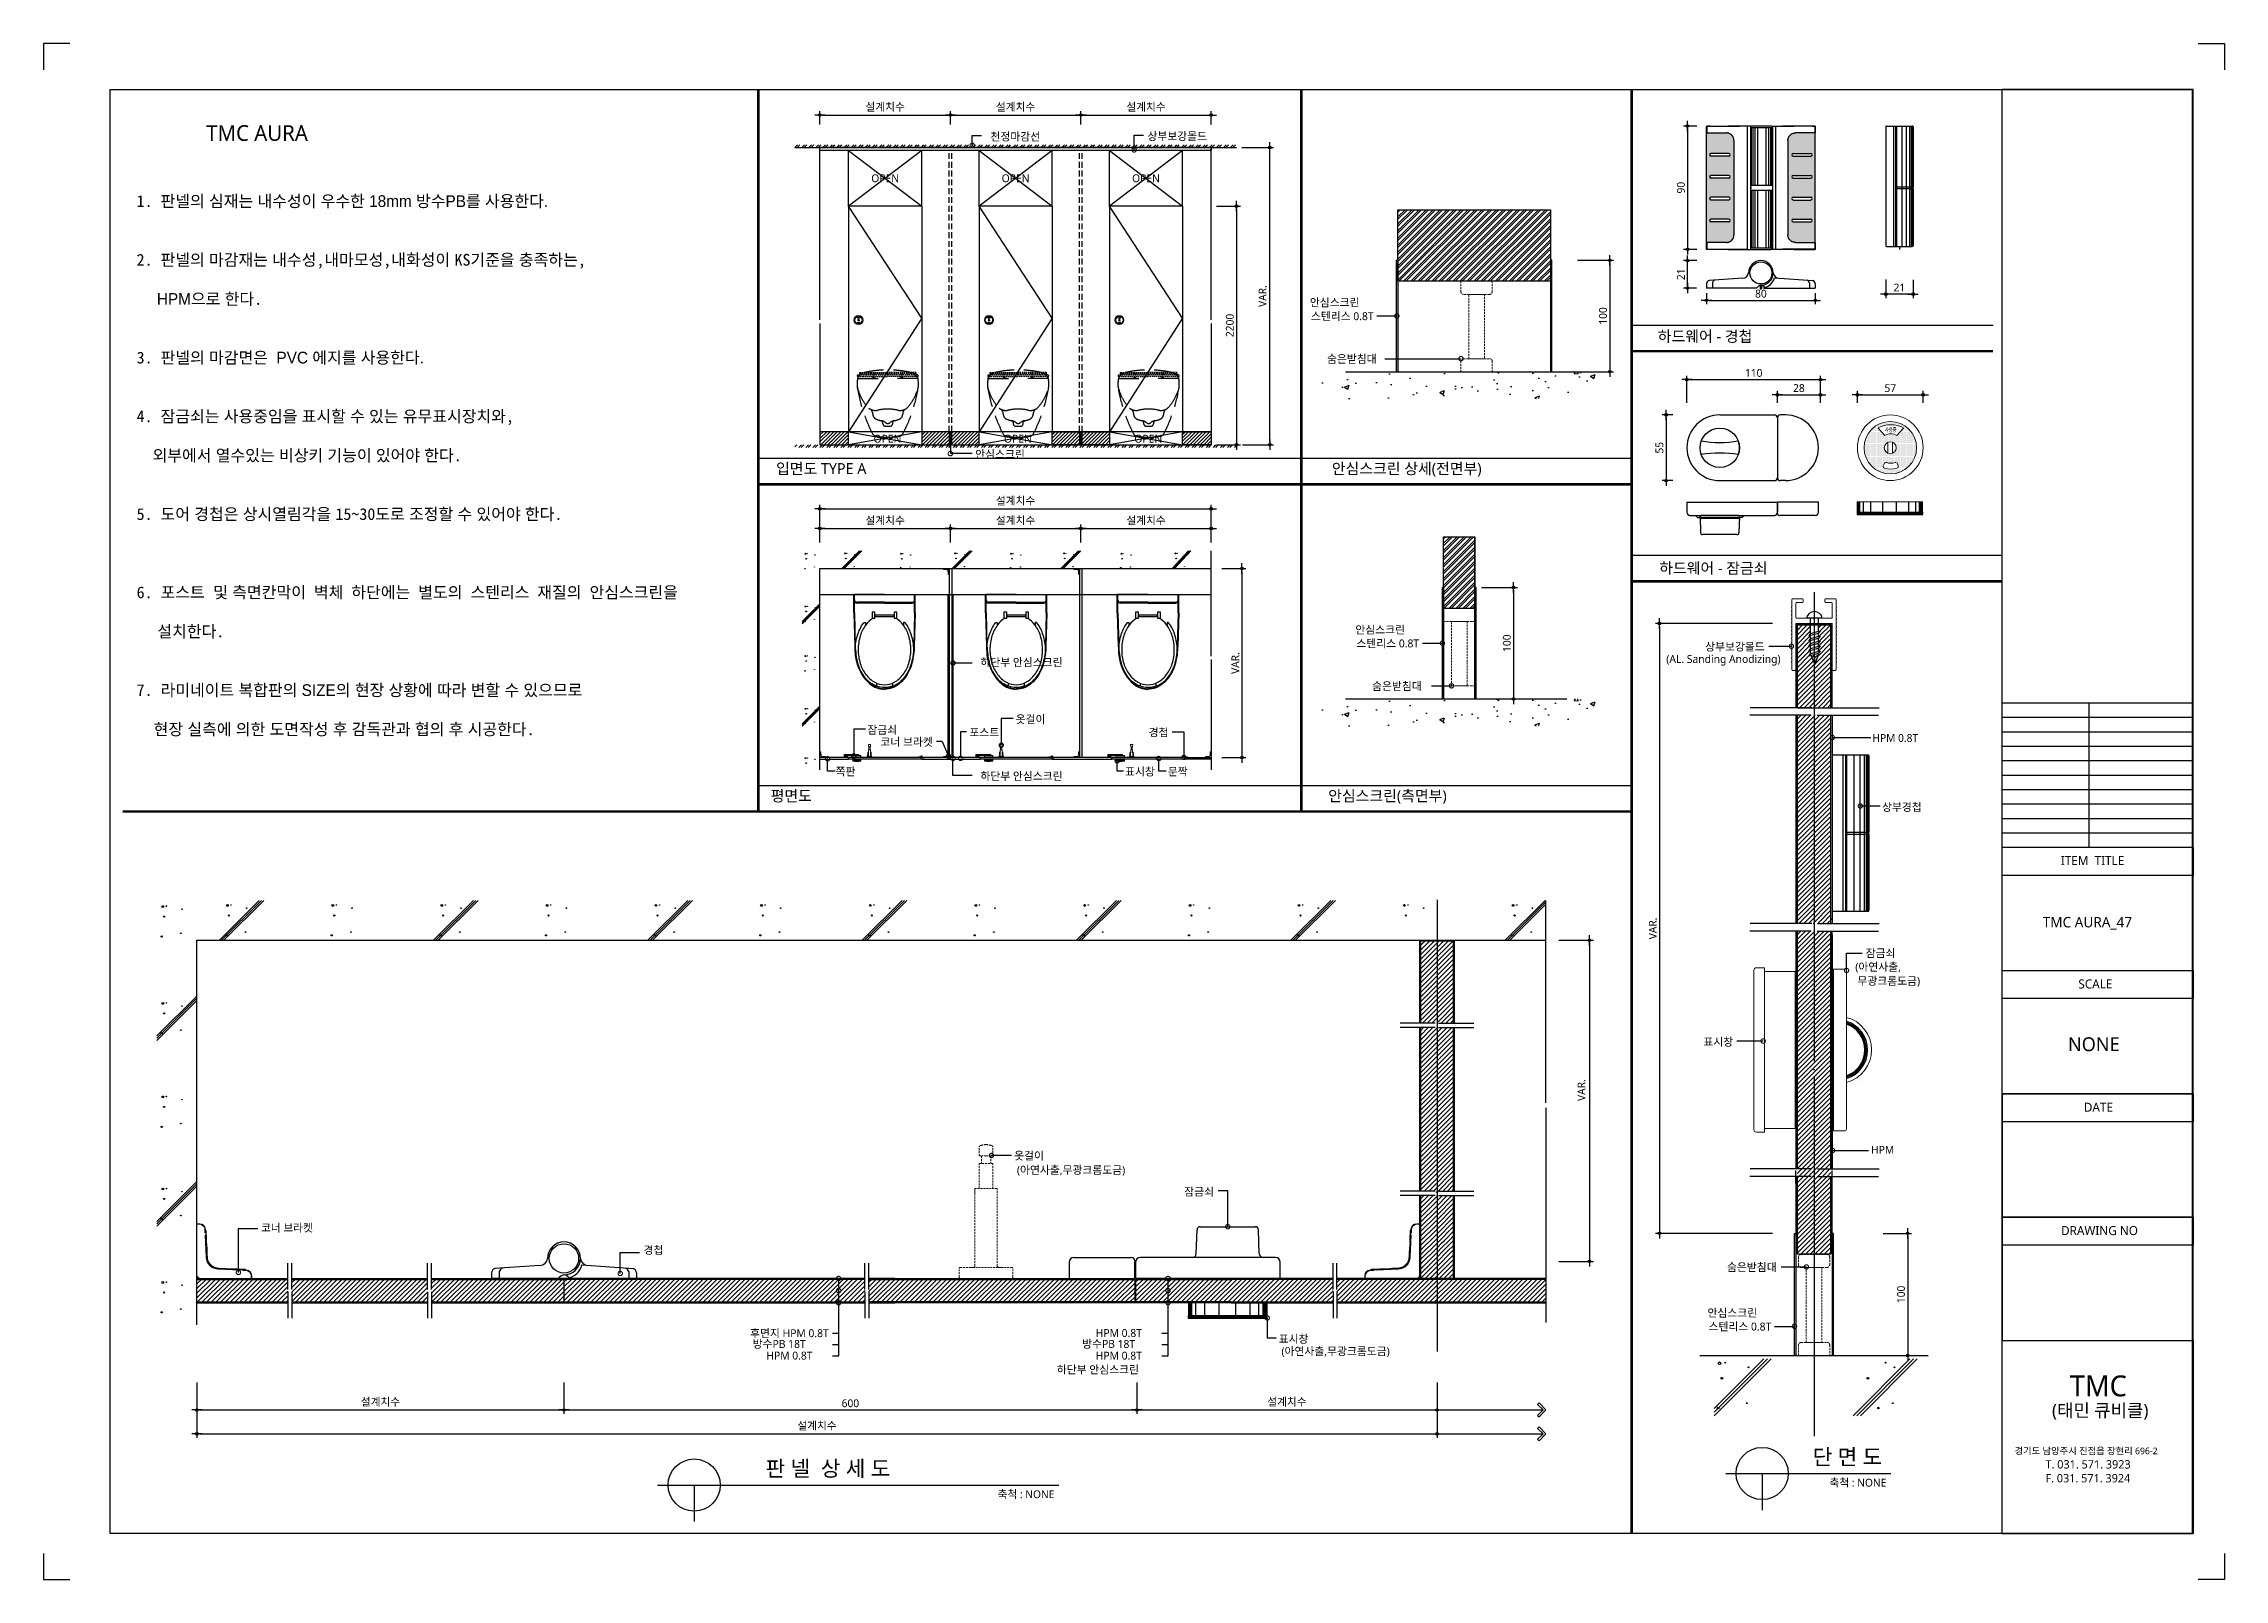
# Model space of a CAD drawing. Extents: x -256 to 8104, y -176 to 5714.
import ezdxf
from ezdxf.enums import TextEntityAlignment as Align

# ---------------------------------------------------------------- set-up
doc = ezdxf.new("R2010")
doc.units = 0
doc.header["$LTSCALE"] = 30
for name, pattern in [('CEN', [62, 60, -1, 0, -1]), ('HIDDEN', [0.375, 0.25, -0.125]), ('HIDDEN2', [4.7625, 3.175, -1.5875])]:
    doc.linetypes.add(name, pattern=pattern)
doc.layers.get('0').update_dxf_attribs({"linetype": 'CONTINUOUS'})
doc.layers.get('DEFPOINTS').update_dxf_attribs({"linetype": 'CONTINUOUS'})
for name, color, linetype in [('02---제품선', 4, 'CONTINUOUS'), ('0_toilet', 6, 'CONTINUOUS'), ('C', 2, 'CONTINUOUS'), ('curior-0Line', 252, 'CONTINUOUS'), ('DIM', 7, 'CONTINUOUS'), ('HAT', 8, 'CONTINUOUS'), ('HID', 9, 'HIDDEN'), ('jac text', 7, 'CONTINUOUS'), ('TIT', 3, 'CONTINUOUS'), ('경첩', 4, 'CONTINUOUS'), ('기타', 1, 'CONTINUOUS'), ('문자', 3, 'CONTINUOUS'), ('부자재', 4, 'CONTINUOUS'), ('상부보강몰드', 4, 'HIDDEN2'), ('옷걸이', 4, 'CONTINUOUS'), ('잠금쇠(회전형)', 4, 'CONTINUOUS'), ('중심선', 1, 'CEN'), ('치수', 1, 'CONTINUOUS'), ('판넬', 2, 'CONTINUOUS'), ('해치', 8, 'CONTINUOUS')]:
    doc.layers.add(name, color=color, linetype=linetype)
doc.styles.add('HDW', font='gulim.ttc')
doc.styles.add('돋움', font='malgun.ttf')
doc.dimstyles.new('10', dxfattribs={"dimscale": 10, "dimtxt": 3, "dimasz": 1, "dimexe": 1.5, "dimexo": 2, "dimgap": 1, "dimtad": 1, "dimdec": 0, "dimlunit": 6, "dimtxsty": '돋움', "dimblk": 'DIMDOT', "dimcen": -1, "dimdle": 1.5, "dimclrt": 3, "dimazin": 3, "dimtfac": 1, "dimtdec": 0, "dimtix": 1, "dimtmove": 2, "dimatfit": 3, "dimldrblk": 'DIMDOT', "dimarcsym": 0})
pattern_1 = [(45, (60000, -14000), (-8.980256, 8.980256), [])]

# ---------------------------------------------------------------- blocks, each defined once
blk = doc.blocks.new('DIMDOT')
at = {"linetype": 'Continuous'}
blk.add_line((-2, 0), (2, 0), dxfattribs=at)
for radius in [0.5, 0.25]:
    blk.add_circle((0, 0), radius, dxfattribs=at)
blk = doc.blocks.new('*D1259')
at = {"layer": 'DEFPOINTS', "color": 0}
for p in [(71041.7, -8440.4), (71541.7, -8384.1), (71541.7, -8440.4)]:
    blk.add_point(p, dxfattribs=at)
at = {"layer": 'DIM', "color": 0, "lineweight": -2, "ltscale": 10}
for p, q in [((71041.7, -8420.4), (71041.7, -8369.1)), ((71051.7, -8384.1), (71531.7, -8384.1)), ((71541.7, -8420.4), (71541.7, -8369.1))]:
    blk.add_line(p, q, dxfattribs=at)
at = {"layer": 'DIM', "color": 0, "lineweight": -2, "xscale": 10, "yscale": 10, "zscale": 10, "rotation": 180}
blk.add_blockref('DIMDOT', (71041.7, -8384.1), dxfattribs=at)
at = {"layer": 'DIM', "color": 0, "lineweight": -2, "xscale": 10, "yscale": 10, "zscale": 10}
blk.add_blockref('DIMDOT', (71541.7, -8384.1), dxfattribs=at)
at = {"layer": 'DIM', "color": 3, "insert": (71291.7, -8354.4), "char_height": 30, "attachment_point": 5, "style": '돋움'}
blk.add_mtext('설계치수', dxfattribs=at)
blk = doc.blocks.new('*D1260')
at = {"layer": 'DEFPOINTS', "color": 0}
for p in [(71541.7, -8440.4), (72041.7, -8384.1), (72041.7, -8440.4)]:
    blk.add_point(p, dxfattribs=at)
at = {"layer": 'DIM', "color": 0, "lineweight": -2, "ltscale": 10}
for p, q in [((71541.7, -8420.4), (71541.7, -8369.1)), ((71551.7, -8384.1), (72031.7, -8384.1)), ((72041.7, -8420.4), (72041.7, -8369.1))]:
    blk.add_line(p, q, dxfattribs=at)
at = {"layer": 'DIM', "color": 0, "lineweight": -2, "xscale": 10, "yscale": 10, "zscale": 10, "rotation": 180}
blk.add_blockref('DIMDOT', (71541.7, -8384.1), dxfattribs=at)
at = {"layer": 'DIM', "color": 0, "lineweight": -2, "xscale": 10, "yscale": 10, "zscale": 10}
blk.add_blockref('DIMDOT', (72041.7, -8384.1), dxfattribs=at)
at = {"layer": 'DIM', "color": 3, "insert": (71791.7, -8354.4), "char_height": 30, "attachment_point": 5, "style": '돋움'}
blk.add_mtext('설계치수', dxfattribs=at)
blk = doc.blocks.new('_DOTSMALL')
at = {"color": 0, "linetype": 'ByBlock', "const_width": 0.5}
blk.add_lwpolyline([(-0.0625, 0, 1), (0.0625, 0, 1)], format="xyb", close=True, dxfattribs=at)
blk = doc.blocks.new('A$C63EC304E')
at = {"layer": '치수', "color": 1, "xscale": 2.5, "yscale": 2.5, "zscale": 2.5, "rotation": 234.3098741996962}
blk.add_blockref('_DOTSMALL', (0.31, 0.31), dxfattribs=at)
blk = doc.blocks.new('A$C2BC9653E')
at = {"layer": '치수', "xscale": 0.3333333333333333, "yscale": 0.3333333333333333, "zscale": 0.3333333333333333}
blk.add_blockref('A$C63EC304E', (0, 0), dxfattribs=at)
blk = doc.blocks.new('A$C7FC71301')
at = {"layer": '치수', "rotation": 180}
blk.add_blockref('A$C2BC9653E', (0.21, 0.21), dxfattribs=at)
blk = doc.blocks.new('A$C4A20372B')
at = {"layer": '치수'}
blk.add_blockref('A$C7FC71301', (0, 0), dxfattribs=at)
blk = doc.blocks.new('A$C566469F5')
at = {"layer": '치수'}
blk.add_blockref('A$C4A20372B', (0, 0), dxfattribs=at)
blk = doc.blocks.new('A$C7E317CD4')
at = {"layer": '해치', "xscale": 2, "yscale": 2, "zscale": 2}
blk.add_blockref('A$C566469F5', (0, 0), dxfattribs=at)
blk = doc.blocks.new('A$C601D7F27')
at = {"layer": '치수'}
blk.add_blockref('A$C7E317CD4', (0, 0), dxfattribs=at)
blk = doc.blocks.new('A$C38802C08')
at = {"layer": '치수'}
blk.add_blockref('A$C601D7F27', (0, 0), dxfattribs=at)
blk = doc.blocks.new('*D1261')
at = {"layer": 'DEFPOINTS', "color": 0}
for p in [(72041.7, -8440.4), (72541.7, -8384.1), (72541.7, -8440.4)]:
    blk.add_point(p, dxfattribs=at)
at = {"layer": 'DIM', "color": 0, "lineweight": -2, "ltscale": 10}
for p, q in [((72041.7, -8420.4), (72041.7, -8369.1)), ((72051.7, -8384.1), (72531.7, -8384.1)), ((72541.7, -8420.4), (72541.7, -8369.1))]:
    blk.add_line(p, q, dxfattribs=at)
at = {"layer": 'DIM', "color": 0, "lineweight": -2, "xscale": 10, "yscale": 10, "zscale": 10, "rotation": 180}
blk.add_blockref('DIMDOT', (72041.7, -8384.1), dxfattribs=at)
at = {"layer": 'DIM', "color": 0, "lineweight": -2, "xscale": 10, "yscale": 10, "zscale": 10}
blk.add_blockref('DIMDOT', (72541.7, -8384.1), dxfattribs=at)
at = {"layer": 'DIM', "color": 3, "insert": (72291.7, -8354.4), "char_height": 30, "attachment_point": 5, "style": '돋움'}
blk.add_mtext('설계치수', dxfattribs=at)
blk = doc.blocks.new('*D1262')
at = {"layer": 'DEFPOINTS', "color": 0}
for p in [(72541.7, -8733.3), (72541.7, -9648.3), (72638.6, -9648.3)]:
    blk.add_point(p, dxfattribs=at)
at = {"layer": 'DIM', "color": 0, "lineweight": -2, "ltscale": 10}
for p, q in [((72561.7, -8733.3), (72653.6, -8733.3)), ((72638.6, -8743.3), (72638.6, -9638.3)), ((72561.7, -9648.3), (72653.6, -9648.3))]:
    blk.add_line(p, q, dxfattribs=at)
at = {"layer": 'DIM', "color": 0, "lineweight": -2, "xscale": 10, "yscale": 10, "zscale": 10}
for p, rotation in [((72638.6, -8733.3), 90), ((72638.6, -9648.3), 270)]:
    blk.add_blockref('DIMDOT', p, dxfattribs=dict(at, rotation=rotation))
at = {"layer": 'DIM', "color": 3, "insert": (72613.1, -9190.8), "char_height": 30, "attachment_point": 5, "rotation": 90, "style": '돋움'}
blk.add_mtext('2200', dxfattribs=at)
blk = doc.blocks.new('*D1263')
at = {"layer": 'DEFPOINTS', "color": 0}
for p in [(72562.7, -10123.2), (72562.7, -10848.2), (72659.6, -10848.2)]:
    blk.add_point(p, dxfattribs=at)
at = {"layer": 'DIM', "color": 0, "lineweight": -2, "ltscale": 10}
for p, q in [((72582.7, -10123.2), (72674.6, -10123.2)), ((72659.6, -10133.2), (72659.6, -10838.2)), ((72582.7, -10848.2), (72674.6, -10848.2))]:
    blk.add_line(p, q, dxfattribs=at)
at = {"layer": 'DIM', "color": 0, "lineweight": -2, "xscale": 10, "yscale": 10, "zscale": 10}
for p, rotation in [((72659.6, -10123.2), 90), ((72659.6, -10848.2), 270)]:
    blk.add_blockref('DIMDOT', p, dxfattribs=dict(at, rotation=rotation))
at = {"layer": 'DIM', "color": 3, "insert": (72634.4, -10485.7), "char_height": 30, "attachment_point": 5, "rotation": 90, "style": '돋움'}
blk.add_mtext('VAR.', dxfattribs=at)
blk = doc.blocks.new('*D1264')
at = {"layer": 'DEFPOINTS', "color": 0}
for p in [(72541.7, -9969.6), (72041.7, -10042.7), (72541.7, -10042.7)]:
    blk.add_point(p, dxfattribs=at)
at = {"layer": 'DIM', "color": 0, "lineweight": -2, "ltscale": 10}
for p, q in [((72041.7, -10022.7), (72041.7, -9954.6)), ((72051.7, -9969.6), (72531.7, -9969.6)), ((72541.7, -10022.7), (72541.7, -9954.6))]:
    blk.add_line(p, q, dxfattribs=at)
at = {"layer": 'DIM', "color": 0, "lineweight": -2, "xscale": 10, "yscale": 10, "zscale": 10, "rotation": 180}
blk.add_blockref('DIMDOT', (72041.7, -9969.6), dxfattribs=at)
at = {"layer": 'DIM', "color": 0, "lineweight": -2, "xscale": 10, "yscale": 10, "zscale": 10}
blk.add_blockref('DIMDOT', (72541.7, -9969.6), dxfattribs=at)
at = {"layer": 'DIM', "color": 3, "insert": (72291.7, -9940), "char_height": 30, "attachment_point": 5, "style": '돋움'}
blk.add_mtext('설계치수', dxfattribs=at)
blk = doc.blocks.new('*D1265')
at = {"layer": 'DEFPOINTS', "color": 0}
for p in [(72541.7, -9894.3), (71041.7, -10042.7), (72541.7, -10042.7)]:
    blk.add_point(p, dxfattribs=at)
at = {"layer": 'DIM', "color": 0, "lineweight": -2, "ltscale": 10}
for p, q in [((71041.7, -10022.7), (71041.7, -9879.3)), ((71051.7, -9894.3), (72531.7, -9894.3)), ((72541.7, -10022.7), (72541.7, -9879.3))]:
    blk.add_line(p, q, dxfattribs=at)
at = {"layer": 'DIM', "color": 0, "lineweight": -2, "xscale": 10, "yscale": 10, "zscale": 10, "rotation": 180}
blk.add_blockref('DIMDOT', (71041.7, -9894.3), dxfattribs=at)
at = {"layer": 'DIM', "color": 0, "lineweight": -2, "xscale": 10, "yscale": 10, "zscale": 10}
blk.add_blockref('DIMDOT', (72541.7, -9894.3), dxfattribs=at)
at = {"layer": 'DIM', "color": 3, "insert": (71791.7, -9864.6), "char_height": 30, "attachment_point": 5, "style": '돋움'}
blk.add_mtext('설계치수', dxfattribs=at)
blk = doc.blocks.new('*D1266')
at = {"layer": 'DEFPOINTS', "color": 0}
for p in [(72041.7, -9969.6), (71541.7, -10042.7), (72041.7, -10042.7)]:
    blk.add_point(p, dxfattribs=at)
at = {"layer": 'DIM', "color": 0, "lineweight": -2, "ltscale": 10}
for p, q in [((71541.7, -10022.7), (71541.7, -9954.6)), ((71551.7, -9969.6), (72031.7, -9969.6)), ((72041.7, -10022.7), (72041.7, -9954.6))]:
    blk.add_line(p, q, dxfattribs=at)
at = {"layer": 'DIM', "color": 0, "lineweight": -2, "xscale": 10, "yscale": 10, "zscale": 10, "rotation": 180}
blk.add_blockref('DIMDOT', (71541.7, -9969.6), dxfattribs=at)
at = {"layer": 'DIM', "color": 0, "lineweight": -2, "xscale": 10, "yscale": 10, "zscale": 10}
blk.add_blockref('DIMDOT', (72041.7, -9969.6), dxfattribs=at)
at = {"layer": 'DIM', "color": 3, "insert": (71791.7, -9940), "char_height": 30, "attachment_point": 5, "style": '돋움'}
blk.add_mtext('설계치수', dxfattribs=at)
blk = doc.blocks.new('*D1267')
at = {"layer": 'DEFPOINTS', "color": 0}
for p in [(71541.7, -9969.6), (71041.7, -10042.7), (71541.7, -10042.7)]:
    blk.add_point(p, dxfattribs=at)
at = {"layer": 'DIM', "color": 0, "lineweight": -2, "ltscale": 10}
for p, q in [((71041.7, -10022.7), (71041.7, -9954.6)), ((71051.7, -9969.6), (71531.7, -9969.6)), ((71541.7, -10022.7), (71541.7, -9954.6))]:
    blk.add_line(p, q, dxfattribs=at)
at = {"layer": 'DIM', "color": 0, "lineweight": -2, "xscale": 10, "yscale": 10, "zscale": 10, "rotation": 180}
blk.add_blockref('DIMDOT', (71041.7, -9969.6), dxfattribs=at)
at = {"layer": 'DIM', "color": 0, "lineweight": -2, "xscale": 10, "yscale": 10, "zscale": 10}
blk.add_blockref('DIMDOT', (71541.7, -9969.6), dxfattribs=at)
at = {"layer": 'DIM', "color": 3, "insert": (71291.7, -9940), "char_height": 30, "attachment_point": 5, "style": '돋움'}
blk.add_mtext('설계치수', dxfattribs=at)
blk = doc.blocks.new('*D1268')
at = {"layer": 'DEFPOINTS', "color": 0}
for p in [(68653.4, -13224.5), (70060.5, -13224.5), (70060.5, -13350.2)]:
    blk.add_point(p, dxfattribs=at)
at = {"layer": 'DIM', "color": 0, "lineweight": -2, "ltscale": 10}
for p, q in [((68653.4, -13244.5), (68653.4, -13365.2)), ((70060.5, -13244.5), (70060.5, -13365.2)), ((68663.4, -13350.2), (70050.5, -13350.2))]:
    blk.add_line(p, q, dxfattribs=at)
at = {"layer": 'DIM', "color": 0, "lineweight": -2, "xscale": 10, "yscale": 10, "zscale": 10, "rotation": 180}
blk.add_blockref('DIMDOT', (68653.4, -13350.2), dxfattribs=at)
at = {"layer": 'DIM', "color": 0, "lineweight": -2, "xscale": 10, "yscale": 10, "zscale": 10}
blk.add_blockref('DIMDOT', (70060.5, -13350.2), dxfattribs=at)
at = {"layer": 'DIM', "color": 3, "insert": (69357, -13320.5), "char_height": 30, "attachment_point": 5, "style": '돋움'}
blk.add_mtext('설계치수', dxfattribs=at)
blk = doc.blocks.new('*D1269')
at = {"layer": 'DEFPOINTS', "color": 0}
for p in [(68653.4, -13224.5), (73407.3, -13224.5), (73407.3, -13441.7)]:
    blk.add_point(p, dxfattribs=at)
at = {"layer": 'DIM', "color": 0, "lineweight": -2, "ltscale": 10}
for p, q in [((68653.4, -13244.5), (68653.4, -13456.7)), ((73407.3, -13244.5), (73407.3, -13456.7)), ((68663.4, -13441.7), (73397.3, -13441.7))]:
    blk.add_line(p, q, dxfattribs=at)
at = {"layer": 'DIM', "color": 0, "lineweight": -2, "xscale": 10, "yscale": 10, "zscale": 10, "rotation": 180}
blk.add_blockref('DIMDOT', (68653.4, -13441.7), dxfattribs=at)
at = {"layer": 'DIM', "color": 0, "lineweight": -2, "xscale": 10, "yscale": 10, "zscale": 10}
blk.add_blockref('DIMDOT', (73407.3, -13441.7), dxfattribs=at)
at = {"layer": 'DIM', "color": 3, "insert": (71030.4, -13412), "char_height": 30, "attachment_point": 5, "style": '돋움'}
blk.add_mtext('설계치수', dxfattribs=at)
blk = doc.blocks.new('*D1270')
at = {"layer": 'DEFPOINTS', "color": 0}
for p in [(72256.5, -13224.5), (73407.3, -13224.5), (73407.3, -13350.2)]:
    blk.add_point(p, dxfattribs=at)
at = {"layer": 'DIM', "color": 0, "lineweight": -2, "ltscale": 10}
for p, q in [((72256.5, -13244.5), (72256.5, -13365.2)), ((73407.3, -13244.5), (73407.3, -13365.2)), ((72266.5, -13350.2), (73397.3, -13350.2))]:
    blk.add_line(p, q, dxfattribs=at)
at = {"layer": 'DIM', "color": 0, "lineweight": -2, "xscale": 10, "yscale": 10, "zscale": 10, "rotation": 180}
blk.add_blockref('DIMDOT', (72256.5, -13350.2), dxfattribs=at)
at = {"layer": 'DIM', "color": 0, "lineweight": -2, "xscale": 10, "yscale": 10, "zscale": 10}
blk.add_blockref('DIMDOT', (73407.3, -13350.2), dxfattribs=at)
at = {"layer": 'DIM', "color": 3, "insert": (72831.9, -13320.5), "char_height": 30, "attachment_point": 5, "style": '돋움'}
blk.add_mtext('설계치수', dxfattribs=at)
blk = doc.blocks.new('*D1271')
at = {"layer": 'DEFPOINTS', "color": 0}
for p in [(70060.5, -13224.5), (72256.5, -13224.5), (72256.5, -13350.2)]:
    blk.add_point(p, dxfattribs=at)
at = {"layer": 'DIM', "color": 0, "lineweight": -2, "ltscale": 10}
for p, q in [((70060.5, -13244.5), (70060.5, -13365.2)), ((72256.5, -13244.5), (72256.5, -13365.2)), ((70070.5, -13350.2), (72246.5, -13350.2))]:
    blk.add_line(p, q, dxfattribs=at)
at = {"layer": 'DIM', "color": 0, "lineweight": -2, "xscale": 10, "yscale": 10, "zscale": 10, "rotation": 180}
blk.add_blockref('DIMDOT', (70060.5, -13350.2), dxfattribs=at)
at = {"layer": 'DIM', "color": 0, "lineweight": -2, "xscale": 10, "yscale": 10, "zscale": 10}
blk.add_blockref('DIMDOT', (72256.5, -13350.2), dxfattribs=at)
at = {"layer": 'DIM', "color": 3, "insert": (71158.5, -13324.7), "char_height": 30, "attachment_point": 5, "style": '돋움'}
blk.add_mtext('600', dxfattribs=at)
blk = doc.blocks.new('A$C06B31977')
for p, q in [((1.26, 11.06), (1.26, 21.17)), ((1.26, 10.11), (1.26, 0))]:
    blk.add_line(p, q)
blk = doc.blocks.new('*D1272')
at = {"layer": 'DEFPOINTS', "color": 0}
for p in [(73854.1, -11548.8), (73854.1, -12780.2), (73992, -12780.2)]:
    blk.add_point(p, dxfattribs=at)
at = {"layer": 'DIM', "color": 0, "lineweight": -2, "ltscale": 10}
for p, q in [((73874.1, -11548.8), (74007, -11548.8)), ((73992, -11558.8), (73992, -12770.2)), ((73874.1, -12780.2), (74007, -12780.2))]:
    blk.add_line(p, q, dxfattribs=at)
at = {"layer": 'DIM', "color": 0, "lineweight": -2, "xscale": 10, "yscale": 10, "zscale": 10}
for p, rotation in [((73992, -11548.8), 90), ((73992, -12780.2), 270)]:
    blk.add_blockref('DIMDOT', p, dxfattribs=dict(at, rotation=rotation))
at = {"layer": 'DIM', "color": 3, "insert": (73961.2, -12123.6), "char_height": 30, "attachment_point": 5, "rotation": 90, "style": '돋움'}
blk.add_mtext('VAR.', dxfattribs=at)
blk = doc.blocks.new('A$C13EB2441')
for p, q in [((0.84, 7.37), (0.84, 14.11)), ((0.84, 6.74), (0.84, 0))]:
    blk.add_line(p, q)
blk = doc.blocks.new('*D1273')
at = {"layer": 'DEFPOINTS', "color": 0}
for p in [(74877.2, -9398.7), (74365.2, -9507.3), (74877.2, -9507.3)]:
    blk.add_point(p, dxfattribs=at)
at = {"layer": 'DIM', "color": 0, "lineweight": -2, "ltscale": 10}
for p, q in [((74365.2, -9487.3), (74365.2, -9383.7)), ((74375.2, -9398.7), (74867.2, -9398.7)), ((74877.2, -9487.3), (74877.2, -9383.7))]:
    blk.add_line(p, q, dxfattribs=at)
at = {"layer": 'DIM', "color": 0, "lineweight": -2, "xscale": 10, "yscale": 10, "zscale": 10, "rotation": 180}
blk.add_blockref('DIMDOT', (74365.2, -9398.7), dxfattribs=at)
at = {"layer": 'DIM', "color": 0, "lineweight": -2, "xscale": 10, "yscale": 10, "zscale": 10}
blk.add_blockref('DIMDOT', (74877.2, -9398.7), dxfattribs=at)
at = {"layer": 'DIM', "color": 3, "insert": (74621.2, -9373.1), "char_height": 30, "attachment_point": 5, "style": '돋움'}
blk.add_mtext('110', dxfattribs=at)
blk = doc.blocks.new('*D1274')
at = {"layer": 'DEFPOINTS', "color": 0}
for p in [(74712.2, -9507.3), (74877.2, -9456.7), (74877.2, -9507.3)]:
    blk.add_point(p, dxfattribs=at)
at = {"layer": 'DIM', "color": 0, "lineweight": -2, "ltscale": 10}
for p, q in [((74712.2, -9487.3), (74712.2, -9441.7)), ((74877.2, -9487.3), (74877.2, -9441.7)), ((74722.2, -9456.7), (74867.2, -9456.7))]:
    blk.add_line(p, q, dxfattribs=at)
at = {"layer": 'DIM', "color": 0, "lineweight": -2, "xscale": 10, "yscale": 10, "zscale": 10, "rotation": 180}
blk.add_blockref('DIMDOT', (74712.2, -9456.7), dxfattribs=at)
at = {"layer": 'DIM', "color": 0, "lineweight": -2, "xscale": 10, "yscale": 10, "zscale": 10}
blk.add_blockref('DIMDOT', (74877.2, -9456.7), dxfattribs=at)
at = {"layer": 'DIM', "color": 3, "insert": (74794.7, -9431.2), "char_height": 30, "attachment_point": 5, "style": '돋움'}
blk.add_mtext('28', dxfattribs=at)
blk = doc.blocks.new('*D1275')
at = {"layer": 'DEFPOINTS', "color": 0}
for p in [(75018.9, -9507.3), (75270.9, -9456.7), (75270.9, -9507.3)]:
    blk.add_point(p, dxfattribs=at)
at = {"layer": 'DIM', "color": 0, "lineweight": -2, "ltscale": 10}
for p, q in [((75018.9, -9487.3), (75018.9, -9441.7)), ((75270.9, -9487.3), (75270.9, -9441.7)), ((75028.9, -9456.7), (75260.9, -9456.7))]:
    blk.add_line(p, q, dxfattribs=at)
at = {"layer": 'DIM', "color": 0, "lineweight": -2, "xscale": 10, "yscale": 10, "zscale": 10, "rotation": 180}
blk.add_blockref('DIMDOT', (75018.9, -9456.7), dxfattribs=at)
at = {"layer": 'DIM', "color": 0, "lineweight": -2, "xscale": 10, "yscale": 10, "zscale": 10}
blk.add_blockref('DIMDOT', (75270.9, -9456.7), dxfattribs=at)
at = {"layer": 'DIM', "color": 3, "insert": (75144.9, -9431.4), "char_height": 30, "attachment_point": 5, "style": '돋움'}
blk.add_mtext('57', dxfattribs=at)
blk = doc.blocks.new('*D1276')
at = {"layer": 'DEFPOINTS', "color": 0}
for p in [(74422.8, -8426), (74367.8, -8899.1), (74422.8, -8899.1)]:
    blk.add_point(p, dxfattribs=at)
at = {"layer": 'DIM', "color": 0, "lineweight": -2, "ltscale": 10}
for p, q in [((74402.8, -8426), (74352.8, -8426)), ((74367.8, -8436), (74367.8, -8889.1)), ((74402.8, -8899.1), (74352.8, -8899.1))]:
    blk.add_line(p, q, dxfattribs=at)
at = {"layer": 'DIM', "color": 0, "lineweight": -2, "xscale": 10, "yscale": 10, "zscale": 10}
for p, rotation in [((74367.8, -8426), 90), ((74367.8, -8899.1), 270)]:
    blk.add_blockref('DIMDOT', p, dxfattribs=dict(at, rotation=rotation))
at = {"layer": 'DIM', "color": 3, "insert": (74342.3, -8662.5), "char_height": 30, "attachment_point": 5, "rotation": 90, "style": '돋움'}
blk.add_mtext('90', dxfattribs=at)
blk = doc.blocks.new('*D1277')
at = {"layer": 'DEFPOINTS', "color": 0}
for p in [(74440.4, -9047.3), (74857.5, -9047.3), (74857.5, -9094.7)]:
    blk.add_point(p, dxfattribs=at)
at = {"layer": 'DIM', "color": 0, "lineweight": -2, "ltscale": 10}
for p, q in [((74440.4, -9067.3), (74440.4, -9109.7)), ((74450.4, -9094.7), (74847.5, -9094.7)), ((74857.5, -9067.3), (74857.5, -9109.7))]:
    blk.add_line(p, q, dxfattribs=at)
at = {"layer": 'DIM', "color": 0, "lineweight": -2, "xscale": 10, "yscale": 10, "zscale": 10, "rotation": 180}
blk.add_blockref('DIMDOT', (74440.4, -9094.7), dxfattribs=at)
at = {"layer": 'DIM', "color": 0, "lineweight": -2, "xscale": 10, "yscale": 10, "zscale": 10}
blk.add_blockref('DIMDOT', (74857.5, -9094.7), dxfattribs=at)
at = {"layer": 'DIM', "color": 3, "insert": (74648.9, -9069.2), "char_height": 30, "attachment_point": 5, "style": '돋움'}
blk.add_mtext('80', dxfattribs=at)
blk = doc.blocks.new('*D1278')
at = {"layer": 'DEFPOINTS', "color": 0}
for p in [(74367.8, -8942.3), (74422.8, -8942.3), (74422.1, -9047.3)]:
    blk.add_point(p, dxfattribs=at)
at = {"layer": 'DIM', "color": 0, "lineweight": -2, "ltscale": 10}
for p, q in [((74402.8, -8942.3), (74352.8, -8942.3)), ((74367.8, -9037.3), (74367.8, -8952.3)), ((74402.1, -9047.3), (74352.8, -9047.3))]:
    blk.add_line(p, q, dxfattribs=at)
at = {"layer": 'DIM', "color": 0, "lineweight": -2, "xscale": 10, "yscale": 10, "zscale": 10}
for p, rotation in [((74367.8, -8942.3), 90), ((74367.8, -9047.3), 270)]:
    blk.add_blockref('DIMDOT', p, dxfattribs=dict(at, rotation=rotation))
at = {"layer": 'DIM', "color": 3, "insert": (74342.5, -8994.8), "char_height": 30, "attachment_point": 5, "rotation": 90, "style": '돋움'}
blk.add_mtext('21', dxfattribs=at)
blk = doc.blocks.new('*D1279')
at = {"layer": 'DEFPOINTS', "color": 0}
for p in [(75127.3, -8995.1), (75232.3, -8995.9), (75127.3, -9070.8)]:
    blk.add_point(p, dxfattribs=at)
at = {"layer": 'DIM', "color": 0, "lineweight": -2, "ltscale": 10}
for p, q in [((75127.3, -9015.1), (75127.3, -9085.8)), ((75232.3, -9015.9), (75232.3, -9085.8)), ((75222.3, -9070.8), (75137.3, -9070.8))]:
    blk.add_line(p, q, dxfattribs=at)
at = {"layer": 'DIM', "color": 0, "lineweight": -2, "xscale": 10, "yscale": 10, "zscale": 10, "rotation": 180}
blk.add_blockref('DIMDOT', (75127.3, -9070.8), dxfattribs=at)
at = {"layer": 'DIM', "color": 0, "lineweight": -2, "xscale": 10, "yscale": 10, "zscale": 10}
blk.add_blockref('DIMDOT', (75232.3, -9070.8), dxfattribs=at)
at = {"layer": 'DIM', "color": 3, "insert": (75179.8, -9045.5), "char_height": 30, "attachment_point": 5, "style": '돋움'}
blk.add_mtext('21', dxfattribs=at)
blk = doc.blocks.new('A$C10E41893')
at = {"layer": '부자재'}
for p, q in [((6, 0), (6, 196)), ((123, 196), (6, 196)), ((123, 192), (6, 192)), ((55, 0), (55, 177)), ((61, 0), (61, 177)), ((6, 0), (6, -196)), ((55, 0), (55, -177)), ((61, 0), (61, -177)), ((123, -192), (6, -192)), ((123, -196), (6, -196))]:
    blk.add_line(p, q, dxfattribs=at)
for points in [[(123, 196, -0.012538), (123, 196), (335, 190, -0.055395), (445, 175, -0.154276), (577, 93, -0.179504), (612, 0, -0.179504)], [(123, 192, -0.012538), (123, 192), (335, 187, -0.055395), (444, 172, -0.154276), (574, 91, -0.179504), (608, 0, -0.179504)], [(157, -72, 0.089162), (200, -119, 0.085733), (270, -155, 0.075373), (359, -168, 0.075373), (447, -155, 0.085733), (517, -119, 0.106084), (567, -62, 0.126931), (583, 0, 0.126931), (567, 62, 0.106084), (517, 119, 0.085733), (447, 155, 0.075373), (359, 168, 0.075373), (270, 155, 0.085733), (200, 119, 0.089162), (157, 72)], [(572, 51), (589, 51), (589, 60, 0.021185), (583, 71, 0.106084), (528, 134, 0.085733), (453, 172, 0.075373), (359, 187, 0.075373), (265, 172, 0.085733), (189, 134, 0.007337), (184, 130), (184, 122), (205, 122)], [(123, -196, 0.012538), (123, -196), (335, -190, 0.055395), (445, -175, 0.154276), (577, -93, 0.179504), (612, 0, 0.179504)], [(123, -192, 0.012538), (123, -192), (335, -187, 0.055395), (444, -172, 0.154276), (574, -91, 0.179504), (608, 0, 0.179504)], [(589, -51, 0.090214), (598, 0, 0.090214), (589, 51, 0.106084)], [(572, -51), (589, -51), (589, -60, -0.021185), (583, -71, -0.106084), (528, -134, -0.085733), (453, -172, -0.075373), (359, -187, -0.075373), (265, -172, -0.085733), (189, -134, -0.007337), (184, -130), (184, -122), (205, -122)]]:
    blk.add_lwpolyline(points, format="xyb", dxfattribs=at)
blk.add_lwpolyline([(138, -61), (119, -61), (119, -79), (157, -79), (157, -61), (138, -61), (147, -61), (147, 61), (138, 61), (157, 61), (157, 79), (119, 79), (119, 61), (138, 61), (138, -61), (119, -61)], dxfattribs=at)
for centre, start, end in [((40, 177), 0, 90), ((46, 177), 0, 90), ((40, -177), 270, 0), ((46, -177), 270, 0)]:
    blk.add_arc(centre, 15, start, end, dxfattribs=at)
blk = doc.blocks.new('A$C460A2A32')
at = {"color": 0}
for p, q in [((3, 20), (0, 16)), ((3, 20), (9, 20)), ((4, 10), (162, 10)), ((9, 20), (162, 20)), ((13, 32), (11, 30)), ((13, 32), (162, 32)), ((13, 27), (162, 27)), ((312, 32), (162, 32)), ((312, 27), (162, 27)), ((316, 20), (162, 20)), ((321, 10), (162, 10)), ((312, 32), (313, 30)), ((322, 20), (316, 20)), ((322, 20), (324, 16))]:
    blk.add_line(p, q, dxfattribs=at)
for centre, radius, start, end in [((4, 14), 4, 150.0107, 270), ((13, 29), 2, 135, 270), ((109, 28), 26, 182.6717, 198.4118), ((109, 10), 26, 180, 202.6199), ((107, 28), 23, 183.0205, 200.9186), ((107, 10), 23, 180, 205.7715), ((69, 10), 23, 334.2285, 0), ((69, 28), 23, 339.0814, 356.9795), ((67, 10), 26, 337.3801, 0), ((67, 28), 26, 341.5882, 357.3283), ((257, 10), 26, 180, 202.6199), ((257, 28), 26, 182.6717, 198.4118), ((256, 28), 23, 183.0205, 200.9186), ((256, 10), 23, 180, 205.7715), ((217, 10), 23, 334.2285, 0), ((217, 28), 23, 339.0814, 356.9795), ((216, 28), 26, 341.5882, 357.3283), ((216, 10), 26, 337.3801, 0), ((312, 29), 2, 270, 45), ((321, 14), 4, 270, 29.9893)]:
    blk.add_arc(centre, radius, start, end, dxfattribs=at)
blk = doc.blocks.new('*D1280')
at = {"layer": 'DEFPOINTS', "color": 0}
for p in [(74330.9, -9533.9), (74285.2, -9785.9), (74330.9, -9785.9)]:
    blk.add_point(p, dxfattribs=at)
at = {"layer": 'DIM', "color": 0, "lineweight": -2, "ltscale": 10}
for p, q in [((74310.9, -9533.9), (74270.2, -9533.9)), ((74285.2, -9543.9), (74285.2, -9775.9)), ((74310.9, -9785.9), (74270.2, -9785.9))]:
    blk.add_line(p, q, dxfattribs=at)
at = {"layer": 'DIM', "color": 0, "lineweight": -2, "xscale": 10, "yscale": 10, "zscale": 10}
for p, rotation in [((74285.2, -9533.9), 90), ((74285.2, -9785.9), 270)]:
    blk.add_blockref('DIMDOT', p, dxfattribs=dict(at, rotation=rotation))
at = {"layer": 'DIM', "color": 3, "insert": (74259.9, -9659.9), "char_height": 30, "attachment_point": 5, "rotation": 90, "style": '돋움'}
blk.add_mtext('55', dxfattribs=at)
blk = doc.blocks.new('*D1281')
at = {"layer": 'DEFPOINTS', "color": 0}
for p in [(74712.9, -10333.9), (74260.1, -12672.9), (74712.9, -12672.9)]:
    blk.add_point(p, dxfattribs=at)
at = {"layer": 'DIM', "color": 0, "lineweight": -2, "ltscale": 10}
for p, q in [((74692.9, -10333.9), (74245.1, -10333.9)), ((74260.1, -10343.9), (74260.1, -12662.9)), ((74692.9, -12672.9), (74245.1, -12672.9))]:
    blk.add_line(p, q, dxfattribs=at)
at = {"layer": 'DIM', "color": 0, "lineweight": -2, "xscale": 10, "yscale": 10, "zscale": 10}
for p, rotation in [((74260.1, -10333.9), 90), ((74260.1, -12672.9), 270)]:
    blk.add_blockref('DIMDOT', p, dxfattribs=dict(at, rotation=rotation))
at = {"layer": 'DIM', "color": 3, "insert": (74234.8, -11503.4), "char_height": 30, "attachment_point": 5, "rotation": 90, "style": '돋움'}
blk.add_mtext('VAR.', dxfattribs=at)
blk = doc.blocks.new('*D1282')
at = {"layer": 'DEFPOINTS', "color": 0}
for p in [(75097.3, -12672.8), (75097.3, -13141.1), (75211.6, -13141.1)]:
    blk.add_point(p, dxfattribs=at)
at = {"layer": 'DIM', "color": 0, "lineweight": -2, "ltscale": 10}
for p, q in [((75117.3, -12672.8), (75226.6, -12672.8)), ((75211.6, -12682.8), (75211.6, -13131.1)), ((75117.3, -13141.1), (75226.6, -13141.1))]:
    blk.add_line(p, q, dxfattribs=at)
at = {"layer": 'DIM', "color": 0, "lineweight": -2, "xscale": 10, "yscale": 10, "zscale": 10}
for p, rotation in [((75211.6, -12672.8), 90), ((75211.6, -13141.1), 270)]:
    blk.add_blockref('DIMDOT', p, dxfattribs=dict(at, rotation=rotation))
at = {"layer": 'DIM', "color": 3, "insert": (75186, -12907), "char_height": 30, "attachment_point": 5, "rotation": 90, "style": '돋움'}
blk.add_mtext('100', dxfattribs=at)
blk = doc.blocks.new('*D1283')
at = {"layer": 'DEFPOINTS', "color": 0}
for p in [(73557.7, -10195.8), (73557.7, -10623.3), (73700.6, -10623.3)]:
    blk.add_point(p, dxfattribs=at)
at = {"layer": 'DIM', "color": 0, "lineweight": -2, "ltscale": 10}
for p, q in [((73577.7, -10195.8), (73715.6, -10195.8)), ((73700.6, -10205.8), (73700.6, -10613.3)), ((73577.7, -10623.3), (73715.6, -10623.3))]:
    blk.add_line(p, q, dxfattribs=at)
at = {"layer": 'DIM', "color": 0, "lineweight": -2, "xscale": 10, "yscale": 10, "zscale": 10}
for p, rotation in [((73700.6, -10195.8), 90), ((73700.6, -10623.3), 270)]:
    blk.add_blockref('DIMDOT', p, dxfattribs=dict(at, rotation=rotation))
at = {"layer": 'DIM', "color": 3, "insert": (73675, -10409.5), "char_height": 30, "attachment_point": 5, "rotation": 90, "style": '돋움'}
blk.add_mtext('100', dxfattribs=at)
blk = doc.blocks.new('*D1284')
at = {"layer": 'DEFPOINTS', "color": 0}
for p in [(73926.4, -8940.9), (73926.4, -9368.3), (74069.3, -9368.3)]:
    blk.add_point(p, dxfattribs=at)
at = {"layer": 'DIM', "color": 0, "lineweight": -2, "ltscale": 10}
for p, q in [((73946.4, -8940.9), (74084.3, -8940.9)), ((74069.3, -8950.9), (74069.3, -9358.3)), ((73946.4, -9368.3), (74084.3, -9368.3))]:
    blk.add_line(p, q, dxfattribs=at)
at = {"layer": 'DIM', "color": 0, "lineweight": -2, "xscale": 10, "yscale": 10, "zscale": 10}
for p, rotation in [((74069.3, -8940.9), 90), ((74069.3, -9368.3), 270)]:
    blk.add_blockref('DIMDOT', p, dxfattribs=dict(at, rotation=rotation))
at = {"layer": 'DIM', "color": 3, "insert": (74043.7, -9154.6), "char_height": 30, "attachment_point": 5, "rotation": 90, "style": '돋움'}
blk.add_mtext('100', dxfattribs=at)
blk = doc.blocks.new('*D1285')
at = {"layer": 'DEFPOINTS', "color": 0}
for p in [(72638.6, -8508.5), (72766, -8508.5), (72641.1, -9648.3)]:
    blk.add_point(p, dxfattribs=at)
at = {"layer": 'DIM', "color": 0, "lineweight": -2, "ltscale": 10}
for p, q in [((72658.6, -8508.5), (72781, -8508.5)), ((72766, -9638.3), (72766, -8518.5)), ((72661.1, -9648.3), (72781, -9648.3))]:
    blk.add_line(p, q, dxfattribs=at)
at = {"layer": 'DIM', "color": 0, "lineweight": -2, "xscale": 10, "yscale": 10, "zscale": 10}
for p, rotation in [((72766, -8508.5), 90), ((72766, -9648.3), 270)]:
    blk.add_blockref('DIMDOT', p, dxfattribs=dict(at, rotation=rotation))
at = {"layer": 'DIM', "color": 3, "insert": (72738.7, -9078.4), "char_height": 30, "attachment_point": 5, "rotation": 90, "style": '돋움'}
blk.add_mtext('VAR.', dxfattribs=at)
blk = doc.blocks.new('AURA_47', base_point=(68321.5, -13824.2))
h = blk.add_hatch()
h.set_pattern_fill('ANSI31', color=3, scale=3, angle=180)
h.set_pattern_definition([(225, (68360, -14000), (6.735192, -6.735192), [])])
h.paths.add_polyline_path([(71151.7, -9598.3), (71041.7, -9598.3), (71041.7, -9648.3), (71151.7, -9648.3)])
h.paths.add_polyline_path([(71536.7, -9598.3), (71431.7, -9598.3), (71431.7, -9648.3), (71536.7, -9648.3)])
h.paths.add_polyline_path([(71651.7, -9598.3), (71546.7, -9598.3), (71546.7, -9648.3), (71651.7, -9648.3)])
h.paths.add_polyline_path([(72036.7, -9598.3), (71931.7, -9598.3), (71931.7, -9648.3), (72036.7, -9648.3)])
h.paths.add_polyline_path([(72151.7, -9598.3), (72046.7, -9598.3), (72046.7, -9648.3), (72151.7, -9648.3)])
h.paths.add_polyline_path([(72541.7, -9598.3), (72431.7, -9598.3), (72431.7, -9648.3), (72541.7, -9648.3)])
h = blk.add_hatch()
h.set_pattern_fill('ANSI31', color=2, style=0)
h.set_pattern_definition([(45, (68360, -14000), (-2.245064, 2.245064), [])])
h.paths.add_polyline_path([(71546.7, -9598.3), (71536.7, -9598.3), (71536.7, -9648.3), (71546.7, -9648.3)])
h = blk.add_hatch()
h.set_pattern_fill('ANSI31', color=2, style=0)
h.set_pattern_definition([(45, (68860, -14000), (-2.245064, 2.245064), [])])
h.paths.add_polyline_path([(72046.7, -9598.3), (72036.7, -9598.3), (72036.7, -9648.3), (72046.7, -9648.3)])
h = blk.add_hatch()
h.set_pattern_fill('ANSI31', color=2, style=0)
h.set_pattern_definition([(45, (71538.1663, -12160.0106), (-2.245064, 2.245064), [])])
h.paths.add_polyline_path([(73432.7, -10195.8), (73427.7, -10195.8), (73427.7, -10407.5, -1), (73427.7, -10411.6), (73427.7, -10623.3), (73432.7, -10623.3)])
h.paths.add_polyline_path([(73557.7, -10411.6, -1), (73557.7, -10407.5), (73557.7, -10195.8), (73552.7, -10195.8), (73552.7, -10623.3), (73557.7, -10623.3)])
at = {"layer": 'HAT'}
h = blk.add_hatch(dxfattribs=at)
h.set_pattern_fill('ANSI32', color=256, scale=2, style=0)
h.set_pattern_definition([(45, (59705.63, -14141.476), (-13.470384, 13.470384), []), (45, (59714.61, -14141.476), (-13.470384, 13.470384), [])])
h.paths.add_polyline_path([(70945, -8498.5), (72638.6, -8498.5), (72638.6, -8508.5), (70945, -8508.5)])
h = blk.add_hatch(dxfattribs=at)
h.set_pattern_fill('ANSI32', color=256, scale=2, style=0)
h.set_pattern_definition([(45, (60000, -14000), (-13.470384, 13.470384), []), (45, (60008.98, -14000), (-13.470384, 13.470384), [])])
h.paths.add_polyline_path([(73256.9, -8747.1), (73842.3, -8747.1), (73842.3, -9021.7), (73256.9, -9021.7)])
h = blk.add_hatch(dxfattribs=at)
h.set_pattern_fill('ANSI32', color=256, scale=2, style=0)
h.set_pattern_definition([(45, (59705.63, -13959.496), (-13.470384, 13.470384), []), (45, (59714.61, -13959.496), (-13.470384, 13.470384), [])])
h.paths.add_polyline_path([(70945, -9658.7), (72638.6, -9658.7), (72638.6, -9648.7), (70945, -9648.7)])
h = blk.add_hatch(dxfattribs=at)
h.set_pattern_fill('ANSI32', color=256, scale=2, style=0)
h.set_pattern_definition([(45, (68351.317, -14000), (-13.470384, 13.470384), []), (45, (68360.298, -14000), (-13.470384, 13.470384), [])])
h.paths.add_polyline_path([(73552.7, -10002), (73432.7, -10002), (73432.7, -10276.6), (73552.7, -10276.6), (73552.7, -10195.8)])
at = {"layer": 'HAT', "transparency": 33554687}
h = blk.add_hatch(dxfattribs=at)
h.set_pattern_fill('ANSI31', color=256, scale=4, style=0)
h.set_pattern_definition(pattern_1)
h.paths.add_polyline_path([(74787.6, -10656.9), (74844, -10656.9), (74852.6, -10656.9), (74852.6, -10452.2), (74832.5, -10457.6), (74839.1, -10448.8), (74839.1, -10436.6), (74832.5, -10438.3), (74839, -10429.6), (74839.1, -10429.6), (74839.1, -10417.3), (74832.4, -10419.1), (74839, -10410.3), (74839.1, -10410.3), (74839.1, -10398), (74832.4, -10399.8), (74838.9, -10391.1), (74839.1, -10391), (74839.1, -10378.8), (74832.3, -10380.6), (74838.9, -10371.8), (74839.1, -10371.8), (74839.1, -10338.9), (74787.6, -10338.9)])
h.paths.add_polyline_path([(74866.2, -10656.9), (74917.6, -10656.9), (74917.6, -10338.9), (74869.1, -10338.9), (74869.1, -10363.8), (74875.6, -10362.1), (74869.1, -10370.8), (74869.1, -10383.1), (74875.6, -10381.3), (74869.1, -10390.1), (74869.1, -10390.1), (74869.1, -10402.3), (74875.7, -10400.6), (74869.2, -10409.3), (74869.1, -10409.3), (74869.1, -10421.6), (74875.7, -10419.8), (74869.2, -10428.6), (74869.1, -10428.6), (74869.1, -10440.8), (74875.8, -10439.1), (74869.3, -10447.8), (74869.1, -10447.9), (74869.1, -10454.4), (74855.1, -10491), (74852.6, -10485.2), (74852.6, -10656.9)])
at = {"layer": 'HAT'}
h = blk.add_hatch(dxfattribs=at)
h.set_pattern_fill('ANSI31', color=256, scale=4, style=0)
h.set_pattern_definition(pattern_1)
edge = h.paths.add_edge_path()
edge.add_line((74917.6, -10734.6), (74858.2, -10734.6))
edge.add_arc((74856.1, -10734.6), 2.08, -54.30987, 0, ccw=False)
edge.add_arc((74856.1, -10734.6), 2.08, 125.69013, 305.69013, ccw=False)
edge.add_arc((74856.1, -10734.6), 2.08, 0, 125.69013, ccw=False)
edge.add_line((74858.2, -10734.6), (74917.6, -10734.6))
edge.add_line((74917.6, -10734.6), (74917.6, -10685.9))
edge.add_line((74917.6, -10685.9), (74907.3, -10685.9))
edge.add_spline(control_points=[(74904.5, -10693.7), (74905.5, -10691.1), (74906.4, -10688.4), (74907.3, -10685.9)], knot_values=[0, 0, 0, 0, 0.152076, 0.152076, 0.152076, 0.152076], degree=3, periodic=0)
edge.add_line((74907.3, -10685.9), (74852.6, -10685.9))
edge.add_line((74852.6, -10685.9), (74852.6, -11484.4))
edge.add_line((74852.6, -11484.4), (74909.3, -11484.4))
edge.add_spline(control_points=[(74909.3, -11484.4), (74912.5, -11475.7), (74915.5, -11467.8), (74917.6, -11464)], knot_values=[0.152076, 0.152076, 0.152076, 0.152076, 0.673721, 0.673721, 0.673721, 0.673721], degree=3, periodic=0)
edge.add_spline(control_points=[(74920, -11484.4), (74920.5, -11474.4), (74921.6, -11459.1), (74918.7, -11462), (74917.6, -11464)], knot_values=[0.673721, 0.673721, 0.673721, 0.673721, 1.332503, 1.60798, 1.60798, 1.60798, 1.60798], degree=3, periodic=0)
edge.add_line((74917.6, -11464), (74917.6, -10734.6))
h.paths.add_polyline_path([(74852.6, -10685.9), (74787.6, -10685.9), (74787.6, -11484.4), (74852.6, -11484.4)])
h = blk.add_hatch(dxfattribs=at)
h.set_pattern_fill('ANSI31', color=256, scale=4, style=0)
h.set_pattern_definition(pattern_1)
h.paths.add_polyline_path([(74852.6, -11970), (74787.6, -11970), (74787.6, -12425.5), (74852.6, -12425.5), (74852.6, -12316, -0.567825), (74852.6, -12312.4)])
h.paths.add_polyline_path([(74917.6, -11970), (74852.6, -11970), (74852.6, -12312.4, -0.582142), (74855.8, -12314.2), (74917.6, -12314.2)])
edge = h.paths.add_edge_path()
edge.add_line((74917.6, -12314.2), (74855.8, -12314.2))
edge.add_arc((74853.7, -12314.2), 2.08, -54.30987, 0, ccw=False)
edge.add_arc((74853.7, -12314.2), 2.08, 239.17799, 305.69013, ccw=False)
edge.add_line((74852.6, -12316), (74852.6, -12425.5))
edge.add_line((74852.6, -12425.5), (74909.3, -12425.5))
edge.add_spline(control_points=[(74909.3, -12425.5), (74912.5, -12416.7), (74915.5, -12408.9), (74917.6, -12405.1)], knot_values=[0.152076, 0.152076, 0.152076, 0.152076, 0.673721, 0.673721, 0.673721, 0.673721], degree=3, periodic=0)
edge.add_line((74917.6, -12405.1), (74917.6, -12314.2))
h.paths.add_polyline_path([(74852.6, -11513.4), (74787.6, -11513.4), (74787.6, -11970), (74852.6, -11970)])
edge = h.paths.add_edge_path()
edge.add_line((74917.6, -11513.4), (74907.3, -11513.4))
edge.add_spline(control_points=[(74904.5, -11521.2), (74905.5, -11518.6), (74906.4, -11516), (74907.3, -11513.4)], knot_values=[0, 0, 0, 0, 0.152076, 0.152076, 0.152076, 0.152076], degree=3, periodic=0)
edge.add_line((74907.3, -11513.4), (74852.6, -11513.4))
edge.add_line((74852.6, -11513.4), (74852.6, -11970))
edge.add_line((74852.6, -11970), (74917.6, -11970))
edge.add_line((74917.6, -11970), (74917.6, -11513.4))
at = {"layer": 'HAT', "transparency": 33554687}
h = blk.add_hatch(dxfattribs=at)
h.set_pattern_fill('ANSI31', color=256, scale=4, style=0)
h.set_pattern_definition(pattern_1)
h.paths.add_polyline_path([(74787.6, -12425.5), (74787.6, -12454.5), (74842, -12454.5), (74852.6, -12454.5), (74852.6, -12425.5), (74844, -12425.5)])
h.paths.add_polyline_path([(74917.6, -12454.5), (74917.6, -12425.5), (74866.2, -12425.5), (74852.6, -12425.5), (74852.6, -12454.5), (74864.3, -12454.5)])
h = blk.add_hatch(dxfattribs=at)
h.set_pattern_fill('ANSI31', color=256, scale=4, style=0)
h.set_pattern_definition(pattern_1)
h.paths.add_polyline_path([(74842, -12454.5), (74787.6, -12454.5), (74787.6, -12751.3), (74852.6, -12751.3), (74852.6, -12454.5)])
h.paths.add_polyline_path([(74917.6, -12454.5), (74864.3, -12454.5), (74852.6, -12454.5), (74852.6, -12751.3), (74917.6, -12751.3)])
at = {"layer": '해치'}
h = blk.add_hatch(dxfattribs=at)
h.set_pattern_fill('DOTS', color=256, scale=2.628474)
h.set_pattern_definition([(0, (71478.674, -8090.9586), (2.086351, 4.172702), [0, -4.172702])])
edge = h.paths.add_edge_path()
edge.add_line((74440.9, -8872.6), (74441, -8872.6))
edge.add_spline(control_points=[(74441, -8872.6), (74441.2, -8872.6), (74452.7, -8872.6)], knot_values=[-0.724312, -0.724312, -0.724312, 0.724312, 0.724312, 0.724312], weights=[1, 0.748956, 1], degree=2, periodic=0)
edge.add_line((74452.7, -8872.6), (74516.6, -8872.6))
edge.add_spline(control_points=[(74516.6, -8872.6), (74545.5, -8872.6), (74545.5, -8843.6)], knot_values=[-1.570796, -1.570796, -1.570796, 0, 0, 0], weights=[1, 0.707107, 1], degree=2, periodic=0)
edge.add_line((74545.5, -8843.6), (74545.5, -8481.4))
edge.add_spline(control_points=[(74545.5, -8481.4), (74545.5, -8452.5), (74516.6, -8452.5)], knot_values=[0, 0, 0, 1.570796, 1.570796, 1.570796], weights=[1, 0.707107, 1], degree=2, periodic=0)
edge.add_line((74516.6, -8452.5), (74452.7, -8452.5))
edge.add_spline(control_points=[(74452.7, -8452.5), (74441.2, -8452.5), (74441, -8452.5)], knot_values=[-0.724312, -0.724312, -0.724312, 0.724312, 0.724312, 0.724312], weights=[1, 0.748956, 1], degree=2, periodic=0)
edge.add_line((74440.9, -8452.5), (74440.9, -8872.6))
h.paths.add_polyline_path([(74525.8, -8531.3, -0.414214), (74531.1, -8536.5, -0.414214), (74525.8, -8541.8), (74457.5, -8541.8, -0.414214), (74452.2, -8536.5, -0.414214), (74457.5, -8531.3)], flags=16)
h.paths.add_polyline_path([(74525.8, -8615.3, -0.414214), (74531.1, -8620.5, -0.414214), (74525.8, -8625.8), (74457.5, -8625.8, -0.414214), (74452.2, -8620.5, -0.414214), (74457.5, -8615.3)], flags=16)
h.paths.add_polyline_path([(74525.8, -8699.3, -0.414214), (74531.1, -8704.5, -0.414214), (74525.8, -8709.8), (74457.5, -8709.8, -0.414214), (74452.2, -8704.5, -0.414214), (74457.5, -8699.3)], flags=16)
h.paths.add_polyline_path([(74525.8, -8783.3, -0.414214), (74531.1, -8788.6, -0.414214), (74525.8, -8793.8), (74457.5, -8793.8, -0.414214), (74452.2, -8788.6, -0.414214), (74457.5, -8783.3)], flags=16)
h = blk.add_hatch(dxfattribs=at)
h.set_pattern_fill('DOTS', color=256, scale=2.628474)
h.set_pattern_definition([(0, (71004.0565, -8090.9586), (2.086351, 4.1727023), [0, -4.1727023])])
edge = h.paths.add_edge_path()
edge.add_spline(control_points=[(74752.3, -8481.4), (74752.3, -8452.5), (74781.3, -8452.5)], knot_values=[0, 0, 0, 1.570796, 1.570796, 1.570796], weights=[1, 0.707107, 1], degree=2, periodic=0)
edge.add_line((74781.3, -8452.5), (74845.2, -8452.5))
edge.add_spline(control_points=[(74845.2, -8452.5), (74856.7, -8452.5), (74856.9, -8452.5)], knot_values=[-0.724312, -0.724312, -0.724312, 0.724312, 0.724312, 0.724312], weights=[1, 0.748956, 1], degree=2, periodic=0)
edge.add_line((74857, -8452.5), (74857, -8872.6))
edge.add_line((74857, -8872.6), (74856.9, -8872.6))
edge.add_spline(control_points=[(74856.9, -8872.6), (74856.7, -8872.6), (74845.2, -8872.6)], knot_values=[-0.724312, -0.724312, -0.724312, 0.724312, 0.724312, 0.724312], weights=[1, 0.748956, 1], degree=2, periodic=0)
edge.add_line((74845.2, -8872.6), (74781.3, -8872.6))
edge.add_spline(control_points=[(74781.3, -8872.6), (74752.3, -8872.6), (74752.3, -8843.6)], knot_values=[-1.570796, -1.570796, -1.570796, 0, 0, 0], weights=[1, 0.707107, 1], degree=2, periodic=0)
edge.add_line((74752.3, -8843.6), (74752.3, -8481.4))
h.paths.add_polyline_path([(74772.1, -8531.3, 0.414214), (74766.8, -8536.5, 0.414214), (74772.1, -8541.8), (74840.4, -8541.8, 0.414214), (74845.7, -8536.5, 0.414214), (74840.4, -8531.3)], flags=16)
h.paths.add_polyline_path([(74772.1, -8615.3, 0.414214), (74766.8, -8620.5, 0.414214), (74772.1, -8625.8), (74840.4, -8625.8, 0.414214), (74845.7, -8620.5, 0.414214), (74840.4, -8615.3)], flags=16)
h.paths.add_polyline_path([(74772.1, -8699.3, 0.414214), (74766.8, -8704.5, 0.414214), (74772.1, -8709.8), (74840.4, -8709.8, 0.414214), (74845.7, -8704.5, 0.414214), (74840.4, -8699.3)], flags=16)
h.paths.add_polyline_path([(74772.1, -8783.3, 0.414214), (74766.8, -8788.6, 0.414214), (74772.1, -8793.8), (74840.4, -8793.8, 0.414214), (74845.7, -8788.6, 0.414214), (74840.4, -8783.3)], flags=16)
h = blk.add_hatch(dxfattribs=at)
h.set_pattern_fill('AR-CONC', color=256, style=0)
h.set_pattern_definition([(50, (71538.17, -10905.1), (182.185, -15.939), [19.05, -209.55]), (355, (71538.17, -10905.1), (-35.243, 191.057), [15.24, -167.64]), (100.451, (71553.35, -10906.42), (146.943, 175.117), [16.19, -178.09]), (46.184, (71538.17, -10854.3), (271.079, -42.042), [28.575, -314.325]), (96.636, (71560.76, -10857.8), (237.404, 247.426), [24.285, -267.135]), (351.184, (71538.17, -10854.3), (237.405, 247.425), [22.86, -251.46]), (21, (71563.57, -10867), (151.615, -102.2655), [19.05, -209.55]), (326, (71563.57, -10867), (61.802, 184.188), [15.24, -167.64]), (71.4514, (71576.2, -10875.52), (213.416, 81.923), [16.19, -178.09]), (37.5, (71538.166, -10905.093), (3.0886, 84.555), [0, -165.608, 0, -170.18, 0, -168.275]), (7.5, (71538.17, -10905.09), (66.8197, 100.1806), [0, -97.028, 0, -161.798, 0, -64.135]), (327.5, (71481.524, -10905.09), (135.5906, -5.7287), [0, -63.5, 0, -198.12, 0, -262.89]), (317.5, (71456.12, -10905.09), (148.129, 25.4265), [0, -82.55, 0, -131.572, 0, -186.69])])
h.paths.add_polyline_path([(74017.7, -9471.3), (74017.7, -9368.3), (72967.6, -9368.3), (72967.6, -9471.3)])
h = blk.add_hatch(dxfattribs=at)
h.set_pattern_fill('DOTS', color=256, scale=2.628474)
h.set_pattern_definition([(0, (69450.8684, -13117.236), (2.086351, 4.1727023), [0, -4.1727023])])
h.paths.add_polyline_path([(75245.5, -9659.9, 1), (75044.2, -9659.9, 1)])
h.paths.add_polyline_path([(75121.9, -9659.9, -1), (75167.8, -9659.9, -1)], flags=16)
h.paths.add_polyline_path([(75169.6, -9612.6, 0.250537), (75123.7, -9612.6), (75097.9, -9584.2, -0.258173), (75195.4, -9584.2)], flags=16)
h.paths.add_polyline_path([(75172.3, -9721.3), (75175.1, -9729.5, -0.437988), (75170.3, -9738.5, -0.127495), (75123.1, -9738.5, -0.437988), (75118.2, -9729.5), (75121, -9721.3, -0.407197), (75129.8, -9717, 0.156299), (75163.6, -9717, -0.407197)], flags=16)
h.paths.add_polyline_path([(75120.3, -9605.6), (75120.3, -9576.4), (75172.6, -9576.4), (75172.6, -9605.6)], flags=8)
h = blk.add_hatch(dxfattribs=at)
h.set_pattern_fill('AR-CONC', color=256, style=0)
h.set_pattern_definition([(50, (71538.17, -12160.01), (182.185, -15.939), [19.05, -209.55]), (355, (71538.17, -12160.01), (-35.243, 191.057), [15.24, -167.64]), (100.451, (71553.35, -12161.34), (146.943, 175.117), [16.19, -178.09]), (46.184, (71538.17, -12109.2), (271.079, -42.042), [28.575, -314.325]), (96.636, (71560.76, -12112.71), (237.404, 247.426), [24.285, -267.135]), (351.184, (71538.17, -12109.2), (237.405, 247.425), [22.86, -251.46]), (21, (71563.57, -12121.91), (151.615, -102.2655), [19.05, -209.55]), (326, (71563.57, -12121.91), (61.802, 184.188), [15.24, -167.64]), (71.4514, (71576.2, -12130.43), (213.416, 81.923), [16.19, -178.09]), (37.5, (71538.166, -12160.01), (3.0886, 84.555), [0, -165.608, 0, -170.18, 0, -168.275]), (7.5, (71538.17, -12160.01), (66.8197, 100.1806), [0, -97.028, 0, -161.798, 0, -64.135]), (327.5, (71481.524, -12160.01), (135.5906, -5.7287), [0, -63.5, 0, -198.12, 0, -262.89]), (317.5, (71456.12, -12160.01), (148.129, 25.4265), [0, -82.55, 0, -131.572, 0, -186.69])])
h.paths.add_polyline_path([(74017.7, -10726.3), (74017.7, -10623.3), (72967.6, -10623.3), (72967.6, -10726.3)])
h = blk.add_hatch(dxfattribs=at)
h.set_pattern_fill('ANSI31', color=256, scale=4, style=0)
h.set_pattern_definition([(45, (-202903.08, -69996.612), (-8.9802561, 8.9802561), [])])
edge = h.paths.add_edge_path()
edge.add_line((73407.3, -11552.2), (73344.9, -11552.2))
edge.add_line((73344.9, -11552.2), (73344, -11553.1))
edge.add_line((73344, -11553.1), (73344, -11653.5))
edge.add_line((73344, -11653.5), (73386.8, -11653.5))
edge.add_line((73386.8, -11653.5), (73386.8, -11695))
edge.add_line((73386.8, -11695), (73344, -11695))
edge.add_line((73344, -11695), (73344, -11866.7))
edge.add_line((73344, -11866.7), (73400.6, -11866.7))
edge.add_spline(control_points=[(73400.6, -11866.7), (73403.3, -11859.1), (73409.4, -11843.7), (73405.5, -11874.6), (73407, -11877.1), (73407.3, -11877.1)], knot_values=[0.456227, 0.456227, 0.456227, 0.456227, 2.847595, 6.178025, 6.737145, 6.737145, 6.737145, 6.737145], degree=3, periodic=0)
edge.add_spline(control_points=[(73407, -11876.9), (73407.1, -11873.9), (73407.1, -11871.2), (73406.6, -11870.8), (73406.5, -11870.8)], knot_values=[0.891967, 0.891967, 0.891967, 0.891967, 1.280656, 1.337888, 1.337888, 1.337888, 1.337888], degree=3, periodic=0)
edge.add_line((73407.3, -11877.1), (73407.3, -11552.2))
edge = h.paths.add_edge_path()
edge.add_line((73470.7, -11552.2), (73407.3, -11552.2))
edge.add_line((73407.3, -11552.2), (73407.3, -11877.1))
edge.add_spline(control_points=[(73407.3, -11877.1), (73408.5, -11877.4), (73410.7, -11873), (73413.4, -11866.7)], knot_values=[6.737145, 6.737145, 6.737145, 6.737145, 8.913909, 8.913909, 8.913909, 8.913909], degree=3, periodic=0)
edge.add_spline(control_points=[(73413.4, -11866.7), (73415.4, -11861.9), (73417.7, -11855.9), (73420.1, -11850)], knot_values=[8.913909, 8.913909, 8.913909, 8.913909, 10.573873, 10.573873, 10.573873, 10.573873], degree=3, periodic=0)
edge.add_line((73413.4, -11866.7), (73470.7, -11866.7))
edge.add_line((73470.7, -11866.7), (73470.7, -11695))
edge.add_line((73470.7, -11695), (73427.8, -11695))
edge.add_line((73427.8, -11695), (73427.8, -11653.5))
edge.add_line((73427.8, -11653.5), (73470.7, -11653.5))
edge.add_line((73470.7, -11653.5), (73470.7, -11552.2))
h.paths.add_polyline_path([(73470.7, -11653.5), (73427.8, -11653.5), (73427.8, -11695), (73470.7, -11695)], flags=16)
h.paths.add_polyline_path([(73386.8, -11653.5), (73344, -11653.5), (73344, -11695), (73386.8, -11695)], flags=16)
h = blk.add_hatch(dxfattribs=at)
h.set_pattern_fill('ANSI31', color=256, scale=4, style=0)
h.set_pattern_definition([(45, (73407.324, -12197.163), (-8.98026, 8.98026), [])])
h.paths.add_polyline_path([(73470.7, -11883.8), (73344, -11883.8), (73344, -12510.5), (73470.7, -12510.5)])
at = {"layer": '해치', "transparency": 33554687}
h = blk.add_hatch(dxfattribs=at)
h.set_pattern_fill('ANSI31', color=256, scale=4)
h.set_pattern_definition(pattern_1)
edge = h.paths.add_edge_path()
edge.add_spline(control_points=[(73407.3, -12538.1), (73407, -12538), (73405.9, -12536.3), (73406.8, -12526.4), (73407, -12520.7)], knot_values=[1.337888, 1.337888, 1.337888, 1.337888, 1.524261, 2.245715, 2.245715, 2.245715, 2.245715], degree=3, periodic=0)
edge.add_spline(control_points=[(73407.3, -12520.9), (73407, -12520.9), (73405.5, -12518.4), (73409.4, -12487.5), (73403.3, -12502.9), (73400.6, -12510.5)], knot_values=[0.152076, 0.152076, 0.152076, 0.152076, 0.338449, 1.448592, 2.245715, 2.245715, 2.245715, 2.245715], degree=3, periodic=0)
edge.add_spline(control_points=[(73407, -12520.7), (73407.1, -12517.7), (73407.1, -12515), (73406.6, -12514.6), (73406.5, -12514.6)], knot_values=[0.891967, 0.891967, 0.891967, 0.891967, 1.280656, 1.337888, 1.337888, 1.337888, 1.337888], degree=3, periodic=0)
edge.add_spline(control_points=[(73406.5, -12514.6), (73405.5, -12514.5), (73403.1, -12520.5), (73400.6, -12527.6)], knot_values=[0.152076, 0.152076, 0.152076, 0.152076, 0.891967, 0.891967, 0.891967, 0.891967], degree=3, periodic=0)
edge.add_spline(control_points=[(73398.9, -12532.1), (73399.5, -12530.6), (73400, -12529.1), (73400.6, -12527.6)], knot_values=[0, 0, 0, 0, 0.152076, 0.152076, 0.152076, 0.152076], degree=3, periodic=0)
edge.add_line((73400.6, -12527.6), (73344, -12527.6))
edge.add_line((73344, -12527.6), (73344, -12700.1))
edge.add_line((73344, -12700.1), (73388.7, -12700.1))
edge.add_line((73388.7, -12700.1), (73388.7, -12741.6))
edge.add_line((73388.7, -12741.6), (73344, -12741.6))
edge.add_line((73344, -12741.6), (73344, -12845.9))
edge.add_line((73344, -12845.9), (73407.3, -12845.9))
edge.add_line((73407.3, -12845.9), (73407.3, -12538.1))
h.paths.add_polyline_path([(73470.7, -12700.1), (73425.9, -12700.1), (73425.9, -12741.6), (73470.7, -12741.6)])
h.paths.add_polyline_path([(73388.7, -12700.1), (73344, -12700.1), (73344, -12741.6), (73388.7, -12741.6)], flags=16)
h = blk.add_hatch(dxfattribs=at)
h.set_pattern_fill('ANSI31', color=256, scale=4)
h.set_pattern_definition(pattern_1)
h.paths.add_polyline_path([(73470.7, -12588.6), (73407.3, -12588.6), (73407.3, -12845.9), (73470.7, -12845.9), (73470.7, -12741.6), (73425.9, -12741.6), (73425.9, -12700.1), (73470.7, -12700.1)])
edge = h.paths.add_edge_path()
edge.add_line((73470.7, -12527.6), (73413.4, -12527.6))
edge.add_spline(control_points=[(73413.4, -12527.6), (73410.7, -12533.9), (73408.5, -12538.3), (73407.3, -12538.1)], knot_values=[2.245715, 2.245715, 2.245715, 2.245715, 2.971303, 2.971303, 2.971303, 2.971303], degree=3, periodic=0)
edge.add_line((73407.3, -12538.1), (73407.3, -12588.6))
edge.add_line((73407.3, -12588.6), (73470.7, -12588.6))
edge.add_line((73470.7, -12588.6), (73470.7, -12527.6))
h = blk.add_hatch(dxfattribs=at)
h.set_pattern_fill('ANSI31', color=256, scale=4, style=0)
h.set_pattern_definition(pattern_1)
h.paths.add_polyline_path([(69002.4, -12897.5), (69002.4, -12888), (69002.4, -12849.2), (68653.4, -12849.2), (68653.4, -12935.9), (69002.4, -12935.9)])
h.paths.add_polyline_path([(69017.1, -12897.5), (69017.1, -12888), (69017.1, -12849.2), (69537.5, -12849.2), (69537.5, -12897.5), (69537.5, -12935.9), (69017.1, -12935.9)])
at = {"layer": '해치'}
h = blk.add_hatch(dxfattribs=at)
h.set_pattern_fill('ANSI31', color=256, scale=4)
h.set_pattern_definition(pattern_1)
h.paths.add_polyline_path([(70060.5, -12935.9), (70060.5, -12849.2), (69552.1, -12849.2), (69552.1, -12935.9)])
at = {"layer": '해치', "transparency": 33554687}
h = blk.add_hatch(dxfattribs=at)
h.set_pattern_fill('ANSI31', color=256, scale=4)
h.set_pattern_definition(pattern_1)
h.paths.add_polyline_path([(70060.5, -12849.2), (70060.5, -12935.9), (71113.5, -12935.9), (71113.5, -12894.6, -0.610943), (71111.8, -12891.3, -0.241509), (71113.5, -12890.4), (71113.5, -12849.2)])
h = blk.add_hatch(dxfattribs=at)
h.set_pattern_fill('ANSI31', color=256, scale=4)
h.set_pattern_definition(pattern_1)
h.paths.add_polyline_path([(71214.2, -12849.2), (71113.5, -12849.2), (71113.5, -12890.4, -0.610943), (71115.2, -12893.7, -0.241509), (71113.5, -12894.6), (71113.5, -12935.9), (71214.2, -12935.9)])
h = blk.add_hatch(dxfattribs=at)
h.set_pattern_fill('ANSI31', color=256, scale=4)
h.set_pattern_definition(pattern_1)
h.paths.add_polyline_path([(72248.5, -12935.9), (72248.5, -12849.2), (71328.4, -12849.2), (71228.8, -12849.2), (71228.8, -12888), (71228.8, -12897.5), (71228.8, -12935.9), (71328.4, -12935.9)])
h = blk.add_hatch(dxfattribs=at)
h.set_pattern_fill('ANSI31', color=256, scale=4, style=0)
h.set_pattern_definition(pattern_1)
h.paths.add_polyline_path([(73023.4, -12897.5), (73023.4, -12888), (73023.4, -12849.2), (73407.3, -12849.2), (73407.3, -12935.9), (73023.4, -12935.9)])
edge = h.paths.add_edge_path()
edge.add_line((73008.8, -12897.5), (73008.8, -12888))
edge.add_line((73008.8, -12888), (73008.8, -12849.2))
edge.add_line((73008.8, -12849.2), (72376.3, -12849.2))
edge.add_line((72376.3, -12849.2), (72376.3, -12890.4))
edge.add_arc((72376.3, -12892.5), 2.08, -35.69013, 90, ccw=False)
edge.add_arc((72376.3, -12892.5), 2.08, 270, 324.30987, ccw=False)
edge.add_line((72376.3, -12894.6), (72376.3, -12935.9))
edge.add_line((72376.3, -12935.9), (73008.8, -12935.9))
edge.add_line((73008.8, -12935.9), (73008.8, -12897.5))
h.paths.add_polyline_path([(72251.5, -12849.2), (72251.5, -12935.9), (72376.3, -12935.9), (72376.3, -12894.6, -0.610943), (72374.6, -12891.3, -0.241509), (72376.3, -12890.4), (72376.3, -12849.2)])
h.paths.add_polyline_path([(73825, -12849.2), (73407.3, -12849.2), (73407.3, -12935.9), (73825, -12935.9)])
at = {"color": 2}
for p, q in [((68065.6, -8110), (68065.6, -8210)), ((68065.6, -8110), (68065.6, -8210)), ((68065.6, -8110), (68065.6, -8210)), ((68165.6, -8110), (68065.6, -8110)), ((68065.6, -8110), (68065.6, -8210)), ((76325.6, -8110), (76425.6, -8110)), ((76325.6, -8110), (76425.6, -8110)), ((76325.6, -8110), (76425.6, -8110)), ((76425.6, -8110), (76425.6, -8210)), ((76425.6, -8110), (76425.6, -8210)), ((76425.6, -8110), (76425.6, -8210)), ((70945, -8508.5), (72638.6, -8508.5)), ((75179.8, -8887.5), (75179.8, -8899.1)), ((73056.9, -9368.3), (73946.4, -9368.3)), ((71431.7, -9598.3), (71431.7, -9648.3)), ((71536.7, -9598.3), (71536.7, -9648.3)), ((72036.7, -9598.3), (72036.7, -9648.3)), ((72151.7, -9598.3), (72151.7, -9648.3)), ((71531.7, -10223.2), (71531.7, -10848.2)), ((71551.7, -10223.2), (71551.7, -10848.2)), ((73056.9, -10623.3), (73904.6, -10623.3)), ((74787.6, -10656.9), (74917.6, -10656.9)), ((70060.5, -12845.9), (70060.5, -12939.2)), ((72248.5, -12849.2), (72248.5, -12935.9)), ((72251.5, -12849.2), (72251.5, -12935.9)), ((68065.6, -13900), (68065.6, -14000)), ((68065.6, -13900), (68065.6, -14000)), ((68065.6, -13900), (68065.6, -14000)), ((68065.6, -13900), (68065.6, -14000)), ((76425.6, -13900), (76425.6, -14000)), ((76425.6, -13900), (76425.6, -14000)), ((76425.6, -13900), (76425.6, -14000)), ((68065.6, -14000), (68165.6, -14000)), ((76425.6, -14000), (76325.6, -14000)), ((76425.6, -14000), (76325.6, -14000)), ((76425.6, -14000), (76325.6, -14000))]:
    blk.add_line(p, q, dxfattribs=at)
for p, q in [((71041.7, -9169.6), (71041.7, -8508.5)), ((72541.7, -9169.6), (72541.7, -8508.5)), ((71041.7, -9183.4), (71041.7, -9648.3)), ((72541.7, -9183.4), (72541.7, -9648.3)), ((71041.7, -9648.3), (72541.7, -9648.3)), ((72541.7, -10459), (72541.7, -10055.4)), ((71041.7, -10894.9), (71041.7, -10123.2)), ((71041.7, -10123.2), (72541.7, -10123.2)), ((71041.7, -10223.2), (72541.7, -10223.2)), ((72541.7, -10472.4), (72541.7, -10894.9)), ((73825, -12172.5), (73825, -11395.7)), ((68653.4, -11548.8), (73825, -11548.8)), ((68653.4, -13023.8), (68653.4, -11548.8)), ((73400.7, -11866.7), (73265.9, -11866.7)), ((73413.4, -11866.7), (73548.2, -11866.7)), ((73825, -12191.5), (73825, -13014.8)), ((73400.7, -12510.5), (73265.9, -12510.5)), ((73413.4, -12510.5), (73548.2, -12510.5)), ((74415.4, -13141.1), (75289.8, -13141.1))]:
    blk.add_line(p, q)
at = {"color": 8}
for p, q in [((74153.5, -9189.5), (75538.7, -9189.5)), ((70805.6, -9700.1), (74153.5, -9700.1)), ((74153.5, -10072.2), (75573.1, -10072.2)), ((70805.6, -10955), (72768.2, -10955)), ((72768.2, -10955), (74153.5, -10955))]:
    blk.add_line(p, q, dxfattribs=at)
at = {"color": 4}
for p, q in [((71530.4, -10125.3), (71520.7, -10124.7)), ((71530.4, -10125.3), (71531.1, -10125.3)), ((71534.5, -10129.1), (71535, -10139.2)), ((72030.4, -10125.3), (72020.7, -10124.7)), ((72030.4, -10125.3), (72031.1, -10125.3)), ((72034.5, -10129.1), (72035, -10139.2))]:
    blk.add_line(p, q, dxfattribs=at)
at = {"color": 2}
for points in [[(68320.8, -8285.8), (75573.1, -8285.8), (75573.1, -13824.2), (68320.8, -13824.2)], [(68320.8, -8285.8), (75573.1, -8285.8), (75573.1, -13824.2), (68320.8, -13824.2)], [(68320.8, -8285.8), (76302.7, -8285.8), (76302.7, -13824.2), (68320.8, -13824.2)], [(71041.7, -8508.5), (72541.7, -8508.5), (72541.7, -8519.5), (71041.7, -8519.5)], [(73251.9, -8940.9), (73256.9, -8940.9), (73256.9, -9368.3), (73251.9, -9368.3)], [(73847.3, -8940.9), (73842.3, -8940.9), (73842.3, -9368.3), (73847.3, -9368.3)], [(71151.7, -9598.3), (71041.7, -9598.3), (71041.7, -9648.3), (71151.7, -9648.3)], [(71651.7, -9598.3), (71431.7, -9598.3), (71431.7, -9648.3), (71651.7, -9648.3)], [(71546.7, -9598.3), (71536.7, -9598.3), (71536.7, -9648.3), (71546.7, -9648.3)], [(71931.7, -9598.3), (72151.7, -9598.3), (72151.7, -9648.3), (71931.7, -9648.3)], [(72046.7, -9598.3), (72036.7, -9598.3), (72036.7, -9648.3), (72046.7, -9648.3)], [(72431.7, -9598.3), (72541.7, -9598.3), (72541.7, -9648.3), (72431.7, -9648.3)], [(73427.7, -10195.8), (73432.7, -10195.8), (73432.7, -10623.3), (73427.7, -10623.3)], [(73557.7, -10195.8), (73552.7, -10195.8), (73552.7, -10623.3), (73557.7, -10623.3)], [(74777.6, -12672.9), (74782.6, -12672.9), (74782.6, -13141.1), (74777.6, -13141.1)], [(74927.6, -12672.9), (74922.6, -12672.9), (74922.6, -13141.1), (74927.6, -13141.1)]]:
    blk.add_lwpolyline(points, close=True, dxfattribs=at)
at = {"color": 8, "const_width": 10}
for points in [[(70805.6, -11055), (70805.6, -8285.8)], [(72886.6, -11055), (72886.6, -8285.8)], [(74153.5, -13824.2), (74153.5, -8285.8)], [(74153.5, -9289.5), (75538.7, -9289.5)], [(70805.6, -9800.1), (74153.5, -9800.1)], [(74153.5, -10172.2), (75573.1, -10172.2)], [(68368.9, -11055), (74153.5, -11055)]]:
    blk.add_lwpolyline(points, dxfattribs=at)
at = {"color": 4}
for centre, radius, start, end in [((71520.8, -10123.1), 1.61, 184.02269, 266.84997), ((71530.9, -10128.9), 3.66, 356.64811, 86.2207), ((71536.7, -10139), 1.65, 186.1664, 269.59836), ((72020.8, -10123.1), 1.61, 184.02269, 266.84997), ((72030.8, -10128.9), 3.66, 356.64811, 86.2207), ((72036.6, -10139), 1.65, 186.1664, 269.59836)]:
    blk.add_arc(centre, radius, start, end, dxfattribs=at)
at = {"layer": '02---제품선'}
for p, q in [((74491.2, -9533.9), (74700.5, -9533.9)), ((74712.2, -9545.5), (74712.2, -9774.3)), ((74712.2, -9545.5), (74712.2, -9774.3)), ((74743.2, -9533.9), (74723.8, -9533.9)), ((74491.2, -9785.9), (74700.5, -9785.9)), ((74743.2, -9785.9), (74723.8, -9785.9)), ((74365.2, -9868.9), (74712.2, -9868.9)), ((74365.2, -9868.9), (74365.2, -9907.6)), ((74376.8, -9919.3), (74398.1, -9919.3)), ((74398.1, -9919.3), (74584.2, -9919.3)), ((74405.9, -9927), (74398.1, -9919.3)), ((74405.9, -9927), (74413.6, -9927)), ((74413.6, -9927), (74568.7, -9927)), ((74415.5, -9925.1), (74417.6, -9985.5)), ((74415.6, -9927), (74415.6, -9923.2)), ((74562.9, -9919.3), (74419.4, -9919.3)), ((74562.9, -9930.9), (74419.4, -9930.9)), ((74566.8, -9925.1), (74564.7, -9985.5)), ((74566.8, -9927), (74566.8, -9923.2)), ((74576.5, -9927), (74568.7, -9927)), ((74576.5, -9927), (74584.2, -9919.3)), ((74584.2, -9919.3), (74700.5, -9919.3)), ((74712.2, -9868.9), (74712.2, -9907.6)), ((74869.2, -9868.9), (74712.2, -9868.9)), ((74712.2, -9911.5), (74712.2, -9868.9)), ((74857.5, -9919.3), (74719.9, -9919.3)), ((74869.2, -9907.6), (74869.2, -9868.9)), ((74557, -9992.9), (74425.4, -9992.9)), ((72484.1, -12750.7), (72487.3, -12659.3)), ((72499.7, -12647.4), (72710.3, -12647.4)), ((72725.9, -12750.7), (72722.7, -12659.3)), ((71997.2, -12783.8), (71997.2, -12845.9)), ((72015.8, -12765.2), (72236, -12765.2)), ((72248.5, -12777.6), (72248.5, -12845.9)), ((72248.5, -12845.9), (72248.5, -12783.8)), ((72251.5, -12783.8), (72251.5, -12845.9)), ((72456.2, -12765.2), (72270.1, -12765.2)), ((72469.2, -12765.2), (72456.2, -12765.2)), ((72740.9, -12765.2), (72469.2, -12765.2)), ((72788, -12765.2), (72740.9, -12765.2)), ((72806.6, -12845.9), (72806.6, -12783.8)), ((71997.2, -12845.9), (72248.5, -12845.9)), ((72806.6, -12845.9), (72251.5, -12845.9))]:
    blk.add_line(p, q, dxfattribs=at)
blk.add_circle((74491.2, -9659.9), 75.6, dxfattribs=at)
blk.add_circle((74491.2, -9659.9), 75.6, dxfattribs=at)
for centre, radius, start, end in [((74491.2, -9659.9), 126, 90, 180), ((74700.5, -9545.5), 11.6, 0, 90), ((74723.8, -9545.5), 11.6, 90, 180), ((74743.2, -9659.9), 126, 0, 90), ((74491.2, -9659.9), 126, 180, 270), ((74491.2, -9223.1), 416.6, 260.2031, 279.7969), ((74491.2, -10096.7), 416.6, 80.2031, 99.7969), ((74491.2, -9659.9), 75.6, 340.75123, 19.24877), ((74743.2, -9659.9), 126, 270, 0), ((74700.5, -9774.3), 11.6, 270, 0), ((74723.8, -9774.3), 11.6, 180, 270), ((74376.8, -9907.6), 11.6, 180, 270), ((74419.4, -9923.2), 3.88, 90, 180), ((74419.4, -9927), 3.88, 180, 270), ((74562.9, -9923.2), 3.88, 0, 90), ((74562.9, -9927), 3.88, 270, 0), ((74700.5, -9907.6), 11.6, 270, 0), ((74719.9, -9911.5), 7.75, 180, 270), ((74857.5, -9907.6), 11.6, 270, 0), ((74425.4, -9985.2), 7.75, 182, 270), ((74557, -9985.2), 7.75, 270, 358), ((72499.7, -12659.8), 12.4, 90, 178), ((72710.3, -12659.8), 12.4, 2, 90), ((72015.8, -12783.8), 18.6, 90, 180), ((72236, -12777.6), 12.4, 0, 90), ((72270.1, -12783.8), 18.6, 90, 180), ((72469.2, -12750.2), 15, 270, 358), ((72740.9, -12750.2), 15, 182, 270), ((72788, -12783.8), 18.6, 0, 90)]:
    blk.add_arc(centre, radius, start, end, dxfattribs=at)
at = {"layer": '0_toilet'}
for p, q in [((71536.7, -10123.2), (71536.7, -10848.2)), ((71546.7, -10123.2), (71546.7, -10848.2)), ((72036.7, -10123.2), (72036.7, -10848.2)), ((72046.8, -10848.2), (72046.8, -10123.2)), ((71150.6, -10848.2), (71041.7, -10848.2)), ((71041.7, -10854.2), (71150.6, -10854.2)), ((71150.6, -10854.2), (71150.6, -10848.2)), ((71430.2, -10848.2), (71151.3, -10848.2)), ((71151.3, -10854.2), (71151.3, -10848.2)), ((71430.2, -10854.2), (71151.3, -10854.2)), ((71430.2, -10854.2), (71430.2, -10848.2)), ((71655.6, -10848.2), (71431.7, -10848.2)), ((71431.7, -10854.2), (71431.7, -10848.2)), ((71431.7, -10854.2), (71655.6, -10854.2)), ((71655.6, -10854.2), (71655.6, -10848.2)), ((71930.2, -10848.2), (71656.4, -10848.2)), ((71656.4, -10854.2), (71656.4, -10848.2)), ((71930.2, -10854.2), (71656.4, -10854.2)), ((71930.2, -10854.2), (71930.2, -10848.2)), ((72160.7, -10848.2), (71931.7, -10848.2)), ((71931.7, -10854.2), (71931.7, -10848.2)), ((71931.7, -10854.2), (72160.7, -10854.2)), ((72160.7, -10854.2), (72160.7, -10848.2)), ((72440.3, -10848.2), (72161.4, -10848.2)), ((72161.4, -10854.2), (72161.4, -10848.2)), ((72440.3, -10854.2), (72161.4, -10854.2)), ((72440.3, -10854.2), (72440.3, -10848.2)), ((72441.8, -10848.2), (72541.7, -10848.2)), ((72441.8, -10854.2), (72441.8, -10848.2)), ((72541.7, -10854.2), (72441.8, -10854.2))]:
    blk.add_line(p, q, dxfattribs=at)
at = {"layer": 'C'}
for p, q in [((74787.6, -10338.9), (74787.6, -10656.9)), ((74787.6, -10338.9), (74917.6, -10338.9)), ((74917.6, -10656.9), (74917.6, -10338.9)), ((74787.6, -10685.9), (74787.6, -11484.4)), ((74917.6, -11484.4), (74917.6, -10685.9)), ((74787.6, -11513.4), (74787.6, -12425.5)), ((74917.6, -12425.5), (74917.6, -11513.4)), ((74787.6, -12454.5), (74787.6, -12751.3)), ((74917.6, -12751.3), (74917.6, -12454.5)), ((74787.6, -12751.3), (74917.6, -12751.3)), ((68653.4, -12849.2), (69002.4, -12849.2)), ((69017.1, -12849.2), (69537.5, -12849.2)), ((69552.1, -12849.2), (70060.5, -12849.2)), ((71214.2, -12849.2), (70060.5, -12849.2)), ((71228.8, -12849.2), (72248.5, -12849.2)), ((71328.4, -12849.2), (71228.8, -12849.2)), ((72251.5, -12849.2), (72618.5, -12849.2)), ((73008.8, -12849.2), (72618.5, -12849.2)), ((73825, -12849.2), (73023.4, -12849.2)), ((68653.4, -12935.9), (69002.4, -12935.9)), ((69017.1, -12935.9), (69537.5, -12935.9)), ((69552.1, -12935.9), (70076.7, -12935.9)), ((70060.5, -12935.9), (71214.2, -12935.9)), ((72248.5, -12935.9), (71228.8, -12935.9)), ((71228.8, -12935.9), (71328.4, -12935.9)), ((72618.5, -12935.9), (72251.5, -12935.9)), ((72618.5, -12935.9), (73008.8, -12935.9)), ((73023.4, -12935.9), (73825, -12935.9))]:
    blk.add_line(p, q, dxfattribs=at)
at = {"layer": 'curior-0Line'}
for p, q in [((75573.1, -8285.8), (75573.1, -13823.4)), ((75573.5, -10638.3), (76305.6, -10638.3)), ((75573.5, -10693.7), (76305.6, -10693.7)), ((75905.7, -10638.3), (75905.7, -11192)), ((75573.5, -10749), (76305.6, -10749)), ((75573.5, -10804.4), (76305.6, -10804.4)), ((75573.5, -10859.8), (76305.6, -10859.8)), ((75573.5, -10915.2), (76305.6, -10915.2)), ((75573.5, -10970.5), (76305.6, -10970.5)), ((75573.5, -11025.9), (76305.6, -11025.9)), ((75573.5, -11081.3), (76305.6, -11081.3)), ((75573.5, -11136.7), (76305.6, -11136.7)), ((75573.5, -11192), (76305.6, -11192))]:
    blk.add_line(p, q, dxfattribs=at)
for points in [[(76305.6, -8285.8), (75573.1, -8285.8), (75573.1, -13824.2), (76305.6, -13824.2)], [(75573.5, -11192), (76305.6, -11192), (76305.6, -11299.8), (75573.5, -11299.8)], [(75573.5, -11664.9), (76305.6, -11664.9), (76305.6, -11772.7), (75573.5, -11772.7)], [(75573.5, -12610.8), (76305.6, -12610.8), (76305.6, -12137.8), (75573.5, -12137.8)], [(75573.5, -12137.8), (76305.6, -12137.8), (76305.6, -12245.6), (75573.5, -12245.6)], [(75573.5, -13083.7), (76305.6, -13083.7), (76305.6, -12610.8), (75573.5, -12610.8)], [(75573.5, -12610.8), (76305.6, -12610.8), (76305.6, -12718.5), (75573.5, -12718.5)], [(76305.6, -13823.4), (75573.8, -13823.4), (75573.8, -13083.7), (76305.6, -13083.7)]]:
    blk.add_lwpolyline(points, close=True, dxfattribs=at)
at = {"layer": 'DIM', "ltscale": 10}
for p, q in [((73407.3, -13350.2), (73813.6, -13350.2)), ((73792.5, -13329.1), (73798.3, -13323.4)), ((73813.6, -13350.2), (73792.5, -13329.1)), ((73813.6, -13350.2), (73792.5, -13371.3)), ((73792.5, -13371.3), (73798.3, -13377)), ((73825, -13350.2), (73798.3, -13323.4)), ((73825, -13350.2), (73798.3, -13377)), ((73407.3, -13441.7), (73813.6, -13441.7)), ((73792.5, -13420.6), (73798.3, -13414.9)), ((73813.6, -13441.7), (73792.5, -13420.6)), ((73813.6, -13441.7), (73792.5, -13462.7)), ((73825, -13441.7), (73798.3, -13414.9)), ((73825, -13441.7), (73798.3, -13468.4)), ((73792.5, -13462.7), (73798.3, -13468.4))]:
    blk.add_line(p, q, dxfattribs=at)
at = {"layer": 'HAT'}
for radius, start, end in [(114.6, 287.40403, 72.59597), (109.6, 288.22512, 71.77488), (106.6, 288.75679, 71.24321), (104.6, 289.12917, 70.87083)]:
    blk.add_arc((74943.3, -11969.4), radius, start, end, dxfattribs=at)
at = {"layer": 'HID', "ltscale": 3}
for p, q in [((71536.7, -9598.3), (71536.7, -8519.5)), ((71546.7, -9598.3), (71546.7, -8519.5)), ((72036.7, -9598.3), (72036.7, -8519.5)), ((72046.7, -9598.3), (72046.7, -8519.5))]:
    blk.add_line(p, q, dxfattribs=at)
at = {"layer": 'HID', "ltscale": 10}
for p, q in [((71189.5, -9394.2), (71301.7, -9394.2)), ((71413.9, -9394.2), (71301.7, -9394.2)), ((71689.5, -9394.2), (71801.7, -9394.2)), ((71913.9, -9394.2), (71801.7, -9394.2)), ((72189.5, -9394.2), (72301.7, -9394.2)), ((72413.9, -9394.2), (72301.7, -9394.2))]:
    blk.add_line(p, q, dxfattribs=at)
at = {"layer": 'HID', "lineweight": 15}
for p, q in [((71652.6, -12375.7), (71652.6, -12340.2)), ((71704.5, -12375.7), (71704.5, -12340.2)), ((71652.6, -12375.7), (71660.5, -12375.7)), ((71652.6, -12500.6), (71652.6, -12405.5)), ((71704.5, -12405.5), (71652.6, -12405.5)), ((71660.5, -12375.7), (71678.5, -12375.7)), ((71660.5, -12375.7), (71660.5, -12405.5)), ((71696.6, -12375.7), (71678.5, -12375.7)), ((71704.5, -12375.7), (71696.6, -12375.7)), ((71696.6, -12375.7), (71696.6, -12405.5)), ((71704.5, -12500.6), (71704.5, -12405.5)), ((71721.2, -12500.6), (71635.8, -12500.6)), ((71635.8, -12524.3), (71635.8, -12500.6)), ((71635.8, -12798.2), (71635.8, -12500.6)), ((71721.2, -12798.2), (71721.2, -12500.6)), ((71575.3, -12840.9), (71575.3, -12808.2)), ((71630.8, -12803.2), (71580.3, -12803.2)), ((71776.7, -12845.9), (71580.3, -12845.9)), ((71736.2, -12803.2), (71620.8, -12803.2)), ((71726.2, -12803.2), (71776.7, -12803.2)), ((71781.7, -12840.9), (71781.7, -12808.2)), ((72330.1, -12845.9), (72361.8, -12845.9)), ((72361.8, -12845.9), (72551.8, -12845.9))]:
    blk.add_line(p, q, dxfattribs=at)
for points in [[(73498.8, -9021.7), (73618.8, -9021.7), (73618.8, -9061.7, -0.414214), (73608.8, -9071.7), (73508.8, -9071.7, -0.414214), (73498.8, -9061.7)], [(73508.8, -9318.3), (73608.8, -9318.3, -0.414214), (73618.8, -9328.3), (73618.8, -9368.3), (73498.8, -9368.3), (73498.8, -9328.3, -0.414214)], [(74802.6, -12753.7), (74902.6, -12753.7, -0.414214), (74912.6, -12763.7), (74912.6, -12793.7, -0.414214), (74902.6, -12803.7), (74802.6, -12803.7, -0.414214), (74792.6, -12793.7), (74792.6, -12763.7, -0.414214)], [(74802.6, -13091.1), (74902.6, -13091.1, -0.414214), (74912.6, -13101.1), (74912.6, -13141.1), (74792.6, -13141.1), (74792.6, -13101.1, -0.414214)]]:
    blk.add_lwpolyline(points, format="xyb", close=True, dxfattribs=at)
for points in [[(73528.8, -9071.7), (73588.8, -9071.7), (73588.8, -9318.3), (73528.8, -9318.3)], [(73432.7, -10276.6), (73552.7, -10276.6), (73552.7, -10326.6), (73432.7, -10326.6)], [(73462.7, -10326.6), (73522.7, -10326.6), (73522.7, -10573.3), (73462.7, -10573.3)], [(73432.7, -10573.3), (73552.7, -10573.3), (73552.7, -10623.3), (73432.7, -10623.3)], [(74822.6, -12803.7), (74882.6, -12803.7), (74882.6, -13091.1), (74822.6, -13091.1)]]:
    blk.add_lwpolyline(points, close=True, dxfattribs=at)
at = {"layer": 'HID', "ltscale": 10}
for centre, radius, start, end in [((71301.7, -9764.6), 403.1, 76.29228, 103.70772), ((71801.7, -9764.6), 403.1, 76.29228, 103.70772), ((72301.7, -9764.6), 403.1, 76.29228, 103.70772), ((71364.1, -9418.7), 180, 172.49177, 181.055), ((71226.1, -9421.2), 42, 181.055, 190.5892), ((71357, -9386.2), 177, 192.809, 223.54193), ((71779.1, -9331), 602.3, 189.35681, 207.23829), ((71189.5, -9398.4), 4.2, 90, 173.38256), ((71194.6, -9396.3), 9, 143.10126, 172.49177), ((71259.4, -9445), 90, 128.00648, 143.10126), ((71207.6, -9378.8), 6, 103.95785, 128.00648), ((70824.3, -9331), 602.3, 332.76171, 350.64319), ((71246.4, -9386.2), 177, 316.45807, 347.191), ((71395.8, -9378.8), 6, 51.99352, 76.04215), ((71344.1, -9445), 90, 36.89874, 51.99352), ((71413.9, -9398.4), 4.2, 6.61744, 90), ((71408.9, -9396.3), 9, 7.50823, 36.89874), ((71239.3, -9418.7), 180, 358.945, 7.50823), ((71377.3, -9421.2), 42, 349.4108, 358.945), ((71864.1, -9418.7), 180, 172.49177, 181.055), ((71726.1, -9421.2), 42, 181.055, 190.5892), ((71857, -9386.2), 177, 192.809, 223.54193), ((72279.1, -9331), 602.3, 189.35681, 207.23829), ((71689.5, -9398.4), 4.2, 90, 173.38256), ((71694.6, -9396.3), 9, 143.10126, 172.49177), ((71759.4, -9445), 90, 128.00648, 143.10126), ((71707.6, -9378.8), 6, 103.95785, 128.00648), ((71324.3, -9331), 602.3, 332.76171, 350.64319), ((71746.4, -9386.2), 177, 316.45807, 347.191), ((71895.8, -9378.8), 6, 51.99352, 76.04215), ((71844.1, -9445), 90, 36.89874, 51.99352), ((71913.9, -9398.4), 4.2, 6.61744, 90), ((71908.9, -9396.3), 9, 7.50823, 36.89874), ((71739.3, -9418.7), 180, 358.945, 7.50823), ((71877.3, -9421.2), 42, 349.4108, 358.945), ((72364.1, -9418.7), 180, 172.49177, 181.055), ((72226.1, -9421.2), 42, 181.055, 190.5892), ((72357, -9386.2), 177, 192.809, 223.54193), ((72779.1, -9331), 602.3, 189.35681, 207.23829), ((72189.5, -9398.4), 4.2, 90, 173.38256), ((72194.6, -9396.3), 9, 143.10126, 172.49177), ((72259.4, -9445), 90, 128.00648, 143.10126), ((72207.6, -9378.8), 6, 103.95785, 128.00648), ((71824.3, -9331), 602.3, 332.76171, 350.64319), ((72246.4, -9386.2), 177, 316.45807, 347.191), ((72395.8, -9378.8), 6, 51.99352, 76.04215), ((72344.1, -9445), 90, 36.89874, 51.99352), ((72413.9, -9398.4), 4.2, 6.61744, 90), ((72408.9, -9396.3), 9, 7.50823, 36.89874), ((72239.3, -9418.7), 180, 358.945, 7.50823), ((72377.3, -9421.2), 42, 349.4108, 358.945), ((71254.3, -9474.9), 42, 232.35984, 243.56894), ((71230.3, -9523.3), 12, 6.96095, 63.56894), ((71254.3, -9474.9), 42, 248.0565, 282.86094), ((71332.6, -9510.8), 91.1, 186.96095, 196.58362), ((71301.7, -9682.6), 171, 90, 102.86094), ((71301.7, -9682.6), 171, 77.13906, 90), ((71349.1, -9474.9), 42, 257.13906, 291.9435), ((71270.9, -9510.8), 91.1, 343.41638, 353.03905), ((71373.2, -9523.3), 12, 116.43106, 173.03905), ((71349.1, -9474.9), 42, 296.43106, 307.64016), ((71754.3, -9474.9), 42, 232.35984, 243.56894), ((71730.3, -9523.3), 12, 6.96095, 63.56894), ((71754.3, -9474.9), 42, 248.0565, 282.86094), ((71832.6, -9510.8), 91.1, 186.96095, 196.58362), ((71801.7, -9682.6), 171, 90, 102.86094), ((71801.7, -9682.6), 171, 77.13906, 90), ((71849.1, -9474.9), 42, 257.13906, 291.9435), ((71770.9, -9510.8), 91.1, 343.41638, 353.03905), ((71873.2, -9523.3), 12, 116.43106, 173.03905), ((71849.1, -9474.9), 42, 296.43106, 307.64016), ((72254.3, -9474.9), 42, 232.35984, 243.56894), ((72230.3, -9523.3), 12, 6.96095, 63.56894), ((72254.3, -9474.9), 42, 248.0565, 282.86094), ((72332.6, -9510.8), 91.1, 186.96095, 196.58362), ((72301.7, -9682.6), 171, 90, 102.86094), ((72301.7, -9682.6), 171, 77.13906, 90), ((72349.1, -9474.9), 42, 257.13906, 291.9435), ((72270.9, -9510.8), 91.1, 343.41638, 353.03905), ((72373.2, -9523.3), 12, 116.43106, 173.03905), ((72349.1, -9474.9), 42, 296.43106, 307.64016), ((71259.1, -9597.5), 18, 210.62485, 258.78325), ((71265.4, -9530.8), 21, 196.58362, 247.62011), ((71301.7, -9442.7), 116.3, 247.62011, 258.92276), ((71276.2, -9562.3), 6, 0, 77.96728), ((71273.6, -9586.3), 30, 49.46208, 78.92276), ((71295.6, -9564.7), 13.6, 169.84464, 248.58214), ((71301.7, -9406.7), 171, 266.28378, 270), ((71301.7, -9553.4), 13.3, 229.46208, 270), ((71301.7, -9553.4), 13.3, 270, 310.53792), ((71301.7, -9406.7), 171, 270, 273.71622), ((71329.8, -9586.3), 30, 101.07724, 130.53792), ((71307.8, -9564.7), 13.6, 291.41786, 10.15536), ((71327.2, -9562.3), 6, 102.03272, 180), ((71301.7, -9442.7), 116.3, 281.07724, 292.37989), ((71338, -9530.8), 21, 292.37989, 343.41638), ((71344.3, -9597.5), 18, 281.21675, 329.37515), ((71759.1, -9597.5), 18, 210.62485, 258.78325), ((71765.4, -9530.8), 21, 196.58362, 247.62011), ((71801.7, -9442.7), 116.3, 247.62011, 258.92276), ((71776.2, -9562.3), 6, 0, 77.96728), ((71773.6, -9586.3), 30, 49.46208, 78.92276), ((71795.6, -9564.7), 13.6, 169.84464, 248.58214), ((71801.7, -9406.7), 171, 266.28378, 270), ((71801.7, -9553.4), 13.3, 229.46208, 270), ((71801.7, -9553.4), 13.3, 270, 310.53792), ((71801.7, -9406.7), 171, 270, 273.71622), ((71829.8, -9586.3), 30, 101.07724, 130.53792), ((71807.8, -9564.7), 13.6, 291.41786, 10.15536), ((71827.2, -9562.3), 6, 102.03272, 180), ((71801.7, -9442.7), 116.3, 281.07724, 292.37989), ((71838, -9530.8), 21, 292.37989, 343.41638), ((71844.3, -9597.5), 18, 281.21675, 329.37515), ((72259.1, -9597.5), 18, 210.62485, 258.78325), ((72265.4, -9530.8), 21, 196.58362, 247.62011), ((72301.7, -9442.7), 116.3, 247.62011, 258.92276), ((72276.2, -9562.3), 6, 0, 77.96728), ((72273.6, -9586.3), 30, 49.46208, 78.92276), ((72295.6, -9564.7), 13.6, 169.84464, 248.58214), ((72301.7, -9406.7), 171, 266.28378, 270), ((72301.7, -9553.4), 13.3, 229.46208, 270), ((72301.7, -9553.4), 13.3, 270, 310.53792), ((72301.7, -9406.7), 171, 270, 273.71622), ((72329.8, -9586.3), 30, 101.07724, 130.53792), ((72307.8, -9564.7), 13.6, 291.41786, 10.15536), ((72327.2, -9562.3), 6, 102.03272, 180), ((72301.7, -9442.7), 116.3, 281.07724, 292.37989), ((72338, -9530.8), 21, 292.37989, 343.41638), ((72344.3, -9597.5), 18, 281.21675, 329.37515), ((71301.7, -9382.7), 237, 258.78325, 270), ((71301.7, -9382.7), 237, 270, 281.21675), ((71801.7, -9382.7), 237, 258.78325, 270), ((71801.7, -9382.7), 237, 270, 281.21675), ((72301.7, -9382.7), 237, 258.78325, 270), ((72301.7, -9382.7), 237, 270, 281.21675)]:
    blk.add_arc(centre, radius, start, end, dxfattribs=at)
at = {"layer": 'HID', "lineweight": 15}
for centre, radius, start, end in [((71661.3, -12345.4), 10.2, 101.30209, 148.96549), ((71683.5, -12417.6), 85.6, 93.34554, 106.4545), ((71673.5, -12417.6), 85.6, 73.5455, 86.65446), ((71695.8, -12345.4), 10.2, 31.03451, 78.69791), ((71580.3, -12808.2), 5, 90, 180), ((71580.3, -12840.9), 5, 180, 270), ((71630.8, -12798.2), 5, 270, 0), ((71726.2, -12798.2), 5, 180, 270), ((71776.7, -12808.2), 5, 0, 90), ((71776.7, -12840.9), 5, 270, 0)]:
    blk.add_arc(centre, radius, start, end, dxfattribs=at)
at = {"layer": 'TIT', "color": 7}
for p, q in [((74513.9, -13593.8), (75146.6, -13593.8)), ((74654.2, -13593.8), (74654.2, -13733.8)), ((70419.5, -13638.1), (71957.3, -13638.1)), ((70559.5, -13638.1), (70559.5, -13778.1))]:
    blk.add_line(p, q, dxfattribs=at)
for centre in [(70559.5, -13638.1), (74653.9, -13593.8)]:
    blk.add_circle(centre, 100, dxfattribs=at)
at = {"layer": '경첩', "color": 4, "linetype": 'Continuous', "lineweight": 15}
for p, q in [((71514.2, -10124.3), (71514.2, -10123.2)), ((71514.2, -10123.2), (71514.5, -10123.2)), ((71514.5, -10124.3), (71514.2, -10124.3)), ((71514.5, -10123.2), (71514.5, -10124.3)), ((71514.5, -10123.2), (71516.6, -10123.2)), ((71516.5, -10126.4), (71517.9, -10126.5)), ((71519, -10126.8), (71516.5, -10126.7)), ((71516.6, -10123.2), (71516.6, -10124.4)), ((71516.6, -10124.4), (71516.7, -10124.4)), ((71516.7, -10124.4), (71516.7, -10123.2)), ((71516.7, -10123.2), (71517, -10123.2)), ((71516.7, -10124.4), (71517, -10124.4)), ((71516.9, -10126.9), (71517.1, -10126.7)), ((71516.9, -10126.9), (71517, -10126.9)), ((71517, -10123.2), (71517, -10124.4)), ((71535.2, -10123.2), (71517, -10123.2)), ((71520.2, -10127.1), (71517, -10126.9)), ((71519, -10126.5), (71527.9, -10127)), ((71527.9, -10127.2), (71519, -10126.8)), ((71520.2, -10127.1), (71520.5, -10126.9)), ((71520.9, -10127.1), (71521.2, -10126.9)), ((71521.3, -10127.1), (71521.5, -10126.9)), ((71521.9, -10127.2), (71522.2, -10126.9)), ((71524.6, -10127.3), (71521.9, -10127.2)), ((71524.6, -10127.3), (71524.9, -10127.1)), ((71525.3, -10127.3), (71525.5, -10127.1)), ((71525.6, -10127.4), (71525.9, -10127.1)), ((71526.3, -10127.4), (71526.6, -10127.1)), ((71527.7, -10127.4), (71526.3, -10127.4)), ((71527.7, -10127.4), (71527.9, -10127.2)), ((71527.9, -10127.5), (71527.7, -10127.4)), ((71528.9, -10127.6), (71529.1, -10127.4)), ((71529.5, -10127.8), (71529.6, -10127.6)), ((71529.7, -10127.9), (71529.9, -10127.7)), ((71530.2, -10128.1), (71530.3, -10128)), ((71530.4, -10128.3), (71530.6, -10128.1)), ((71531.5, -10129.3), (71531.6, -10129.1)), ((71531.6, -10129.5), (71531.8, -10129.3)), ((71531.9, -10130), (71532.1, -10129.8)), ((71532, -10130.2), (71532.2, -10130)), ((71532.2, -10130.6), (71532.4, -10130.4)), ((71532.5, -10130.9), (71532.3, -10131.1)), ((71532.3, -10131.1), (71532.5, -10130.9)), ((71532.4, -10131.5), (71532.6, -10131.3)), ((71532.4, -10131.7), (71532.6, -10131.5)), ((71532.5, -10132.6), (71532.4, -10132)), ((71532.5, -10132.6), (71532.7, -10132.4)), ((71532.5, -10132.7), (71532.7, -10132.5)), ((71532.5, -10132.7), (71532.5, -10132.6)), ((71532.5, -10133.1), (71532.5, -10132.7)), ((71532.5, -10133.1), (71532.7, -10132.8)), ((71532.5, -10133.2), (71532.7, -10132.9)), ((71532.5, -10133.2), (71532.5, -10133.1)), ((71532.5, -10134.1), (71532.5, -10133.2)), ((71532.5, -10134.1), (71532.8, -10133.8)), ((71532.5, -10134.3), (71532.8, -10134.1)), ((71532.6, -10134.7), (71532.5, -10134.3)), ((71532.6, -10134.8), (71532.8, -10134.5)), ((71532.6, -10134.7), (71532.8, -10134.5)), ((71532.7, -10137.6), (71532.6, -10134.8)), ((71533.1, -10140.9), (71532.7, -10132)), ((71532.7, -10137.6), (71532.9, -10137.4)), ((71532.7, -10138), (71533, -10137.7)), ((71532.7, -10138.6), (71532.7, -10138)), ((71532.7, -10138.6), (71533, -10138.4)), ((71532.8, -10139), (71533, -10138.7)), ((71532.8, -10139.6), (71533, -10139.4)), ((71532.9, -10142.4), (71532.8, -10139.6)), ((71532.9, -10132), (71533.4, -10140.9)), ((71532.9, -10142.4), (71533.2, -10142.1)), ((71533, -10142.9), (71533.2, -10142.8)), ((71533.2, -10143.4), (71533.1, -10140.9)), ((71533.4, -10142), (71533.5, -10143.4)), ((71535.5, -10142.9), (71536.7, -10142.9)), ((71535.5, -10143.2), (71535.5, -10142.9)), ((71535.5, -10143.2), (71535.5, -10143.3)), ((71536.7, -10143.2), (71535.5, -10143.2)), ((71535.5, -10143.3), (71536.7, -10143.3)), ((71535.6, -10145.4), (71536.7, -10145.4)), ((71535.6, -10145.4), (71535.6, -10145.7)), ((71536.7, -10145.7), (71535.6, -10145.7)), ((71536.7, -10142.9), (71536.7, -10124.7)), ((71536.7, -10142.9), (71536.7, -10143.2)), ((71536.7, -10143.3), (71536.7, -10145.4)), ((71536.7, -10145.4), (71536.7, -10145.7)), ((72014.2, -10124.3), (72014.2, -10123.2)), ((72014.2, -10123.2), (72014.4, -10123.2)), ((72014.4, -10124.3), (72014.2, -10124.3)), ((72014.4, -10123.2), (72014.4, -10124.3)), ((72014.4, -10123.2), (72016.6, -10123.2)), ((72016.4, -10126.4), (72017.9, -10126.5)), ((72018.9, -10126.8), (72016.4, -10126.7)), ((72016.6, -10123.2), (72016.6, -10124.4)), ((72016.6, -10124.4), (72016.7, -10124.4)), ((72016.7, -10124.4), (72016.7, -10123.2)), ((72016.7, -10123.2), (72016.9, -10123.2)), ((72016.7, -10124.4), (72016.9, -10124.4)), ((72016.9, -10123.2), (72016.9, -10124.4)), ((72035.2, -10123.2), (72016.9, -10123.2)), ((72016.9, -10126.9), (72017.1, -10126.7)), ((72016.9, -10126.9), (72017, -10126.9)), ((72020.2, -10127.1), (72017, -10126.9)), ((72018.9, -10126.5), (72027.9, -10127)), ((72027.9, -10127.2), (72018.9, -10126.8)), ((72020.2, -10127.1), (72020.4, -10126.9)), ((72020.9, -10127.1), (72021.1, -10126.9)), ((72021.2, -10127.1), (72021.4, -10126.9)), ((72021.9, -10127.2), (72022.1, -10126.9)), ((72024.6, -10127.3), (72021.9, -10127.2)), ((72024.6, -10127.3), (72024.8, -10127.1)), ((72025.3, -10127.3), (72025.5, -10127.1)), ((72025.6, -10127.4), (72025.8, -10127.1)), ((72026.3, -10127.4), (72026.5, -10127.1)), ((72027.6, -10127.4), (72026.3, -10127.4)), ((72027.6, -10127.4), (72027.9, -10127.2)), ((72027.9, -10127.5), (72027.6, -10127.4)), ((72028.9, -10127.6), (72029.1, -10127.4)), ((72029.4, -10127.8), (72029.6, -10127.6)), ((72029.6, -10127.9), (72029.8, -10127.7)), ((72030.1, -10128.1), (72030.3, -10128)), ((72030.3, -10128.3), (72030.5, -10128.1)), ((72031.4, -10129.3), (72031.6, -10129.1)), ((72031.6, -10129.5), (72031.7, -10129.3)), ((72031.8, -10130), (72032, -10129.8)), ((72031.9, -10130.2), (72032.1, -10130)), ((72032.1, -10130.6), (72032.3, -10130.4)), ((72032.5, -10130.9), (72032.3, -10131.1)), ((72032.3, -10131.1), (72032.5, -10130.9)), ((72032.3, -10131.5), (72032.6, -10131.3)), ((72032.4, -10131.7), (72032.6, -10131.5)), ((72032.4, -10132.6), (72032.4, -10132)), ((72032.4, -10132.6), (72032.7, -10132.4)), ((72032.4, -10132.7), (72032.7, -10132.5)), ((72032.4, -10132.7), (72032.4, -10132.6)), ((72032.4, -10133.1), (72032.4, -10132.7)), ((72032.4, -10133.1), (72032.7, -10132.8)), ((72032.4, -10133.2), (72032.7, -10132.9)), ((72032.4, -10133.2), (72032.4, -10133.1)), ((72032.5, -10134.1), (72032.4, -10133.2)), ((72032.5, -10134.1), (72032.7, -10133.8)), ((72032.5, -10134.3), (72032.7, -10134.1)), ((72032.5, -10134.7), (72032.5, -10134.3)), ((72032.5, -10134.8), (72032.8, -10134.5)), ((72032.5, -10134.7), (72032.8, -10134.5)), ((72032.7, -10137.6), (72032.5, -10134.8)), ((72033.1, -10140.9), (72032.6, -10132)), ((72032.7, -10137.6), (72032.9, -10137.4)), ((72032.7, -10138), (72032.9, -10137.7)), ((72032.7, -10138.6), (72032.7, -10138)), ((72032.7, -10138.6), (72032.9, -10138.4)), ((72032.7, -10139), (72033, -10138.7)), ((72032.7, -10139.6), (72033, -10139.4)), ((72032.9, -10142.4), (72032.7, -10139.6)), ((72032.9, -10132), (72033.3, -10140.9)), ((72032.9, -10142.4), (72033.1, -10142.1)), ((72033, -10142.9), (72033.1, -10142.8)), ((72033.2, -10143.4), (72033.1, -10140.9)), ((72033.4, -10142), (72033.4, -10143.4)), ((72035.4, -10142.9), (72036.7, -10142.9)), ((72035.4, -10143.2), (72035.4, -10142.9)), ((72035.4, -10143.2), (72035.4, -10143.3)), ((72036.7, -10143.2), (72035.4, -10143.2)), ((72035.4, -10143.3), (72036.7, -10143.3)), ((72035.5, -10145.4), (72036.7, -10145.4)), ((72035.5, -10145.4), (72035.5, -10145.7)), ((72036.7, -10145.7), (72035.5, -10145.7)), ((72036.7, -10142.9), (72036.7, -10124.7)), ((72036.7, -10142.9), (72036.7, -10143.2)), ((72036.7, -10143.3), (72036.7, -10145.4)), ((72036.7, -10145.4), (72036.7, -10145.7)), ((71041.7, -10825.7), (71042.9, -10825.7)), ((71041.7, -10825.9), (71041.7, -10825.7)), ((71041.7, -10828.1), (71041.7, -10825.9)), ((71042.9, -10825.9), (71041.7, -10825.9)), ((71043, -10828.1), (71041.7, -10828.1)), ((71041.7, -10828.2), (71043, -10828.2)), ((71041.7, -10828.4), (71041.7, -10828.2)), ((71043, -10828.4), (71041.7, -10828.4)), ((71041.7, -10828.4), (71041.7, -10846.7)), ((71042.9, -10825.9), (71042.9, -10825.7)), ((71043, -10828.2), (71043, -10828.1)), ((71043, -10828.2), (71043, -10828.4)), ((71043.2, -10848.2), (71061.5, -10848.2)), ((71045, -10829.4), (71045, -10827.9)), ((71045.5, -10839.4), (71045.1, -10830.4)), ((71045.2, -10827.9), (71045.3, -10830.4)), ((71045.4, -10828.4), (71045.2, -10828.6)), ((71045.5, -10829), (71045.3, -10829.3)), ((71045.3, -10830.4), (71045.7, -10839.4)), ((71045.6, -10831.7), (71045.4, -10832)), ((71045.7, -10832.4), (71045.4, -10832.6)), ((71045.7, -10832.7), (71045.4, -10833)), ((71045.5, -10829), (71045.6, -10831.7)), ((71045.7, -10833.4), (71045.5, -10833.6)), ((71045.7, -10833.7), (71045.5, -10834)), ((71045.9, -10836.6), (71045.6, -10836.8)), ((71045.9, -10836.6), (71045.6, -10836.9)), ((71045.9, -10837), (71045.6, -10837.3)), ((71045.7, -10832.7), (71045.7, -10833.4)), ((71045.7, -10833.7), (71045.9, -10836.6)), ((71045.9, -10837.3), (71045.7, -10837.5)), ((71045.9, -10838.2), (71045.7, -10838.4)), ((71045.9, -10838.3), (71045.7, -10838.5)), ((71046, -10838.6), (71045.7, -10838.9)), ((71046, -10838.7), (71045.7, -10839)), ((71046, -10839.6), (71045.8, -10839.9)), ((71046, -10839.9), (71045.8, -10840.1)), ((71045.9, -10836.6), (71045.9, -10837)), ((71045.9, -10837.3), (71045.9, -10838.2)), ((71045.9, -10838.2), (71045.9, -10838.3)), ((71045.9, -10838.3), (71046, -10838.6)), ((71045.9, -10840.5), (71046.1, -10840.2)), ((71046.1, -10840.2), (71045.9, -10840.4)), ((71046, -10838.6), (71046, -10838.7)), ((71046, -10838.7), (71046, -10839.4)), ((71046.3, -10840.8), (71046.1, -10841)), ((71046.4, -10841.2), (71046.2, -10841.4)), ((71046.5, -10841.4), (71046.4, -10841.6)), ((71046.8, -10841.8), (71046.6, -10842)), ((71047, -10842), (71046.8, -10842.2)), ((71048.1, -10843.1), (71047.9, -10843.3)), ((71048.3, -10843.2), (71048.1, -10843.4)), ((71048.7, -10843.5), (71048.5, -10843.7)), ((71049, -10843.6), (71048.8, -10843.8)), ((71049.5, -10843.7), (71049.3, -10843.9)), ((71050.8, -10843.9), (71050.5, -10844.2)), ((71050.5, -10843.9), (71050.8, -10843.9)), ((71050.5, -10844.2), (71059.5, -10844.6)), ((71059.5, -10844.8), (71050.5, -10844.4)), ((71050.8, -10843.9), (71052.1, -10844)), ((71052.1, -10844), (71051.9, -10844.2)), ((71052.8, -10844), (71052.5, -10844.2)), ((71053.1, -10844), (71052.9, -10844.3)), ((71053.8, -10844.1), (71053.6, -10844.3)), ((71053.8, -10844.1), (71056.5, -10844.2)), ((71056.5, -10844.2), (71056.3, -10844.4)), ((71057.2, -10844.2), (71056.9, -10844.5)), ((71057.5, -10844.2), (71057.3, -10844.5)), ((71058.2, -10844.3), (71057.9, -10844.5)), ((71058.2, -10844.3), (71061.4, -10844.4)), ((71059.5, -10844.6), (71062, -10844.7)), ((71062, -10844.9), (71060.5, -10844.9)), ((71061.5, -10844.5), (71061.3, -10844.7)), ((71061.5, -10844.5), (71061.4, -10844.4)), ((71061.5, -10848.2), (71061.5, -10846.9)), ((71061.7, -10846.9), (71061.5, -10846.9)), ((71061.7, -10848.2), (71061.5, -10848.2)), ((71061.8, -10846.9), (71061.7, -10846.9)), ((71061.7, -10846.9), (71061.7, -10848.2)), ((71061.8, -10848.2), (71061.8, -10846.9)), ((71064, -10848.2), (71061.8, -10848.2)), ((71064, -10848.2), (71064, -10847)), ((71064, -10847), (71064.2, -10847)), ((71064.2, -10848.2), (71064, -10848.2)), ((71064.2, -10847), (71064.2, -10848.2)), ((71514.5, -10847), (71514.2, -10847)), ((71514.2, -10847), (71514.2, -10848.2)), ((71514.2, -10848.2), (71514.5, -10848.2)), ((71514.5, -10848.2), (71514.5, -10847)), ((71514.5, -10848.2), (71516.6, -10848.2)), ((71519, -10844.6), (71516.5, -10844.7)), ((71516.5, -10844.9), (71517.9, -10844.9)), ((71516.6, -10848.2), (71516.6, -10846.9)), ((71516.6, -10846.9), (71516.7, -10846.9)), ((71516.7, -10846.9), (71517, -10846.9)), ((71516.7, -10846.9), (71516.7, -10848.2)), ((71516.7, -10848.2), (71517, -10848.2)), ((71516.9, -10844.5), (71517, -10844.4)), ((71516.9, -10844.5), (71517.1, -10844.7)), ((71520.2, -10844.3), (71517, -10844.4)), ((71517, -10848.2), (71517, -10846.9)), ((71535.2, -10848.2), (71517, -10848.2)), ((71527.9, -10844.2), (71519, -10844.6)), ((71519, -10844.8), (71527.9, -10844.4)), ((71520.2, -10844.3), (71520.5, -10844.5)), ((71520.9, -10844.2), (71521.2, -10844.5)), ((71521.3, -10844.2), (71521.5, -10844.5)), ((71524.6, -10844.1), (71521.9, -10844.2)), ((71521.9, -10844.2), (71522.2, -10844.4)), ((71524.6, -10844.1), (71524.9, -10844.3)), ((71525.3, -10844), (71525.5, -10844.3)), ((71525.6, -10844), (71525.9, -10844.2)), ((71527.7, -10843.9), (71526.3, -10844)), ((71526.3, -10844), (71526.6, -10844.2)), ((71527.7, -10843.9), (71527.9, -10844.2)), ((71527.9, -10843.9), (71527.7, -10843.9)), ((71528.9, -10843.7), (71529.1, -10843.9)), ((71529.5, -10843.6), (71529.6, -10843.8)), ((71529.7, -10843.5), (71529.9, -10843.7)), ((71530.2, -10843.2), (71530.3, -10843.4)), ((71530.4, -10843.1), (71530.6, -10843.3)), ((71531.5, -10842), (71531.6, -10842.2)), ((71531.6, -10841.8), (71531.8, -10842)), ((71531.9, -10841.4), (71532.1, -10841.6)), ((71532, -10841.2), (71532.2, -10841.4)), ((71532.2, -10840.8), (71532.4, -10841)), ((71532.5, -10840.5), (71532.3, -10840.2)), ((71532.3, -10840.2), (71532.5, -10840.4)), ((71532.5, -10838.7), (71532.4, -10839.4)), ((71532.4, -10839.6), (71532.6, -10839.9)), ((71532.4, -10839.9), (71532.6, -10840.1)), ((71532.6, -10836.6), (71532.5, -10837)), ((71532.5, -10837), (71532.8, -10837.3)), ((71532.5, -10837.3), (71532.8, -10837.5)), ((71532.5, -10837.3), (71532.5, -10838.2)), ((71532.5, -10838.2), (71532.7, -10838.4)), ((71532.5, -10838.2), (71532.5, -10838.3)), ((71532.5, -10838.3), (71532.7, -10838.5)), ((71532.5, -10838.3), (71532.5, -10838.6)), ((71532.5, -10838.6), (71532.7, -10838.9)), ((71532.5, -10838.6), (71532.5, -10838.7)), ((71532.5, -10838.7), (71532.7, -10839)), ((71532.7, -10833.7), (71532.6, -10836.6)), ((71532.6, -10836.6), (71532.8, -10836.8)), ((71532.6, -10836.6), (71532.8, -10836.9)), ((71533.1, -10830.4), (71532.7, -10839.4)), ((71532.7, -10832.7), (71533, -10833)), ((71532.7, -10832.7), (71532.7, -10833.4)), ((71532.7, -10833.4), (71533, -10833.6)), ((71532.7, -10833.7), (71532.9, -10834)), ((71532.9, -10829), (71532.8, -10831.7)), ((71532.8, -10831.7), (71533, -10832)), ((71532.8, -10832.4), (71533, -10832.6)), ((71532.9, -10829), (71533.2, -10829.3)), ((71532.9, -10839.4), (71533.4, -10830.4)), ((71533, -10828.4), (71533.2, -10828.6)), ((71533.2, -10827.9), (71533.1, -10830.4)), ((71533.4, -10829.4), (71533.5, -10827.9)), ((71535.5, -10828.2), (71535.5, -10828.1)), ((71535.5, -10828.1), (71536.7, -10828.1)), ((71535.5, -10828.2), (71535.5, -10828.4)), ((71536.7, -10828.2), (71535.5, -10828.2)), ((71535.5, -10828.4), (71536.7, -10828.4)), ((71535.6, -10825.9), (71535.6, -10825.7)), ((71536.7, -10825.7), (71535.6, -10825.7)), ((71535.6, -10825.9), (71536.7, -10825.9)), ((71536.7, -10825.9), (71536.7, -10825.7)), ((71536.7, -10828.1), (71536.7, -10825.9)), ((71536.7, -10828.4), (71536.7, -10828.2)), ((71536.7, -10828.4), (71536.7, -10846.7)), ((72014.4, -10847), (72014.2, -10847)), ((72014.2, -10847), (72014.2, -10848.2)), ((72014.2, -10848.2), (72014.4, -10848.2)), ((72014.4, -10848.2), (72014.4, -10847)), ((72014.4, -10848.2), (72016.6, -10848.2)), ((72018.9, -10844.6), (72016.4, -10844.7)), ((72016.4, -10844.9), (72017.9, -10844.9)), ((72016.6, -10848.2), (72016.6, -10846.9)), ((72016.6, -10846.9), (72016.7, -10846.9)), ((72016.7, -10846.9), (72016.9, -10846.9)), ((72016.7, -10846.9), (72016.7, -10848.2)), ((72016.7, -10848.2), (72016.9, -10848.2)), ((72016.9, -10844.5), (72017, -10844.4)), ((72016.9, -10844.5), (72017.1, -10844.7)), ((72016.9, -10848.2), (72016.9, -10846.9)), ((72035.2, -10848.2), (72016.9, -10848.2)), ((72020.2, -10844.3), (72017, -10844.4)), ((72027.9, -10844.2), (72018.9, -10844.6)), ((72018.9, -10844.8), (72027.9, -10844.4)), ((72020.2, -10844.3), (72020.4, -10844.5)), ((72020.9, -10844.2), (72021.1, -10844.5)), ((72021.2, -10844.2), (72021.4, -10844.5)), ((72024.6, -10844.1), (72021.9, -10844.2)), ((72021.9, -10844.2), (72022.1, -10844.4)), ((72024.6, -10844.1), (72024.8, -10844.3)), ((72025.3, -10844), (72025.5, -10844.3)), ((72025.6, -10844), (72025.8, -10844.2)), ((72027.6, -10843.9), (72026.3, -10844)), ((72026.3, -10844), (72026.5, -10844.2)), ((72027.6, -10843.9), (72027.9, -10844.2)), ((72027.9, -10843.9), (72027.6, -10843.9)), ((72028.9, -10843.7), (72029.1, -10843.9)), ((72029.4, -10843.6), (72029.6, -10843.8)), ((72029.6, -10843.5), (72029.8, -10843.7)), ((72030.1, -10843.2), (72030.3, -10843.4)), ((72030.3, -10843.1), (72030.5, -10843.3)), ((72031.4, -10842), (72031.6, -10842.2)), ((72031.6, -10841.8), (72031.7, -10842)), ((72031.8, -10841.4), (72032, -10841.6)), ((72031.9, -10841.2), (72032.1, -10841.4)), ((72032.1, -10840.8), (72032.3, -10841)), ((72032.3, -10839.9), (72032.6, -10840.1)), ((72032.5, -10840.5), (72032.3, -10840.2)), ((72032.3, -10840.2), (72032.5, -10840.4)), ((72032.5, -10837.3), (72032.4, -10838.2)), ((72032.4, -10838.2), (72032.7, -10838.4)), ((72032.4, -10838.2), (72032.4, -10838.3)), ((72032.4, -10838.3), (72032.7, -10838.5)), ((72032.4, -10838.3), (72032.4, -10838.6)), ((72032.4, -10838.6), (72032.7, -10838.9)), ((72032.4, -10838.6), (72032.4, -10838.7)), ((72032.4, -10838.7), (72032.7, -10839)), ((72032.4, -10838.7), (72032.4, -10839.4)), ((72032.4, -10839.6), (72032.6, -10839.9)), ((72032.7, -10833.7), (72032.5, -10836.6)), ((72032.5, -10836.6), (72032.8, -10836.8)), ((72032.5, -10836.6), (72032.8, -10836.9)), ((72032.5, -10836.6), (72032.5, -10837)), ((72032.5, -10837), (72032.7, -10837.3)), ((72032.5, -10837.3), (72032.7, -10837.5)), ((72033.1, -10830.4), (72032.6, -10839.4)), ((72032.9, -10829), (72032.7, -10831.7)), ((72032.7, -10831.7), (72033, -10832)), ((72032.7, -10832.4), (72033, -10832.6)), ((72032.7, -10832.7), (72032.9, -10833)), ((72032.7, -10832.7), (72032.7, -10833.4)), ((72032.7, -10833.4), (72032.9, -10833.6)), ((72032.7, -10833.7), (72032.9, -10834)), ((72032.9, -10829), (72033.1, -10829.3)), ((72032.9, -10839.4), (72033.3, -10830.4)), ((72033, -10828.4), (72033.1, -10828.6)), ((72033.2, -10827.9), (72033.1, -10830.4)), ((72033.4, -10829.4), (72033.4, -10827.9)), ((72035.4, -10828.2), (72035.4, -10828.1)), ((72035.4, -10828.1), (72036.7, -10828.1)), ((72035.4, -10828.2), (72035.4, -10828.4)), ((72036.7, -10828.2), (72035.4, -10828.2)), ((72035.4, -10828.4), (72036.7, -10828.4)), ((72035.5, -10825.9), (72035.5, -10825.7)), ((72036.7, -10825.7), (72035.5, -10825.7)), ((72035.5, -10825.9), (72036.7, -10825.9)), ((72036.7, -10825.9), (72036.7, -10825.7)), ((72036.7, -10828.1), (72036.7, -10825.9)), ((72036.7, -10828.4), (72036.7, -10828.2)), ((72036.7, -10828.4), (72036.7, -10846.7)), ((72519.5, -10847), (72519.2, -10847)), ((72519.2, -10847), (72519.2, -10848.2)), ((72519.2, -10848.2), (72519.5, -10848.2)), ((72519.5, -10848.2), (72519.5, -10847)), ((72519.5, -10848.2), (72521.6, -10848.2)), ((72524, -10844.6), (72521.5, -10844.7)), ((72521.5, -10844.9), (72522.9, -10844.9)), ((72521.6, -10848.2), (72521.6, -10846.9)), ((72521.6, -10846.9), (72521.7, -10846.9)), ((72521.7, -10846.9), (72522, -10846.9)), ((72521.7, -10846.9), (72521.7, -10848.2)), ((72521.7, -10848.2), (72522, -10848.2)), ((72521.9, -10844.5), (72522, -10844.4)), ((72521.9, -10844.5), (72522.1, -10844.7)), ((72525.2, -10844.3), (72522, -10844.4)), ((72522, -10848.2), (72522, -10846.9)), ((72540.2, -10848.2), (72522, -10848.2)), ((72532.9, -10844.2), (72524, -10844.6)), ((72524, -10844.8), (72532.9, -10844.4)), ((72525.2, -10844.3), (72525.5, -10844.5)), ((72525.9, -10844.2), (72526.2, -10844.5)), ((72526.3, -10844.2), (72526.5, -10844.5)), ((72529.6, -10844.1), (72526.9, -10844.2)), ((72526.9, -10844.2), (72527.2, -10844.4)), ((72529.6, -10844.1), (72529.9, -10844.3)), ((72530.3, -10844), (72530.5, -10844.3)), ((72530.6, -10844), (72530.9, -10844.2)), ((72532.7, -10843.9), (72531.3, -10844)), ((72531.3, -10844), (72531.6, -10844.2)), ((72532.7, -10843.9), (72532.9, -10844.2)), ((72532.9, -10843.9), (72532.7, -10843.9)), ((72533.9, -10843.7), (72534.1, -10843.9)), ((72534.5, -10843.6), (72534.6, -10843.8)), ((72534.7, -10843.5), (72534.9, -10843.7)), ((72535.2, -10843.2), (72535.3, -10843.4)), ((72535.4, -10843.1), (72535.6, -10843.3)), ((72536.5, -10842), (72536.6, -10842.2)), ((72536.6, -10841.8), (72536.8, -10842)), ((72536.9, -10841.4), (72537.1, -10841.6)), ((72537, -10841.2), (72537.2, -10841.4)), ((72537.2, -10840.8), (72537.4, -10841)), ((72537.5, -10840.5), (72537.3, -10840.2)), ((72537.3, -10840.2), (72537.5, -10840.4)), ((72537.5, -10838.7), (72537.4, -10839.4)), ((72537.4, -10839.6), (72537.6, -10839.9)), ((72537.4, -10839.9), (72537.6, -10840.1)), ((72537.6, -10836.6), (72537.5, -10837)), ((72537.5, -10837), (72537.8, -10837.3)), ((72537.5, -10837.3), (72537.8, -10837.5)), ((72537.5, -10837.3), (72537.5, -10838.2)), ((72537.5, -10838.2), (72537.7, -10838.4)), ((72537.5, -10838.2), (72537.5, -10838.3)), ((72537.5, -10838.3), (72537.7, -10838.5)), ((72537.5, -10838.3), (72537.5, -10838.6)), ((72537.5, -10838.6), (72537.7, -10838.9)), ((72537.5, -10838.6), (72537.5, -10838.7)), ((72537.5, -10838.7), (72537.7, -10839)), ((72537.7, -10833.7), (72537.6, -10836.6)), ((72537.6, -10836.6), (72537.8, -10836.8)), ((72537.6, -10836.6), (72537.8, -10836.9)), ((72538.1, -10830.4), (72537.7, -10839.4)), ((72537.7, -10832.7), (72538, -10833)), ((72537.7, -10832.7), (72537.7, -10833.4)), ((72537.7, -10833.4), (72538, -10833.6)), ((72537.7, -10833.7), (72537.9, -10834)), ((72537.9, -10829), (72537.8, -10831.7)), ((72537.8, -10831.7), (72538, -10832)), ((72537.8, -10832.4), (72538, -10832.6)), ((72537.9, -10829), (72538.2, -10829.3)), ((72537.9, -10839.4), (72538.4, -10830.4)), ((72538, -10828.4), (72538.2, -10828.6)), ((72538.2, -10827.9), (72538.1, -10830.4)), ((72538.4, -10829.4), (72538.5, -10827.9)), ((72540.5, -10828.2), (72540.5, -10828.1)), ((72540.5, -10828.1), (72541.7, -10828.1)), ((72540.5, -10828.2), (72540.5, -10828.4)), ((72541.7, -10828.2), (72540.5, -10828.2)), ((72540.5, -10828.4), (72541.7, -10828.4)), ((72540.6, -10825.9), (72540.6, -10825.7)), ((72541.7, -10825.7), (72540.6, -10825.7)), ((72540.6, -10825.9), (72541.7, -10825.9)), ((72541.7, -10825.9), (72541.7, -10825.7)), ((72541.7, -10828.1), (72541.7, -10825.9)), ((72541.7, -10828.4), (72541.7, -10828.2)), ((72541.7, -10828.4), (72541.7, -10846.7)), ((68653.4, -12635.9), (68664, -12635.9)), ((68653.4, -12638.2), (68653.4, -12635.9)), ((68653.4, -12658.3), (68653.4, -12638.2)), ((68664, -12638.2), (68653.4, -12638.2)), ((68653.4, -12661.5), (68653.4, -12659.2)), ((68653.4, -12661.5), (68653.4, -12831.9)), ((68664, -12638.2), (68664, -12635.9)), ((68684.3, -12670.4), (68683.6, -12656.9)), ((68688.7, -12763.9), (68684.7, -12680.2)), ((68685.9, -12656.8), (68687, -12680.1)), ((68687.7, -12661.4), (68686.2, -12662.9)), ((68688.8, -12666.9), (68686.5, -12669.2)), ((68687, -12680.1), (68691, -12763.8)), ((68690, -12692.2), (68687.7, -12694.4)), ((68690.3, -12698.5), (68688, -12700.7)), ((68690.4, -12701.6), (68688.2, -12703.8)), ((68688.8, -12666.9), (68690, -12692.2)), ((68690.4, -12701.6), (68690.7, -12707.9)), ((73306.3, -12680.1), (73302.4, -12763.8)), ((73303, -12701.6), (73302.7, -12707.9)), ((73303, -12701.6), (73305.2, -12703.8)), ((73303.1, -12698.5), (73305.4, -12700.7)), ((73304.6, -12666.9), (73303.4, -12692.2)), ((73303.4, -12692.2), (73305.7, -12694.4)), ((73304.6, -12666.9), (73306.9, -12669.2)), ((73304.7, -12763.9), (73308.7, -12680.2)), ((73305.6, -12661.4), (73307.2, -12662.9)), ((73307.4, -12656.8), (73306.3, -12680.1)), ((73309.1, -12670.4), (73309.8, -12656.9)), ((73329.3, -12638.2), (73329.3, -12635.9)), ((73340, -12635.9), (73329.3, -12635.9)), ((73329.3, -12638.2), (73340, -12638.2)), ((73340, -12638.2), (73340, -12635.9)), ((73340, -12658.3), (73340, -12638.2)), ((73340, -12661.5), (73340, -12659.2)), ((73340, -12661.5), (73340, -12831.9)), ((68690.7, -12707.9), (68688.5, -12710.1)), ((68690.8, -12711.1), (68688.6, -12713.3)), ((68692.1, -12737.8), (68689.9, -12740.1)), ((68692.1, -12737.9), (68689.9, -12740.2)), ((68692.3, -12741.9), (68690.1, -12744.1)), ((68692.4, -12744.1), (68690.2, -12746.3)), ((68692.8, -12752.7), (68690.6, -12754.9)), ((68692.8, -12753.6), (68690.6, -12755.8)), ((68690.8, -12711.1), (68692.1, -12737.8)), ((68693, -12756.8), (68690.8, -12759)), ((68693, -12757.7), (68690.8, -12759.9)), ((68693.5, -12766.2), (68691.4, -12768.3)), ((68693.8, -12768.3), (68691.8, -12770.3)), ((68692.1, -12737.9), (68692.3, -12741.9)), ((68692.4, -12744.1), (68692.8, -12752.7)), ((68694.4, -12771.7), (68692.5, -12773.7)), ((68692.6, -12773.7), (68694.5, -12771.8)), ((68692.8, -12752.7), (68692.8, -12753.6)), ((68692.8, -12753.6), (68693, -12756.8)), ((68693, -12756.8), (68693, -12757.7)), ((68693, -12757.7), (68693.3, -12763.7)), ((68695.9, -12776.6), (68694.1, -12778.4)), ((68697.4, -12780.4), (68695.7, -12782.1)), ((68698.5, -12782.6), (68696.8, -12784.3)), ((68701, -12786.7), (68699.3, -12788.4)), ((68702.4, -12788.6), (68700.7, -12790.3)), ((73291, -12788.6), (73292.6, -12790.3)), ((73292.4, -12786.7), (73294, -12788.4)), ((73294.9, -12782.6), (73296.6, -12784.3)), ((73296, -12780.4), (73297.7, -12782.1)), ((73297.5, -12776.6), (73299.3, -12778.4)), ((73298.9, -12771.7), (73300.9, -12773.7)), ((73300.8, -12773.7), (73298.9, -12771.8)), ((73299.6, -12768.3), (73301.6, -12770.3)), ((73299.9, -12766.2), (73302, -12768.3)), ((73300.3, -12757.7), (73300.1, -12763.7)), ((73300.4, -12756.8), (73300.3, -12757.7)), ((73300.3, -12757.7), (73302.6, -12759.9)), ((73300.5, -12753.6), (73300.4, -12756.8)), ((73300.4, -12756.8), (73302.6, -12759)), ((73300.6, -12752.7), (73300.5, -12753.6)), ((73300.5, -12753.6), (73302.8, -12755.8)), ((73301, -12744.1), (73300.6, -12752.7)), ((73300.6, -12752.7), (73302.8, -12754.9)), ((73301, -12744.1), (73303.2, -12746.3)), ((73301.3, -12737.9), (73301.1, -12741.9)), ((73301.1, -12741.9), (73303.3, -12744.1)), ((73302.5, -12711.1), (73301.3, -12737.8)), ((73301.3, -12737.8), (73303.5, -12740.1)), ((73301.3, -12737.9), (73303.5, -12740.2)), ((73302.5, -12711.1), (73304.8, -12713.3)), ((73302.7, -12707.9), (73304.9, -12710.1)), ((68667.4, -12845.9), (68837.7, -12845.9)), ((68712.6, -12798.2), (68710.9, -12799.9)), ((68714.6, -12799.5), (68712.9, -12801.2)), ((68718.9, -12801.8), (68717.1, -12803.6)), ((68721.2, -12802.8), (68719.4, -12804.6)), ((68726.1, -12804.5), (68724.2, -12806.4)), ((68819.1, -12814.5), (68735.3, -12810.6)), ((68735.4, -12808.3), (68819.2, -12812.2)), ((68735.5, -12805.9), (68737.8, -12806)), ((68735.5, -12805.9), (68791.3, -12808.6)), ((68737.8, -12806), (68735.5, -12808.3)), ((68791.3, -12808.6), (68789.1, -12810.8)), ((68797.6, -12808.9), (68795.4, -12811.1)), ((68800.8, -12809), (68798.6, -12811.2)), ((68807.1, -12809.3), (68804.9, -12811.5)), ((68807.1, -12809.3), (68837.1, -12810.7)), ((68819.2, -12812.2), (68842.5, -12813.3)), ((68842.4, -12815.6), (68828.9, -12815)), ((68837.9, -12811.5), (68836.4, -12813)), ((68837.9, -12811.5), (68837.1, -12810.7)), ((68840.1, -12845.9), (68837.7, -12845.9)), ((68861.1, -12845.9), (68841, -12845.9)), ((68861.1, -12845.9), (68861.1, -12835.2)), ((68861.1, -12835.2), (68863.4, -12835.2)), ((68863.4, -12845.9), (68861.1, -12845.9)), ((68863.4, -12835.2), (68863.4, -12845.9)), ((73132.3, -12835.2), (73130, -12835.2)), ((73130, -12835.2), (73130, -12845.9)), ((73130, -12845.9), (73132.3, -12845.9)), ((73132.3, -12845.9), (73132.3, -12835.2)), ((73132.3, -12845.9), (73152.4, -12845.9)), ((73174.2, -12812.2), (73150.9, -12813.3)), ((73151, -12815.6), (73164.5, -12815)), ((73153.3, -12845.9), (73155.7, -12845.9)), ((73155.5, -12811.5), (73156.3, -12810.7)), ((73155.5, -12811.5), (73157, -12813)), ((73326, -12845.9), (73155.7, -12845.9)), ((73186.3, -12809.3), (73156.3, -12810.7)), ((73258, -12808.3), (73174.2, -12812.2)), ((73174.3, -12814.5), (73258.1, -12810.6)), ((73186.3, -12809.3), (73188.5, -12811.5)), ((73192.6, -12809), (73194.8, -12811.2)), ((73195.7, -12808.9), (73198, -12811.1)), ((73227.3, -12807.4), (73202, -12808.6)), ((73202, -12808.6), (73204.3, -12810.8)), ((73227.3, -12807.4), (73229.5, -12809.6)), ((73233.6, -12807.1), (73235.8, -12809.3)), ((73236.7, -12806.9), (73238.9, -12809.2)), ((73255.6, -12806), (73243, -12806.6)), ((73243, -12806.6), (73245.2, -12808.9)), ((73257.9, -12805.9), (73255.6, -12806)), ((73255.6, -12806), (73257.8, -12808.3)), ((73267.3, -12804.5), (73269.1, -12806.4)), ((73272.2, -12802.8), (73274, -12804.6)), ((73274.5, -12801.8), (73276.3, -12803.6)), ((73278.8, -12799.5), (73280.5, -12801.2)), ((73280.8, -12798.2), (73282.5, -12799.9))]:
    blk.add_line(p, q, dxfattribs=at)
at = {"layer": '경첩', "color": 4, "linetype": 'Continuous', "lineweight": 15, "flags": 128}
for points in [[(71516.5, -10126.4), (71516.5, -10126.5), (71516.5, -10126.5), (71516.5, -10126.6), (71516.5, -10126.6), (71516.5, -10126.6), (71516.5, -10126.7), (71516.5, -10126.7), (71516.5, -10126.7)], [(71519, -10126.8), (71519, -10126.8), (71519, -10126.8), (71519, -10126.7), (71519, -10126.7), (71519, -10126.7), (71519, -10126.6), (71519, -10126.6), (71519, -10126.5)], [(71520.9, -10127.1), (71520.9, -10127.1), (71520.9, -10127.1), (71520.8, -10127.1), (71520.7, -10127.1), (71520.6, -10127.1), (71520.5, -10127.1), (71520.4, -10127.1), (71520.2, -10127.1)], [(71521.9, -10127.2), (71521.8, -10127.2), (71521.7, -10127.2), (71521.6, -10127.2), (71521.5, -10127.2), (71521.4, -10127.2), (71521.3, -10127.2), (71521.3, -10127.1), (71521.3, -10127.1), (71521.3, -10127.1)], [(71525.3, -10127.3), (71525.3, -10127.3), (71525.3, -10127.3), (71525.2, -10127.3), (71525.1, -10127.3), (71525, -10127.3), (71524.9, -10127.3), (71524.8, -10127.3), (71524.6, -10127.3)], [(71526.3, -10127.4), (71526.2, -10127.4), (71526.1, -10127.4), (71525.9, -10127.4), (71525.8, -10127.4), (71525.8, -10127.4), (71525.7, -10127.4), (71525.7, -10127.4), (71525.6, -10127.4)], [(71527.9, -10127.2), (71527.9, -10127.2), (71527.9, -10127.2), (71527.9, -10127.2), (71527.9, -10127.1), (71527.9, -10127.1), (71527.9, -10127.1), (71527.9, -10127), (71527.9, -10127)], [(71532.3, -10131.1), (71532.3, -10131.1), (71532.3, -10131.1)], [(71532.4, -10131.7), (71532.4, -10131.6), (71532.4, -10131.5)], [(71532.5, -10134.3), (71532.5, -10134.2), (71532.5, -10134.2), (71532.5, -10134.1)], [(71532.6, -10134.8), (71532.6, -10134.8), (71532.6, -10134.7)], [(71532.7, -10132), (71532.7, -10132), (71532.7, -10132), (71532.7, -10132), (71532.8, -10132), (71532.8, -10132), (71532.8, -10132), (71532.9, -10132), (71532.9, -10132)], [(71532.8, -10139.6), (71532.8, -10139.5), (71532.8, -10139.4), (71532.8, -10139.3), (71532.8, -10139.2), (71532.8, -10139.1), (71532.8, -10139), (71532.8, -10139), (71532.8, -10139)], [(71532.9, -10142.9), (71532.9, -10142.8), (71532.9, -10142.6), (71532.9, -10142.5), (71532.9, -10142.4)], [(71532.9, -10142.9), (71533, -10142.9), (71533, -10142.9), (71533, -10142.9), (71533, -10142.9), (71533, -10142.9), (71533, -10142.9), (71533, -10142.9), (71533, -10142.9)], [(71533.1, -10140.9), (71533.1, -10140.9), (71533.1, -10140.9), (71533.2, -10140.9), (71533.2, -10140.9), (71533.2, -10140.9), (71533.3, -10140.9), (71533.3, -10140.9), (71533.4, -10140.9)], [(71533.5, -10143.4), (71533.4, -10143.4), (71533.4, -10143.4), (71533.3, -10143.4), (71533.3, -10143.4), (71533.3, -10143.4), (71533.2, -10143.4), (71533.2, -10143.4), (71533.2, -10143.4)], [(72016.4, -10126.4), (72016.4, -10126.5), (72016.4, -10126.5), (72016.4, -10126.6), (72016.4, -10126.6), (72016.4, -10126.6), (72016.4, -10126.7), (72016.4, -10126.7), (72016.4, -10126.7)], [(72018.9, -10126.8), (72018.9, -10126.8), (72018.9, -10126.8), (72018.9, -10126.7), (72018.9, -10126.7), (72018.9, -10126.7), (72018.9, -10126.6), (72018.9, -10126.6), (72018.9, -10126.5)], [(72020.9, -10127.1), (72020.9, -10127.1), (72020.8, -10127.1), (72020.8, -10127.1), (72020.7, -10127.1), (72020.6, -10127.1), (72020.5, -10127.1), (72020.3, -10127.1), (72020.2, -10127.1)], [(72021.9, -10127.2), (72021.8, -10127.2), (72021.7, -10127.2), (72021.5, -10127.2), (72021.5, -10127.2), (72021.4, -10127.2), (72021.3, -10127.2), (72021.2, -10127.1), (72021.2, -10127.1), (72021.2, -10127.1)], [(72025.3, -10127.3), (72025.2, -10127.3), (72025.2, -10127.3), (72025.1, -10127.3), (72025.1, -10127.3), (72025, -10127.3), (72024.8, -10127.3), (72024.7, -10127.3), (72024.6, -10127.3)], [(72026.3, -10127.4), (72026.1, -10127.4), (72026, -10127.4), (72025.9, -10127.4), (72025.8, -10127.4), (72025.7, -10127.4), (72025.6, -10127.4), (72025.6, -10127.4), (72025.6, -10127.4)], [(72027.9, -10127.2), (72027.9, -10127.2), (72027.9, -10127.2), (72027.9, -10127.2), (72027.9, -10127.1), (72027.9, -10127.1), (72027.9, -10127.1), (72027.9, -10127), (72027.9, -10127)], [(72032.3, -10131.1), (72032.3, -10131.1), (72032.3, -10131.1)], [(72032.4, -10131.7), (72032.3, -10131.6), (72032.3, -10131.5)], [(72032.5, -10134.3), (72032.5, -10134.2), (72032.5, -10134.2), (72032.5, -10134.1)], [(72032.5, -10134.8), (72032.5, -10134.8), (72032.5, -10134.7)], [(72032.6, -10132), (72032.6, -10132), (72032.7, -10132), (72032.7, -10132), (72032.7, -10132), (72032.7, -10132), (72032.8, -10132), (72032.8, -10132), (72032.9, -10132)], [(72032.7, -10139.6), (72032.7, -10139.5), (72032.7, -10139.4), (72032.7, -10139.3), (72032.7, -10139.2), (72032.7, -10139.1), (72032.7, -10139), (72032.7, -10139), (72032.7, -10139)], [(72032.9, -10142.9), (72032.9, -10142.8), (72032.9, -10142.6), (72032.9, -10142.5), (72032.9, -10142.4)], [(72032.9, -10142.9), (72032.9, -10142.9), (72032.9, -10142.9), (72033, -10142.9), (72033, -10142.9), (72033, -10142.9), (72033, -10142.9), (72033, -10142.9), (72033, -10142.9)], [(72033.1, -10140.9), (72033.1, -10140.9), (72033.1, -10140.9), (72033.1, -10140.9), (72033.1, -10140.9), (72033.2, -10140.9), (72033.2, -10140.9), (72033.3, -10140.9), (72033.3, -10140.9)], [(72033.4, -10143.4), (72033.4, -10143.4), (72033.3, -10143.4), (72033.3, -10143.4), (72033.2, -10143.4), (72033.2, -10143.4), (72033.2, -10143.4), (72033.2, -10143.4), (72033.2, -10143.4)], [(71045, -10827.9), (71045, -10827.9), (71045, -10827.9), (71045.1, -10827.9), (71045.1, -10827.9), (71045.2, -10827.9), (71045.2, -10827.9), (71045.2, -10827.9), (71045.2, -10827.9)], [(71045.3, -10830.4), (71045.3, -10830.4), (71045.3, -10830.4), (71045.3, -10830.4), (71045.2, -10830.4), (71045.2, -10830.4), (71045.2, -10830.4), (71045.1, -10830.4), (71045.1, -10830.4)], [(71045.5, -10828.5), (71045.5, -10828.5), (71045.4, -10828.5), (71045.4, -10828.5), (71045.4, -10828.4), (71045.4, -10828.4), (71045.4, -10828.4), (71045.4, -10828.4), (71045.4, -10828.4)], [(71045.5, -10828.5), (71045.5, -10828.6), (71045.5, -10828.7), (71045.5, -10828.9), (71045.5, -10829)], [(71045.7, -10839.4), (71045.7, -10839.4), (71045.7, -10839.4), (71045.7, -10839.4), (71045.7, -10839.4), (71045.6, -10839.4), (71045.6, -10839.4), (71045.5, -10839.4), (71045.5, -10839.4)], [(71045.6, -10831.7), (71045.6, -10831.8), (71045.6, -10832), (71045.6, -10832.1), (71045.7, -10832.2), (71045.7, -10832.3), (71045.7, -10832.3), (71045.7, -10832.4), (71045.7, -10832.4)], [(71045.9, -10836.6), (71045.9, -10836.6), (71045.9, -10836.6)], [(71045.9, -10837), (71045.9, -10837.1), (71045.9, -10837.2), (71045.9, -10837.3)], [(71046, -10839.6), (71046, -10839.8), (71046, -10839.9)], [(71046.1, -10840.2), (71046.1, -10840.2), (71046.1, -10840.2)], [(71050.5, -10844.2), (71050.5, -10844.2), (71050.5, -10844.2), (71050.5, -10844.2), (71050.5, -10844.2), (71050.5, -10844.3), (71050.5, -10844.3), (71050.5, -10844.4), (71050.5, -10844.4)], [(71052.1, -10844), (71052.2, -10844), (71052.4, -10844), (71052.5, -10844), (71052.6, -10844), (71052.7, -10844), (71052.7, -10844), (71052.8, -10844), (71052.8, -10844)], [(71053.1, -10844), (71053.1, -10844), (71053.2, -10844), (71053.2, -10844), (71053.3, -10844), (71053.4, -10844), (71053.5, -10844), (71053.7, -10844.1), (71053.8, -10844.1)], [(71056.5, -10844.2), (71056.6, -10844.2), (71056.7, -10844.2), (71056.8, -10844.2), (71056.9, -10844.2), (71057, -10844.2), (71057.1, -10844.2), (71057.1, -10844.2), (71057.2, -10844.2), (71057.2, -10844.2)], [(71057.5, -10844.2), (71057.5, -10844.2), (71057.6, -10844.2), (71057.6, -10844.2), (71057.7, -10844.2), (71057.8, -10844.2), (71057.9, -10844.3), (71058.1, -10844.3), (71058.2, -10844.3)], [(71059.5, -10844.6), (71059.5, -10844.6), (71059.5, -10844.6), (71059.5, -10844.6), (71059.5, -10844.6), (71059.5, -10844.7), (71059.5, -10844.7), (71059.5, -10844.8), (71059.5, -10844.8)], [(71062, -10844.9), (71062, -10844.9), (71062, -10844.8), (71062, -10844.8), (71062, -10844.8), (71062, -10844.7), (71062, -10844.7), (71062, -10844.7), (71062, -10844.7)], [(71516.5, -10844.9), (71516.5, -10844.9), (71516.5, -10844.8), (71516.5, -10844.8), (71516.5, -10844.8), (71516.5, -10844.7), (71516.5, -10844.7), (71516.5, -10844.7), (71516.5, -10844.7)], [(71519, -10844.6), (71519, -10844.6), (71519, -10844.6), (71519, -10844.6), (71519, -10844.6), (71519, -10844.7), (71519, -10844.7), (71519, -10844.8), (71519, -10844.8)], [(71520.9, -10844.2), (71520.9, -10844.2), (71520.9, -10844.2), (71520.8, -10844.2), (71520.7, -10844.2), (71520.6, -10844.2), (71520.5, -10844.3), (71520.4, -10844.3), (71520.2, -10844.3)], [(71521.9, -10844.2), (71521.8, -10844.2), (71521.7, -10844.2), (71521.6, -10844.2), (71521.5, -10844.2), (71521.4, -10844.2), (71521.3, -10844.2), (71521.3, -10844.2), (71521.3, -10844.2), (71521.3, -10844.2)], [(71525.3, -10844), (71525.3, -10844), (71525.3, -10844), (71525.2, -10844), (71525.1, -10844), (71525, -10844), (71524.9, -10844), (71524.8, -10844.1), (71524.6, -10844.1)], [(71526.3, -10844), (71526.2, -10844), (71526.1, -10844), (71525.9, -10844), (71525.8, -10844), (71525.8, -10844), (71525.7, -10844), (71525.7, -10844), (71525.6, -10844)], [(71527.9, -10844.2), (71527.9, -10844.2), (71527.9, -10844.2), (71527.9, -10844.2), (71527.9, -10844.2), (71527.9, -10844.3), (71527.9, -10844.3), (71527.9, -10844.4), (71527.9, -10844.4)], [(71532.3, -10840.2), (71532.3, -10840.2), (71532.3, -10840.2)], [(71532.4, -10839.6), (71532.4, -10839.8), (71532.4, -10839.9)], [(71532.5, -10837), (71532.5, -10837.1), (71532.5, -10837.2), (71532.5, -10837.3)], [(71532.6, -10836.6), (71532.6, -10836.6), (71532.6, -10836.6)], [(71532.7, -10839.4), (71532.7, -10839.4), (71532.7, -10839.4), (71532.7, -10839.4), (71532.8, -10839.4), (71532.8, -10839.4), (71532.8, -10839.4), (71532.9, -10839.4), (71532.9, -10839.4)], [(71532.8, -10831.7), (71532.8, -10831.8), (71532.8, -10832), (71532.8, -10832.1), (71532.8, -10832.2), (71532.8, -10832.3), (71532.8, -10832.3), (71532.8, -10832.4), (71532.8, -10832.4)], [(71532.9, -10828.5), (71533, -10828.5), (71533, -10828.5), (71533, -10828.5), (71533, -10828.4), (71533, -10828.4), (71533, -10828.4), (71533, -10828.4), (71533, -10828.4)], [(71532.9, -10828.5), (71532.9, -10828.6), (71532.9, -10828.7), (71532.9, -10828.9), (71532.9, -10829)], [(71533.1, -10830.4), (71533.1, -10830.4), (71533.1, -10830.4), (71533.2, -10830.4), (71533.2, -10830.4), (71533.2, -10830.4), (71533.3, -10830.4), (71533.3, -10830.4), (71533.4, -10830.4)], [(71533.5, -10827.9), (71533.4, -10827.9), (71533.4, -10827.9), (71533.3, -10827.9), (71533.3, -10827.9), (71533.3, -10827.9), (71533.2, -10827.9), (71533.2, -10827.9), (71533.2, -10827.9)], [(72016.4, -10844.9), (72016.4, -10844.9), (72016.4, -10844.8), (72016.4, -10844.8), (72016.4, -10844.8), (72016.4, -10844.7), (72016.4, -10844.7), (72016.4, -10844.7), (72016.4, -10844.7)], [(72018.9, -10844.6), (72018.9, -10844.6), (72018.9, -10844.6), (72018.9, -10844.6), (72018.9, -10844.6), (72018.9, -10844.7), (72018.9, -10844.7), (72018.9, -10844.8), (72018.9, -10844.8)], [(72020.9, -10844.2), (72020.9, -10844.2), (72020.8, -10844.2), (72020.8, -10844.2), (72020.7, -10844.2), (72020.6, -10844.2), (72020.5, -10844.3), (72020.3, -10844.3), (72020.2, -10844.3)], [(72021.9, -10844.2), (72021.8, -10844.2), (72021.7, -10844.2), (72021.5, -10844.2), (72021.5, -10844.2), (72021.4, -10844.2), (72021.3, -10844.2), (72021.2, -10844.2), (72021.2, -10844.2), (72021.2, -10844.2)], [(72025.3, -10844), (72025.2, -10844), (72025.2, -10844), (72025.1, -10844), (72025.1, -10844), (72025, -10844), (72024.8, -10844), (72024.7, -10844.1), (72024.6, -10844.1)], [(72026.3, -10844), (72026.1, -10844), (72026, -10844), (72025.9, -10844), (72025.8, -10844), (72025.7, -10844), (72025.6, -10844), (72025.6, -10844), (72025.6, -10844)], [(72027.9, -10844.2), (72027.9, -10844.2), (72027.9, -10844.2), (72027.9, -10844.2), (72027.9, -10844.2), (72027.9, -10844.3), (72027.9, -10844.3), (72027.9, -10844.4), (72027.9, -10844.4)], [(72032.4, -10839.6), (72032.3, -10839.8), (72032.3, -10839.9)], [(72032.3, -10840.2), (72032.3, -10840.2), (72032.3, -10840.2)], [(72032.5, -10836.6), (72032.5, -10836.6), (72032.5, -10836.6)], [(72032.5, -10837), (72032.5, -10837.1), (72032.5, -10837.2), (72032.5, -10837.3)], [(72032.6, -10839.4), (72032.6, -10839.4), (72032.7, -10839.4), (72032.7, -10839.4), (72032.7, -10839.4), (72032.7, -10839.4), (72032.8, -10839.4), (72032.8, -10839.4), (72032.9, -10839.4)], [(72032.7, -10831.7), (72032.7, -10831.8), (72032.7, -10832), (72032.7, -10832.1), (72032.7, -10832.2), (72032.7, -10832.3), (72032.7, -10832.3), (72032.7, -10832.4), (72032.7, -10832.4)], [(72032.9, -10828.5), (72032.9, -10828.5), (72032.9, -10828.5), (72033, -10828.5), (72033, -10828.4), (72033, -10828.4), (72033, -10828.4), (72033, -10828.4), (72033, -10828.4)], [(72032.9, -10828.5), (72032.9, -10828.6), (72032.9, -10828.7), (72032.9, -10828.9), (72032.9, -10829)], [(72033.1, -10830.4), (72033.1, -10830.4), (72033.1, -10830.4), (72033.1, -10830.4), (72033.1, -10830.4), (72033.2, -10830.4), (72033.2, -10830.4), (72033.3, -10830.4), (72033.3, -10830.4)], [(72033.4, -10827.9), (72033.4, -10827.9), (72033.3, -10827.9), (72033.3, -10827.9), (72033.2, -10827.9), (72033.2, -10827.9), (72033.2, -10827.9), (72033.2, -10827.9), (72033.2, -10827.9)], [(72521.5, -10844.9), (72521.5, -10844.9), (72521.5, -10844.8), (72521.5, -10844.8), (72521.5, -10844.8), (72521.5, -10844.7), (72521.5, -10844.7), (72521.5, -10844.7), (72521.5, -10844.7)], [(72524, -10844.6), (72524, -10844.6), (72524, -10844.6), (72524, -10844.6), (72524, -10844.6), (72524, -10844.7), (72524, -10844.7), (72524, -10844.8), (72524, -10844.8)], [(72525.9, -10844.2), (72525.9, -10844.2), (72525.9, -10844.2), (72525.8, -10844.2), (72525.7, -10844.2), (72525.6, -10844.2), (72525.5, -10844.3), (72525.4, -10844.3), (72525.2, -10844.3)], [(72526.9, -10844.2), (72526.8, -10844.2), (72526.7, -10844.2), (72526.6, -10844.2), (72526.5, -10844.2), (72526.4, -10844.2), (72526.3, -10844.2), (72526.3, -10844.2), (72526.3, -10844.2), (72526.3, -10844.2)], [(72530.3, -10844), (72530.3, -10844), (72530.3, -10844), (72530.2, -10844), (72530.1, -10844), (72530, -10844), (72529.9, -10844), (72529.8, -10844.1), (72529.6, -10844.1)], [(72531.3, -10844), (72531.2, -10844), (72531.1, -10844), (72530.9, -10844), (72530.8, -10844), (72530.8, -10844), (72530.7, -10844), (72530.7, -10844), (72530.6, -10844)], [(72532.9, -10844.2), (72532.9, -10844.2), (72532.9, -10844.2), (72532.9, -10844.2), (72532.9, -10844.2), (72532.9, -10844.3), (72532.9, -10844.3), (72532.9, -10844.4), (72532.9, -10844.4)], [(72537.3, -10840.2), (72537.3, -10840.2), (72537.3, -10840.2)], [(72537.4, -10839.6), (72537.4, -10839.8), (72537.4, -10839.9)], [(72537.5, -10837), (72537.5, -10837.1), (72537.5, -10837.2), (72537.5, -10837.3)], [(72537.6, -10836.6), (72537.6, -10836.6), (72537.6, -10836.6)], [(72537.7, -10839.4), (72537.7, -10839.4), (72537.7, -10839.4), (72537.7, -10839.4), (72537.8, -10839.4), (72537.8, -10839.4), (72537.8, -10839.4), (72537.9, -10839.4), (72537.9, -10839.4)], [(72537.8, -10831.7), (72537.8, -10831.8), (72537.8, -10832), (72537.8, -10832.1), (72537.8, -10832.2), (72537.8, -10832.3), (72537.8, -10832.3), (72537.8, -10832.4), (72537.8, -10832.4)], [(72537.9, -10828.5), (72538, -10828.5), (72538, -10828.5), (72538, -10828.5), (72538, -10828.4), (72538, -10828.4), (72538, -10828.4), (72538, -10828.4), (72538, -10828.4)], [(72537.9, -10828.5), (72537.9, -10828.6), (72537.9, -10828.7), (72537.9, -10828.9), (72537.9, -10829)], [(72538.1, -10830.4), (72538.1, -10830.4), (72538.1, -10830.4), (72538.2, -10830.4), (72538.2, -10830.4), (72538.2, -10830.4), (72538.3, -10830.4), (72538.3, -10830.4), (72538.4, -10830.4)], [(72538.5, -10827.9), (72538.4, -10827.9), (72538.4, -10827.9), (72538.3, -10827.9), (72538.3, -10827.9), (72538.3, -10827.9), (72538.2, -10827.9), (72538.2, -10827.9), (72538.2, -10827.9)], [(68683.6, -12656.9), (68684.1, -12656.8), (68684.5, -12656.8), (68684.9, -12656.8), (68685.3, -12656.8), (68685.6, -12656.8), (68685.8, -12656.8), (68685.9, -12656.8), (68685.9, -12656.8)], [(68687, -12680.1), (68687, -12680.1), (68686.9, -12680.1), (68686.7, -12680.1), (68686.4, -12680.1), (68686, -12680.1), (68685.6, -12680.2), (68685.2, -12680.2), (68684.7, -12680.2)], [(68688.5, -12662.2), (68688.4, -12662), (68688.2, -12661.8), (68688.1, -12661.7), (68687.9, -12661.6), (68687.9, -12661.5), (68687.8, -12661.4), (68687.8, -12661.4), (68687.7, -12661.4)], [(68688.5, -12662.2), (68688.6, -12663.2), (68688.6, -12664.3), (68688.7, -12665.6), (68688.8, -12666.9)], [(68690, -12692.2), (68690, -12693.4), (68690.1, -12694.6), (68690.1, -12695.7), (68690.2, -12696.6), (68690.2, -12697.4), (68690.2, -12698), (68690.2, -12698.3), (68690.3, -12698.5)], [(73303.4, -12692.2), (73303.4, -12693.4), (73303.3, -12694.6), (73303.3, -12695.7), (73303.2, -12696.6), (73303.2, -12697.4), (73303.2, -12698), (73303.1, -12698.3), (73303.1, -12698.5)], [(73304.8, -12662.2), (73304.8, -12663.2), (73304.7, -12664.3), (73304.7, -12665.6), (73304.6, -12666.9)], [(73304.8, -12662.2), (73305, -12662), (73305.2, -12661.8), (73305.3, -12661.7), (73305.4, -12661.6), (73305.5, -12661.5), (73305.6, -12661.4), (73305.6, -12661.4), (73305.6, -12661.4)], [(73306.3, -12680.1), (73306.4, -12680.1), (73306.5, -12680.1), (73306.7, -12680.1), (73307, -12680.1), (73307.4, -12680.1), (73307.8, -12680.2), (73308.2, -12680.2), (73308.7, -12680.2)], [(73309.8, -12656.9), (73309.3, -12656.8), (73308.9, -12656.8), (73308.5, -12656.8), (73308.1, -12656.8), (73307.8, -12656.8), (73307.6, -12656.8), (73307.5, -12656.8), (73307.4, -12656.8)], [(68691, -12763.8), (68691, -12763.8), (68690.8, -12763.8), (68690.6, -12763.9), (68690.3, -12763.9), (68690, -12763.9), (68689.6, -12763.9), (68689.1, -12763.9), (68688.7, -12763.9)], [(68692.1, -12737.8), (68692.1, -12737.9), (68692.1, -12737.9)], [(68692.3, -12741.9), (68692.3, -12742.6), (68692.4, -12743.3), (68692.4, -12744.1)], [(68693.5, -12766.2), (68693.7, -12767.7), (68693.8, -12768.3)], [(68694.4, -12771.7), (68694.4, -12771.7), (68694.4, -12771.7)], [(73298.9, -12771.7), (73298.9, -12771.7), (73298.9, -12771.7)], [(73299.9, -12766.2), (73299.7, -12767.7), (73299.6, -12768.3)], [(73301.1, -12741.9), (73301.1, -12742.6), (73301, -12743.3), (73301, -12744.1)], [(73301.3, -12737.8), (73301.3, -12737.9), (73301.3, -12737.9)], [(73302.4, -12763.8), (73302.4, -12763.8), (73302.6, -12763.8), (73302.8, -12763.9), (73303.1, -12763.9), (73303.4, -12763.9), (73303.8, -12763.9), (73304.3, -12763.9), (73304.7, -12763.9)], [(68735.4, -12808.3), (68735.4, -12808.3), (68735.4, -12808.4), (68735.4, -12808.6), (68735.4, -12808.9), (68735.4, -12809.3), (68735.3, -12809.7), (68735.3, -12810.1), (68735.3, -12810.6)], [(68791.3, -12808.6), (68792.4, -12808.6), (68793.5, -12808.7), (68794.5, -12808.7), (68795.4, -12808.7), (68796.2, -12808.8), (68796.8, -12808.8), (68797.3, -12808.8), (68797.5, -12808.8), (68797.6, -12808.9)], [(68800.8, -12809), (68800.9, -12809), (68801.3, -12809), (68801.9, -12809.1), (68802.6, -12809.1), (68803.6, -12809.1), (68804.7, -12809.2), (68805.9, -12809.2), (68807.1, -12809.3)], [(68819.2, -12812.2), (68819.2, -12812.2), (68819.2, -12812.4), (68819.1, -12812.6), (68819.1, -12812.9), (68819.1, -12813.2), (68819.1, -12813.6), (68819.1, -12814.1), (68819.1, -12814.5)], [(68842.4, -12815.6), (68842.4, -12815.2), (68842.4, -12814.7), (68842.4, -12814.3), (68842.5, -12814), (68842.5, -12813.7), (68842.5, -12813.5), (68842.5, -12813.3), (68842.5, -12813.3)], [(73151, -12815.6), (73151, -12815.2), (73151, -12814.7), (73150.9, -12814.3), (73150.9, -12814), (73150.9, -12813.7), (73150.9, -12813.5), (73150.9, -12813.3), (73150.9, -12813.3)], [(73174.2, -12812.2), (73174.2, -12812.2), (73174.2, -12812.4), (73174.2, -12812.6), (73174.3, -12812.9), (73174.3, -12813.2), (73174.3, -12813.6), (73174.3, -12814.1), (73174.3, -12814.5)], [(73192.6, -12809), (73192.5, -12809), (73192.1, -12809), (73191.5, -12809.1), (73190.7, -12809.1), (73189.8, -12809.1), (73188.7, -12809.2), (73187.5, -12809.2), (73186.3, -12809.3)], [(73202, -12808.6), (73201, -12808.6), (73199.9, -12808.7), (73198.9, -12808.7), (73198, -12808.7), (73197.2, -12808.8), (73196.6, -12808.8), (73196.1, -12808.8), (73195.8, -12808.8), (73195.7, -12808.9)], [(73233.6, -12807.1), (73233.4, -12807.1), (73233.1, -12807.1), (73232.5, -12807.1), (73231.7, -12807.2), (73230.8, -12807.2), (73229.7, -12807.3), (73228.5, -12807.3), (73227.3, -12807.4)], [(73243, -12806.6), (73241.8, -12806.7), (73240.6, -12806.7), (73239.5, -12806.8), (73238.6, -12806.8), (73237.8, -12806.9), (73237.2, -12806.9), (73236.8, -12806.9), (73236.7, -12806.9)], [(73258, -12808.3), (73258, -12808.3), (73258, -12808.4), (73258, -12808.6), (73258, -12808.9), (73258, -12809.3), (73258, -12809.7), (73258.1, -12810.1), (73258.1, -12810.6)]]:
    blk.add_lwpolyline(points, dxfattribs=at)
at = {"layer": '경첩', "color": 4, "linetype": 'Continuous', "lineweight": 15}
for centre, radius, start, end in [((71516.6, -10124.3), 2.35, 180, 267.30166), ((71516.6, -10124.3), 2.1, 180, 267.30166), ((71519.1, -10124.4), 2.35, 180, 267.30166), ((71519.1, -10124.4), 2.1, 180, 267.30166), ((71527.7, -10132.2), 5.25, 2.69834, 87.30166), ((71527.7, -10132.2), 5, 2.69834, 87.30166), ((71527.7, -10132.2), 4.75, 75, 87.30166), ((71527.7, -10132.2), 4.75, 68.24939, 75.00018), ((71527.7, -10132.2), 4.75, 58.70023, 65.00519), ((71527.7, -10132.2), 4.75, 55.61419, 58.70089), ((71527.7, -10132.2), 4.75, 37.43916, 55.61511), ((71527.7, -10132.2), 4.75, 34.38551, 37.43877), ((71527.7, -10132.2), 4.75, 28.17355, 34.38489), ((71527.7, -10132.2), 4.75, 19.76602, 24.99481), ((71527.7, -10132.2), 4.75, 13.24314, 19.76602), ((71527.7, -10132.2), 4.75, 8.6056, 13.16233), ((71527.7, -10132.2), 4.75, 2.69834, 5.90882), ((71535.5, -10140.8), 2.35, 182.69834, 270), ((71535.6, -10143.3), 2.35, 182.69834, 270), ((71535.5, -10140.8), 2.1, 182.69834, 270), ((71535.6, -10143.3), 2.1, 182.69834, 270), ((71535.2, -10124.7), 1.5, 0, 90), ((72016.5, -10124.3), 2.35, 180, 267.30166), ((72016.5, -10124.3), 2.1, 180, 267.30166), ((72019, -10124.4), 2.35, 180, 267.30166), ((72019, -10124.4), 2.1, 180, 267.30166), ((72027.6, -10132.2), 5.25, 2.69834, 87.30166), ((72027.6, -10132.2), 5, 2.69834, 87.30166), ((72027.6, -10132.2), 4.75, 75, 87.30166), ((72027.6, -10132.2), 4.75, 68.24939, 75.00018), ((72027.6, -10132.2), 4.75, 58.70023, 65.00519), ((72027.6, -10132.2), 4.75, 55.61419, 58.70089), ((72027.6, -10132.2), 4.75, 37.43916, 55.61511), ((72027.6, -10132.2), 4.75, 34.38551, 37.43877), ((72027.6, -10132.2), 4.75, 28.17355, 34.38489), ((72027.6, -10132.2), 4.75, 19.76602, 24.99481), ((72027.6, -10132.2), 4.75, 13.24314, 19.76602), ((72027.6, -10132.2), 4.75, 8.6056, 13.16233), ((72027.6, -10132.2), 4.75, 2.69834, 5.90882), ((72035.4, -10140.8), 2.35, 182.69834, 270), ((72035.5, -10143.3), 2.35, 182.69834, 270), ((72035.4, -10140.8), 2.1, 182.69834, 270), ((72035.5, -10143.3), 2.1, 182.69834, 270), ((72035.2, -10124.7), 1.5, 0, 90), ((71043.2, -10846.7), 1.5, 180, 270), ((71042.9, -10828), 2.35, 2.69834, 90), ((71042.9, -10828), 2.1, 2.69834, 90), ((71043, -10830.5), 2.35, 2.69834, 90), ((71043, -10830.5), 2.1, 2.69834, 90), ((71050.7, -10839.2), 5.25, 182.69834, 267.30166), ((71050.7, -10839.2), 5, 182.69834, 267.30166), ((71050.7, -10839.2), 4.75, 182.69834, 185.90882), ((71050.7, -10839.2), 4.75, 188.6056, 193.16233), ((71050.7, -10839.2), 4.75, 193.24314, 199.76602), ((71050.7, -10839.2), 4.75, 199.76602, 204.99481), ((71050.7, -10839.2), 4.75, 208.17355, 214.38489), ((71050.7, -10839.2), 4.75, 214.38551, 217.43877), ((71050.7, -10839.2), 4.75, 217.43916, 235.61511), ((71050.7, -10839.2), 4.75, 235.61419, 238.70089), ((71050.7, -10839.2), 4.75, 238.70023, 245.00519), ((71050.7, -10839.2), 4.75, 248.24939, 255.00018), ((71050.7, -10839.2), 4.75, 255, 267.30166), ((71059.4, -10846.9), 2.35, 0, 87.30166), ((71059.4, -10846.9), 2.1, 0, 87.30166), ((71061.9, -10847), 2.35, 0, 87.30166), ((71061.9, -10847), 2.1, 0, 87.30166), ((71516.6, -10847), 2.35, 92.69834, 180), ((71516.6, -10847), 2.1, 92.69834, 180), ((71519.1, -10846.9), 2.35, 92.69834, 180), ((71519.1, -10846.9), 2.1, 92.69834, 180), ((71527.7, -10839.2), 5.25, 272.69834, 357.30166), ((71527.7, -10839.2), 5, 272.69834, 357.30166), ((71527.7, -10839.2), 4.75, 272.69834, 285), ((71527.7, -10839.2), 4.75, 284.99982, 291.75061), ((71527.7, -10839.2), 4.75, 294.99481, 301.29977), ((71527.7, -10839.2), 4.75, 301.29911, 304.38581), ((71527.7, -10839.2), 4.75, 304.38489, 322.56084), ((71527.7, -10839.2), 4.75, 322.56123, 325.61449), ((71527.7, -10839.2), 4.75, 325.61511, 331.82645), ((71527.7, -10839.2), 4.75, 335.00519, 340.23398), ((71527.7, -10839.2), 4.75, 340.23398, 346.75686), ((71527.7, -10839.2), 4.75, 346.83767, 351.3944), ((71527.7, -10839.2), 4.75, 354.09118, 357.30166), ((71535.5, -10830.5), 2.35, 90, 177.30166), ((71535.6, -10828), 2.35, 90, 177.30166), ((71535.5, -10830.5), 2.1, 90, 177.30166), ((71535.6, -10828), 2.1, 90, 177.30166), ((71535.2, -10846.7), 1.5, 270, 0), ((72016.5, -10847), 2.35, 92.69834, 180), ((72016.5, -10847), 2.1, 92.69834, 180), ((72019, -10846.9), 2.35, 92.69834, 180), ((72019, -10846.9), 2.1, 92.69834, 180), ((72027.6, -10839.2), 5.25, 272.69834, 357.30166), ((72027.6, -10839.2), 5, 272.69834, 357.30166), ((72027.6, -10839.2), 4.75, 272.69834, 285), ((72027.6, -10839.2), 4.75, 284.99982, 291.75061), ((72027.6, -10839.2), 4.75, 294.99481, 301.29977), ((72027.6, -10839.2), 4.75, 301.29911, 304.38581), ((72027.6, -10839.2), 4.75, 304.38489, 322.56084), ((72027.6, -10839.2), 4.75, 322.56123, 325.61449), ((72027.6, -10839.2), 4.75, 325.61511, 331.82645), ((72027.6, -10839.2), 4.75, 335.00519, 340.23398), ((72027.6, -10839.2), 4.75, 340.23398, 346.75686), ((72027.6, -10839.2), 4.75, 346.83767, 351.3944), ((72027.6, -10839.2), 4.75, 354.09118, 357.30166), ((72035.4, -10830.5), 2.35, 90, 177.30166), ((72035.5, -10828), 2.35, 90, 177.30166), ((72035.4, -10830.5), 2.1, 90, 177.30166), ((72035.5, -10828), 2.1, 90, 177.30166), ((72035.2, -10846.7), 1.5, 270, 0), ((72521.6, -10847), 2.35, 92.69834, 180), ((72521.6, -10847), 2.1, 92.69834, 180), ((72524.1, -10846.9), 2.35, 92.69834, 180), ((72524.1, -10846.9), 2.1, 92.69834, 180), ((72532.7, -10839.2), 5.25, 272.69834, 357.30166), ((72532.7, -10839.2), 5, 272.69834, 357.30166), ((72532.7, -10839.2), 4.75, 272.69834, 285), ((72532.7, -10839.2), 4.75, 284.99982, 291.75061), ((72532.7, -10839.2), 4.75, 294.99481, 301.29977), ((72532.7, -10839.2), 4.75, 301.29911, 304.38581), ((72532.7, -10839.2), 4.75, 304.38489, 322.56084), ((72532.7, -10839.2), 4.75, 322.56123, 325.61449), ((72532.7, -10839.2), 4.75, 325.61511, 331.82645), ((72532.7, -10839.2), 4.75, 335.00519, 340.23398), ((72532.7, -10839.2), 4.75, 340.23398, 346.75686), ((72532.7, -10839.2), 4.75, 346.83767, 351.3944), ((72532.7, -10839.2), 4.75, 354.09118, 357.30166), ((72540.5, -10830.5), 2.35, 90, 177.30166), ((72540.6, -10828), 2.35, 90, 177.30166), ((72540.5, -10830.5), 2.1, 90, 177.30166), ((72540.6, -10828), 2.1, 90, 177.30166), ((72540.2, -10846.7), 1.5, 270, 0), ((68664, -12657.8), 21.9, 2.69834, 90), ((68664, -12657.8), 19.6, 2.69834, 90), ((73329.3, -12657.8), 21.9, 90, 177.30166), ((73329.3, -12657.8), 19.6, 90, 177.30166), ((68737.6, -12761.6), 49, 182.69834, 267.30166), ((68737.6, -12761.6), 46.7, 182.69834, 267.30166), ((68737.6, -12761.6), 44.3, 182.69834, 185.90882), ((68737.6, -12761.6), 44.3, 188.6056, 193.16233), ((68737.6, -12761.6), 44.3, 193.24314, 199.76602), ((68737.6, -12761.6), 44.3, 199.76602, 204.99481), ((68737.6, -12761.6), 44.3, 208.17355, 214.38489), ((68737.6, -12761.6), 44.3, 214.38551, 217.43877), ((68737.6, -12761.6), 44.3, 217.43916, 235.61511), ((73255.8, -12761.6), 46.7, 272.69834, 357.30166), ((73255.8, -12761.6), 49, 272.69834, 357.30166), ((73255.8, -12761.6), 44.3, 304.38489, 322.56084), ((73255.8, -12761.6), 44.3, 322.56123, 325.61449), ((73255.8, -12761.6), 44.3, 325.61511, 331.82645), ((73255.8, -12761.6), 44.3, 335.00519, 340.23398), ((73255.8, -12761.6), 44.3, 340.23398, 346.75686), ((73255.8, -12761.6), 44.3, 346.83767, 351.3944), ((73255.8, -12761.6), 44.3, 354.09118, 357.30166), ((68667.4, -12831.9), 14, 180, 270), ((68737.6, -12761.7), 44.3, 235.61419, 238.70089), ((68737.6, -12761.6), 44.3, 238.70023, 245.00519), ((68737.6, -12761.6), 44.3, 248.24939, 255.00018), ((68737.6, -12761.6), 44.3, 255, 267.30166), ((68841.5, -12835.2), 19.6, 0, 87.30166), ((68841.5, -12835.2), 21.9, 0, 87.30166), ((73151.9, -12835.2), 21.9, 92.69834, 180), ((73151.9, -12835.2), 19.6, 92.69834, 180), ((73255.8, -12761.6), 44.3, 272.69834, 285), ((73255.8, -12761.6), 44.3, 284.99982, 291.75061), ((73255.8, -12761.6), 44.3, 294.99481, 301.29977), ((73255.8, -12761.7), 44.3, 301.29911, 304.38581), ((73326, -12831.9), 14, 270, 0)]:
    blk.add_arc(centre, radius, start, end, dxfattribs=at)
at = {"layer": '기타', "color": 1}
for p, q in [((74838.9, -10371.8), (74875.6, -10362.1)), ((74839.1, -10371.8), (74839.1, -10313.9)), ((74869.1, -10363.8), (74869.1, -10313.9)), ((74875.6, -10362.1), (74869.1, -10370.8)), ((74832.3, -10380.6), (74869.1, -10370.8)), ((74838.9, -10371.8), (74832.3, -10380.6)), ((74832.4, -10399.8), (74869.1, -10390.1)), ((74838.9, -10391.1), (74832.4, -10399.8)), ((74832.4, -10419.1), (74869.2, -10409.3)), ((74839, -10410.3), (74832.4, -10419.1)), ((74832.5, -10438.3), (74869.2, -10428.6)), ((74839, -10429.6), (74832.5, -10438.3)), ((74832.5, -10457.6), (74869.3, -10447.8)), ((74839.1, -10448.8), (74832.5, -10457.6)), ((74838.9, -10391.1), (74875.6, -10381.3)), ((74839, -10410.3), (74875.7, -10400.6)), ((74839, -10429.6), (74875.7, -10419.8)), ((74839.1, -10391), (74839.1, -10378.8)), ((74839.1, -10410.3), (74839.1, -10398)), ((74839.1, -10429.6), (74839.1, -10417.3)), ((74839.1, -10448.8), (74839.1, -10436.6)), ((74839.1, -10448.8), (74875.8, -10439.1)), ((74869.1, -10383.1), (74869.1, -10370.8)), ((74875.6, -10381.3), (74869.1, -10390.1)), ((74869.1, -10402.3), (74869.1, -10390.1)), ((74869.1, -10421.6), (74869.1, -10409.3)), ((74869.1, -10440.8), (74869.1, -10428.6)), ((74869.1, -10454.4), (74869.1, -10447.9)), ((74875.7, -10400.6), (74869.2, -10409.3)), ((74875.7, -10419.8), (74869.2, -10428.6)), ((74875.8, -10439.1), (74869.3, -10447.8)), ((74839.9, -10455.7), (74855.1, -10491)), ((74869.1, -10454.4), (74854.1, -10466.2)), ((74854.1, -10466.2), (74855.1, -10491)), ((74855.1, -10491), (74869.1, -10454.4))]:
    blk.add_line(p, q, dxfattribs=at)
blk.add_arc((74854.1, -10318.3), 30.3, 8.37843, 171.62157, dxfattribs=at)
at = {"layer": '부자재'}
for p, q in [((74440.4, -8426), (74521.8, -8426)), ((74440.4, -8899.1), (74440.4, -8426)), ((74440.4, -8426), (74441, -8426.5)), ((74441, -8426.5), (74441, -8452.5)), ((74452.7, -8426.8), (74566.3, -8427)), ((74522, -8426.1), (74521.8, -8426)), ((74609.5, -8426.1), (74522, -8426.1)), ((74596.9, -8897.9), (74596.9, -8427.2)), ((74609.5, -8426.1), (74609.5, -8899)), ((74609.5, -8426.1), (74609.6, -8426.1)), ((74688.4, -8426.1), (74775.9, -8426.1)), ((74693.6, -8426.1), (74693.6, -8899)), ((74706.2, -8897.9), (74706.2, -8427.2)), ((74845.2, -8426.8), (74731.6, -8427)), ((74775.9, -8426.1), (74776.1, -8426)), ((74857.5, -8426), (74776.1, -8426)), ((74857.5, -8426), (74856.9, -8426.5)), ((74856.9, -8426.5), (74856.9, -8452.5)), ((74857.5, -8899.1), (74857.5, -8426)), ((75127.3, -8429), (75127.3, -8884.5)), ((75130.3, -8426), (75229.3, -8426)), ((75157.3, -8426), (75157.3, -8887.5)), ((75164.8, -8426), (75164.8, -8887.5)), ((75232.3, -8429), (75232.3, -8659.6)), ((74440.9, -8872.6), (74440.9, -8452.5)), ((74440.9, -8452.5), (74441, -8452.5)), ((74452.7, -8452.5), (74516.6, -8452.5)), ((74545.5, -8481.4), (74545.5, -8843.6)), ((74752.3, -8481.4), (74752.3, -8843.6)), ((74845.2, -8452.5), (74781.3, -8452.5)), ((74857, -8452.5), (74856.9, -8452.5)), ((74857, -8872.6), (74857, -8452.5)), ((74609.7, -8659), (74609.7, -8666.3)), ((75164.8, -8659.6), (75232.3, -8659.6)), ((75164.8, -8665.6), (75232.3, -8665.6)), ((75231.3, -8659.6), (75231.3, -8665.6)), ((75232.3, -8665.6), (75232.3, -8884.5)), ((74441, -8898.5), (74440.4, -8899.1)), ((74521.8, -8899.1), (74440.4, -8899.1)), ((74441, -8872.6), (74440.9, -8872.6)), ((74441, -8872.6), (74441, -8898.5)), ((74516.6, -8872.6), (74452.7, -8872.6)), ((74452.7, -8898.3), (74566.3, -8898.1)), ((74522, -8899), (74521.8, -8899.1)), ((74522, -8899), (74609.5, -8899)), ((74775.9, -8899), (74688.4, -8899)), ((74845.2, -8898.3), (74731.6, -8898.1)), ((74775.9, -8899), (74776.1, -8899.1)), ((74776.1, -8899.1), (74857.5, -8899.1)), ((74781.3, -8872.6), (74845.2, -8872.6)), ((74856.9, -8872.6), (74857, -8872.6)), ((74856.9, -8872.6), (74856.9, -8898.5)), ((74856.9, -8898.5), (74857.5, -8899.1)), ((75130.3, -8887.5), (75229.3, -8887.5)), ((74579.8, -9009.8), (74450.2, -9018.8)), ((74462.9, -9027.7), (74462.9, -9047.3)), ((74700.5, -9008.3), (74847.5, -9018.8)), ((74835, -9027.7), (74835, -9047.3)), ((74440.4, -9030.7), (74440.4, -9047.3)), ((74632.2, -9047.3), (74440.4, -9047.3)), ((74646.7, -9037.4), (74646.7, -9051.8)), ((74651.2, -9051.8), (74646.7, -9051.8)), ((74651.2, -9037.4), (74651.2, -9051.8)), ((74659.6, -9046.5), (74659.6, -9047.3)), ((74659.6, -9047.3), (74857.5, -9047.3)), ((74857.5, -9030.7), (74857.5, -9047.3)), ((71419.5, -10847.3), (71419.5, -10848.2)), ((71430.2, -10848.2), (71419.5, -10848.2)), ((71427.3, -10846.1), (71420.1, -10846.6)), ((71420.8, -10847.1), (71420.8, -10848.2)), ((71431, -10847.6), (71431, -10848.4)), ((71431.2, -10848.4), (71431, -10848.4)), ((71431.2, -10847.6), (71431.2, -10848.4)), ((71431.7, -10848.1), (71431.7, -10848.2)), ((71431.7, -10848.2), (71442.7, -10848.2)), ((71434, -10846), (71442.1, -10846.6)), ((71441.4, -10847.1), (71441.4, -10848.2)), ((71442.7, -10847.3), (71442.7, -10848.2)), ((71919.5, -10847.3), (71919.5, -10848.2)), ((71930.2, -10848.2), (71919.5, -10848.2)), ((71927.3, -10846.1), (71920.1, -10846.6)), ((71920.8, -10847.1), (71920.8, -10848.2)), ((71931, -10847.6), (71931, -10848.4)), ((71931.2, -10848.4), (71931, -10848.4)), ((71931.2, -10847.6), (71931.2, -10848.4)), ((71931.7, -10848.1), (71931.7, -10848.2)), ((71931.7, -10848.2), (71942.7, -10848.2)), ((71934, -10846), (71942.1, -10846.6)), ((71941.4, -10847.1), (71941.4, -10848.2)), ((71942.7, -10847.3), (71942.7, -10848.2)), ((72429.6, -10847.3), (72429.6, -10848.2)), ((72440.3, -10848.2), (72429.6, -10848.2)), ((72437.4, -10846.1), (72430.2, -10846.6)), ((72430.9, -10847.1), (72430.9, -10848.2)), ((72441.1, -10847.6), (72441.1, -10848.4)), ((72441.3, -10848.4), (72441.1, -10848.4)), ((72441.3, -10847.6), (72441.3, -10848.4)), ((72441.8, -10848.1), (72441.8, -10848.2)), ((72441.8, -10848.2), (72452.8, -10848.2)), ((72444.1, -10846), (72452.2, -10846.6)), ((72451.5, -10847.1), (72451.5, -10848.2)), ((72452.8, -10847.3), (72452.8, -10848.2)), ((74922.6, -10841.8), (74922.6, -11433.8)), ((74926.6, -10837.8), (75058.6, -10837.8)), ((74962.6, -10837.8), (74962.6, -11437.8)), ((74972.7, -10837.8), (74972.7, -11437.8)), ((75062.6, -10841.8), (75062.6, -11133.8)), ((74972.7, -11133.8), (75062.6, -11133.8)), ((74972.7, -11141.8), (75062.6, -11141.8)), ((75061.4, -11133.8), (75061.4, -11141.8)), ((75062.6, -11141.8), (75062.6, -11433.8)), ((74926.6, -11437.8), (75058.6, -11437.8)), ((69782.5, -12823.8), (69782.5, -12845.9)), ((70060.5, -12845.9), (69782.5, -12845.9)), ((69968.3, -12795.8), (69795.5, -12807.9)), ((69812.5, -12819.7), (69812.5, -12845.9)), ((70074.7, -12845.9), (70338.6, -12845.9)), ((70129.3, -12793.9), (70325.2, -12807.8)), ((70308.6, -12819.7), (70308.6, -12845.9)), ((70338.6, -12823.8), (70338.6, -12845.9))]:
    blk.add_line(p, q, dxfattribs=at)
at = {"layer": '부자재', "color": 3}
blk.add_line((72541.7, -8508.5), (71041.7, -8508.5), dxfattribs=at)
blk.add_line((72541.7, -8508.5), (71041.7, -8508.5), dxfattribs=at)
at = {"layer": '부자재'}
blk.add_circle((74648.9, -8989.6), 42.1, dxfattribs=at)
at = {"layer": '부자재', "color": 1}
for centre, radius in [((71431.1, -10845), 2.34), ((71931.1, -10845), 2.34), ((72441.2, -10845), 2.34), ((70060.5, -12768.9), 56.2)]:
    blk.add_circle(centre, radius, dxfattribs=at)
at = {"layer": '부자재'}
for centre, radius, start, end in [((75130.3, -8429), 3, 90, 180), ((75229.3, -8429), 3, 0, 90), ((74648.9, -8989.6), 47.2, 270, 180), ((75130.3, -8884.5), 3, 180, 270), ((75229.3, -8884.5), 3, 270, 0), ((74453, -9031.1), 12.6, 101.7765, 181.67124), ((74478.2, -9031.9), 15.9, 113.40773, 164.5497), ((74578.6, -8986.5), 23.3, 272.92313, 352.47243), ((74650.6, -8995.8), 51.5, 280.08401, 345.97919), ((74719.3, -8986.5), 23.3, 187.52757, 267.07687), ((74819.6, -9031.9), 15.9, 15.4503, 67.30044), ((74844.9, -9031.1), 12.6, 358.32876, 78.2235), ((74655.4, -9065.7), 29.6, 102.52675, 141.54753), ((74642.5, -9065.7), 29.6, 43.10029, 77.47325), ((71420.2, -10847.3), 0.7, 101.7765, 181.67124), ((71421.6, -10847.3), 0.884, 113.40773, 164.5497), ((71427.2, -10844.8), 1.29, 272.92313, 352.47243), ((71431.1, -10845), 2.62, 270, 180), ((71431.5, -10849.2), 1.65, 102.52675, 141.54753), ((71430.8, -10849.2), 1.65, 43.10029, 77.47325), ((71431.2, -10845.3), 2.86, 280.08401, 345.97919), ((71435, -10844.8), 1.29, 187.52757, 267.07687), ((71440.6, -10847.3), 0.884, 15.4503, 67.30044), ((71442, -10847.3), 0.7, 358.32876, 78.2235), ((71920.2, -10847.3), 0.7, 101.7765, 181.67124), ((71921.6, -10847.3), 0.884, 113.40773, 164.5497), ((71927.2, -10844.8), 1.29, 272.92313, 352.47243), ((71931.1, -10845), 2.62, 270, 180), ((71931.5, -10849.2), 1.65, 102.52675, 141.54753), ((71930.8, -10849.2), 1.65, 43.10029, 77.47325), ((71931.2, -10845.3), 2.86, 280.08401, 345.97919), ((71935, -10844.8), 1.29, 187.52757, 267.07687), ((71940.6, -10847.3), 0.884, 15.4503, 67.30044), ((71942, -10847.3), 0.7, 358.32876, 78.2235), ((72430.3, -10847.3), 0.7, 101.7765, 181.67124), ((72431.7, -10847.3), 0.884, 113.40773, 164.5497), ((72437.3, -10844.8), 1.29, 272.92313, 352.47243), ((72441.2, -10845), 2.62, 270, 180), ((72441.6, -10849.2), 1.65, 102.52675, 141.54753), ((72440.9, -10849.2), 1.65, 43.10029, 77.47325), ((72441.3, -10845.3), 2.86, 280.08401, 345.97919), ((72445.1, -10844.8), 1.29, 187.52757, 267.07687), ((72450.7, -10847.3), 0.884, 15.4503, 67.30044), ((72452.1, -10847.3), 0.7, 358.32876, 78.2235), ((74926.6, -10841.8), 4, 90, 180), ((75058.6, -10841.8), 4, 0, 90), ((74926.6, -11433.8), 4, 180, 270), ((75058.6, -11433.8), 4, 270, 0), ((70060.5, -12768.9), 63, 270, 180), ((69966.7, -12764.8), 31, 272.92313, 352.47243), ((70154.3, -12764.8), 31, 187.52757, 267.07687), ((69799.2, -12824.2), 16.8, 101.7765, 181.67124), ((69832.9, -12825.3), 21.2, 113.40773, 164.5497), ((70069.1, -12870.4), 39.5, 102.52675, 141.54753), ((70051.9, -12870.4), 39.5, 43.10029, 77.47325), ((70062.7, -12777.2), 68.6, 280.08401, 345.97919), ((70288.1, -12825.3), 21.2, 15.4503, 67.30044), ((70321.8, -12824.2), 16.8, 358.32876, 78.2235)]:
    blk.add_arc(centre, radius, start, end, dxfattribs=at)
for points, weights in [([(74452.7, -8426.8), (74441.2, -8426.7), (74441, -8426.5)], [1, 0.748955720789, 1]), ([(74596.9, -8427.2), (74583.4, -8427), (74566.3, -8427)], [1, 0.964784765128, 1]), ([(74609.5, -8426.1), (74609.5, -8426.1), (74609.5, -8426.1)], [1, 0.999924701899, 1]), ([(74845.2, -8426.8), (74856.7, -8426.7), (74856.9, -8426.5)], [1, 0.748955720789, 1]), ([(74441, -8452.5), (74441.2, -8452.5), (74452.7, -8452.5)], [1, 0.748955720789, 1]), ([(74545.5, -8481.4), (74545.5, -8452.5), (74516.6, -8452.5)], [1, 0.707106781187, 1]), ([(74752.3, -8481.4), (74752.3, -8452.5), (74781.3, -8452.5)], [1, 0.707106781187, 1]), ([(74856.9, -8452.5), (74856.7, -8452.5), (74845.2, -8452.5)], [1, 0.748955720789, 1]), ([(74609.5, -8666.3), (74609.5, -8666.3), (74609.5, -8666.3)], [1, 0.999862102782, 1]), ([(74516.6, -8872.6), (74545.5, -8872.6), (74545.5, -8843.6)], [1, 0.707106781187, 1]), ([(74781.3, -8872.6), (74752.3, -8872.6), (74752.3, -8843.6)], [1, 0.707106781187, 1]), ([(74452.7, -8872.6), (74441.2, -8872.6), (74441, -8872.6)], [1, 0.748955720789, 1]), ([(74441, -8898.5), (74441.2, -8898.3), (74452.7, -8898.3)], [1, 0.748955720789, 1]), ([(74566.3, -8898.1), (74583.4, -8898.1), (74596.9, -8897.9)], [1, 0.964784765128, 1]), ([(74609.6, -8899.2), (74609.5, -8899.2), (74609.5, -8899.2)], [1, 0.999734260157, 1]), ([(74845.2, -8872.6), (74856.7, -8872.6), (74856.9, -8872.6)], [1, 0.748955720789, 1]), ([(74856.9, -8898.5), (74856.7, -8898.3), (74845.2, -8898.3)], [1, 0.748955720789, 1])]:
    blk.add_rational_spline(points, weights, degree=2, dxfattribs=at)
for points, weights, knots in [([(74688.4, -8426.1), (74688.4, -8426.1), (74648.9, -8426.1), (74609.5, -8426.1), (74609.5, -8426.1)], [1, 0.707106781186, 1, 0.707106781186, 1], [-1.570796, -1.570796, -1.570796, 0, 0, 1.570796, 1.570796, 1.570796]), ([(74609.5, -8431.3), (74622.1, -8431.3), (74648.9, -8431.3), (74693.6, -8431.3), (74693.6, -8431.3)], [0.872453400774, 0.800943102543, 1, 0.707106781186, 1], [-1.067549, -1.067549, -1.067549, 0, 0, 1.570796, 1.570796, 1.570796]), ([(74693.6, -8653.7), (74693.6, -8653.7), (74653.6, -8653.7), (74623.7, -8653.7), (74609.5, -8653.7)], [1, 0.742797744768, 1, 0.794611058848, 0.917248923756], [-1.467114, -1.467114, -1.467114, 0, 0, 1.171564, 1.171564, 1.171564]), ([(74609.5, -8671.6), (74620.7, -8671.6), (74644.3, -8671.6), (74684.4, -8671.6), (74692.7, -8671.6)], [0.884455168565, 0.830422605945, 1, 0.742797744768, 1], [-0.967291, -0.967291, -0.967291, 0, 0, 1.467114, 1.467114, 1.467114]), ([(74693.6, -8893.9), (74693.6, -8893.9), (74648.9, -8893.9), (74622.1, -8893.9), (74609.5, -8893.9)], [1, 0.707106781186, 1, 0.800943102543, 0.872453400774], [-1.570796, -1.570796, -1.570796, 0, 0, 1.067549, 1.067549, 1.067549]), ([(74609.5, -8899.2), (74609.5, -8899.2), (74648.9, -8899.2), (74688.4, -8899.2), (74688.4, -8899.2)], [1, 0.707106781186, 1, 0.707106781186, 1], [-1.570796, -1.570796, -1.570796, 0, 0, 1.570796, 1.570796, 1.570796])]:
    blk.add_rational_spline(points, weights, degree=2, knots=knots, dxfattribs=at)
blk.add_open_spline([(74609.7, -8659), (74609.7, -8659), (74609.7, -8659), (74609.6, -8659), (74609.6, -8659), (74609.5, -8658.9)], degree=3, knots=[-0.00189331, -0.00189331, -0.00189331, -0.00189331, 0, 0, 0.05421316, 0.05421316, 0.05421316, 0.05421316], dxfattribs=at)
at = {"layer": '상부보강몰드', "linetype": 'Continuous', "lineweight": 15}
for p, q in [((74767.6, -10242), (74767.6, -10269.1)), ((74767.6, -10273.7), (74767.6, -10284.1)), ((74767.6, -10273.7), (74767.6, -10284.1)), ((74770.6, -10239), (74807.6, -10239)), ((74782.6, -10310.9), (74782.6, -10257)), ((74785.6, -10254), (74807.6, -10254)), ((74810.6, -10242), (74810.6, -10251)), ((74894.6, -10242), (74894.6, -10251)), ((74934.6, -10239), (74897.6, -10239)), ((74919.6, -10254), (74897.6, -10254)), ((74922.6, -10310.9), (74922.6, -10257)), ((74937.6, -10242), (74937.6, -10269.1)), ((74937.6, -10273.7), (74937.6, -10284.1)), ((74937.6, -10273.7), (74937.6, -10284.1)), ((74767.6, -10288.7), (74767.6, -10299.1)), ((74767.6, -10288.7), (74767.6, -10299.1)), ((74767.6, -10303.7), (74767.6, -10314.1)), ((74767.6, -10303.7), (74767.6, -10314.1)), ((74767.6, -10318.7), (74767.6, -10329.1)), ((74767.6, -10318.7), (74767.6, -10329.1)), ((74767.6, -10333.7), (74767.6, -10344.1)), ((74767.6, -10333.7), (74767.6, -10344.1)), ((74767.6, -10348.7), (74767.6, -10359.1)), ((74767.6, -10348.7), (74767.6, -10359.1)), ((74767.6, -10374.1), (74767.6, -10363.7)), ((74782.6, -10333.9), (74782.6, -10510.9)), ((74782.6, -10333.9), (74850.1, -10333.9)), ((74850.1, -10313.9), (74785.6, -10313.9)), ((74852.6, -10316.9), (74850.1, -10313.9)), ((74850.1, -10333.9), (74852.6, -10330.9)), ((74855.1, -10313.9), (74852.6, -10316.9)), ((74852.6, -10330.9), (74855.1, -10333.9)), ((74855.1, -10313.9), (74919.6, -10313.9)), ((74922.6, -10333.9), (74855.1, -10333.9)), ((74922.6, -10333.9), (74922.6, -10510.9)), ((74937.6, -10288.7), (74937.6, -10299.1)), ((74937.6, -10288.7), (74937.6, -10299.1)), ((74937.6, -10303.7), (74937.6, -10314.1)), ((74937.6, -10303.7), (74937.6, -10314.1)), ((74937.6, -10318.7), (74937.6, -10329.1)), ((74937.6, -10318.7), (74937.6, -10329.1)), ((74937.6, -10333.7), (74937.6, -10344.1)), ((74937.6, -10333.7), (74937.6, -10344.1)), ((74937.6, -10348.7), (74937.6, -10359.1)), ((74937.6, -10348.7), (74937.6, -10359.1)), ((74937.6, -10374.1), (74937.6, -10363.7)), ((74767.6, -10378.7), (74767.6, -10389.1)), ((74767.6, -10404.1), (74767.6, -10393.7)), ((74767.6, -10419.1), (74767.6, -10408.7)), ((74767.6, -10434.1), (74767.6, -10423.7)), ((74767.6, -10449.1), (74767.6, -10438.7)), ((74937.6, -10378.7), (74937.6, -10389.1)), ((74937.6, -10404.1), (74937.6, -10393.7)), ((74937.6, -10419.1), (74937.6, -10408.7)), ((74937.6, -10434.1), (74937.6, -10423.7)), ((74937.6, -10449.1), (74937.6, -10438.7)), ((74767.6, -10464.1), (74767.6, -10453.7)), ((74767.6, -10479.1), (74767.6, -10468.7)), ((74767.6, -10510.9), (74767.6, -10483.7)), ((74770.6, -10513.9), (74779.6, -10513.9)), ((74934.6, -10513.9), (74925.6, -10513.9)), ((74937.6, -10464.1), (74937.6, -10453.7)), ((74937.6, -10479.1), (74937.6, -10468.7)), ((74937.6, -10510.9), (74937.6, -10483.7))]:
    blk.add_line(p, q, dxfattribs=at)
for centre, radius, start, end in [((74767.6, -10271.4), 1.5, 113.57818, 246.42182), ((74767.6, -10271.4), 1.5, 113.57818, 246.42182), ((74767.6, -10271.4), 1.5, 113.57818, 246.42182), ((74767.6, -10271.4), 1.5, 113.57818, 246.42182), ((74766.6, -10269.1), 1, 293.57818, 0), ((74766.6, -10269.1), 1, 293.57818, 0), ((74766.6, -10269.1), 1, 293.57818, 0), ((74766.6, -10269.1), 1, 293.57818, 0), ((74766.6, -10273.7), 1, 0, 66.42182), ((74766.6, -10273.7), 1, 0, 66.42182), ((74766.6, -10273.7), 1, 0, 66.42182), ((74766.6, -10273.7), 1, 0, 66.42182), ((74770.6, -10242), 3, 90, 180), ((74770.6, -10242), 3, 90, 180), ((74785.6, -10257), 3, 90, 180), ((74807.6, -10242), 3, 0, 90), ((74807.6, -10251), 3, 270, 0), ((74897.6, -10242), 3, 90, 180), ((74897.6, -10251), 3, 180, 270), ((74919.6, -10257), 3, 0, 90), ((74934.6, -10242), 3, 0, 90), ((74934.6, -10242), 3, 0, 90), ((74938.6, -10269.1), 1, 180, 246.42182), ((74938.6, -10269.1), 1, 180, 246.42182), ((74938.6, -10269.1), 1, 180, 246.42182), ((74938.6, -10269.1), 1, 180, 246.42182), ((74938.6, -10273.7), 1, 113.57818, 180), ((74938.6, -10273.7), 1, 113.57818, 180), ((74938.6, -10273.7), 1, 113.57818, 180), ((74938.6, -10273.7), 1, 113.57818, 180), ((74937.6, -10271.4), 1.5, 293.57818, 66.42182), ((74937.6, -10271.4), 1.5, 293.57818, 66.42182), ((74937.6, -10271.4), 1.5, 293.57818, 66.42182), ((74937.6, -10271.4), 1.5, 293.57818, 66.42182), ((74767.6, -10286.4), 1.5, 113.57818, 246.42182), ((74767.6, -10286.4), 1.5, 113.57818, 246.42182), ((74767.6, -10286.4), 1.5, 113.57818, 246.42182), ((74767.6, -10286.4), 1.5, 113.57818, 246.42182), ((74767.6, -10301.4), 1.5, 113.57818, 246.42182), ((74767.6, -10301.4), 1.5, 113.57818, 246.42182), ((74767.6, -10301.4), 1.5, 113.57818, 246.42182), ((74767.6, -10301.4), 1.5, 113.57818, 246.42182), ((74767.6, -10316.4), 1.5, 113.57818, 246.42182), ((74767.6, -10316.4), 1.5, 113.57818, 246.42182), ((74767.6, -10316.4), 1.5, 113.57818, 246.42182), ((74767.6, -10316.4), 1.5, 113.57818, 246.42182), ((74767.6, -10331.4), 1.5, 113.57818, 246.42182), ((74767.6, -10331.4), 1.5, 113.57818, 246.42182), ((74767.6, -10331.4), 1.5, 113.57818, 246.42182), ((74767.6, -10331.4), 1.5, 113.57818, 246.42182), ((74767.6, -10346.4), 1.5, 113.57818, 246.42182), ((74767.6, -10346.4), 1.5, 113.57818, 246.42182), ((74767.6, -10346.4), 1.5, 113.57818, 246.42182), ((74767.6, -10346.4), 1.5, 113.57818, 246.42182), ((74767.6, -10361.4), 1.5, 113.57818, 246.42182), ((74767.6, -10361.4), 1.5, 113.57818, 246.42182), ((74766.6, -10284.1), 1, 293.57818, 0), ((74766.6, -10284.1), 1, 293.57818, 0), ((74766.6, -10284.1), 1, 293.57818, 0), ((74766.6, -10284.1), 1, 293.57818, 0), ((74766.6, -10288.7), 1, 0, 66.42182), ((74766.6, -10288.7), 1, 0, 66.42182), ((74766.6, -10288.7), 1, 0, 66.42182), ((74766.6, -10288.7), 1, 0, 66.42182), ((74766.6, -10299.1), 1, 293.57818, 0), ((74766.6, -10299.1), 1, 293.57818, 0), ((74766.6, -10299.1), 1, 293.57818, 0), ((74766.6, -10299.1), 1, 293.57818, 0), ((74766.6, -10303.7), 1, 0, 66.42182), ((74766.6, -10303.7), 1, 0, 66.42182), ((74766.6, -10303.7), 1, 0, 66.42182), ((74766.6, -10303.7), 1, 0, 66.42182), ((74766.6, -10314.1), 1, 293.57818, 0), ((74766.6, -10314.1), 1, 293.57818, 0), ((74766.6, -10314.1), 1, 293.57818, 0), ((74766.6, -10314.1), 1, 293.57818, 0), ((74766.6, -10318.7), 1, 0, 66.42182), ((74766.6, -10318.7), 1, 0, 66.42182), ((74766.6, -10318.7), 1, 0, 66.42182), ((74766.6, -10318.7), 1, 0, 66.42182), ((74766.6, -10329.1), 1, 293.57818, 0), ((74766.6, -10329.1), 1, 293.57818, 0), ((74766.6, -10329.1), 1, 293.57818, 0), ((74766.6, -10329.1), 1, 293.57818, 0), ((74766.6, -10333.7), 1, 0, 66.42182), ((74766.6, -10333.7), 1, 0, 66.42182), ((74766.6, -10333.7), 1, 0, 66.42182), ((74766.6, -10333.7), 1, 0, 66.42182), ((74766.6, -10344.1), 1, 293.57818, 0), ((74766.6, -10344.1), 1, 293.57818, 0), ((74766.6, -10344.1), 1, 293.57818, 0), ((74766.6, -10344.1), 1, 293.57818, 0), ((74766.6, -10348.7), 1, 0, 66.42182), ((74766.6, -10348.7), 1, 0, 66.42182), ((74766.6, -10348.7), 1, 0, 66.42182), ((74766.6, -10348.7), 1, 0, 66.42182), ((74766.6, -10359.1), 1, 293.57818, 0), ((74766.6, -10359.1), 1, 293.57818, 0), ((74766.6, -10363.7), 1, 0, 66.42182), ((74766.6, -10363.7), 1, 0, 66.42182), ((74785.6, -10310.9), 3, 180, 270), ((74919.6, -10310.9), 3, 270, 0), ((74938.6, -10284.1), 1, 180, 246.42182), ((74938.6, -10284.1), 1, 180, 246.42182), ((74938.6, -10284.1), 1, 180, 246.42182), ((74938.6, -10284.1), 1, 180, 246.42182), ((74938.6, -10288.7), 1, 113.57818, 180), ((74938.6, -10288.7), 1, 113.57818, 180), ((74938.6, -10288.7), 1, 113.57818, 180), ((74938.6, -10288.7), 1, 113.57818, 180), ((74938.6, -10299.1), 1, 180, 246.42182), ((74938.6, -10299.1), 1, 180, 246.42182), ((74938.6, -10299.1), 1, 180, 246.42182), ((74938.6, -10299.1), 1, 180, 246.42182), ((74938.6, -10303.7), 1, 113.57818, 180), ((74938.6, -10303.7), 1, 113.57818, 180), ((74938.6, -10303.7), 1, 113.57818, 180), ((74938.6, -10303.7), 1, 113.57818, 180), ((74938.6, -10314.1), 1, 180, 246.42182), ((74938.6, -10314.1), 1, 180, 246.42182), ((74938.6, -10314.1), 1, 180, 246.42182), ((74938.6, -10314.1), 1, 180, 246.42182), ((74938.6, -10318.7), 1, 113.57818, 180), ((74938.6, -10318.7), 1, 113.57818, 180), ((74938.6, -10318.7), 1, 113.57818, 180), ((74938.6, -10318.7), 1, 113.57818, 180), ((74938.6, -10329.1), 1, 180, 246.42182), ((74938.6, -10329.1), 1, 180, 246.42182), ((74938.6, -10329.1), 1, 180, 246.42182), ((74938.6, -10329.1), 1, 180, 246.42182), ((74938.6, -10333.7), 1, 113.57818, 180), ((74938.6, -10333.7), 1, 113.57818, 180), ((74938.6, -10333.7), 1, 113.57818, 180), ((74938.6, -10333.7), 1, 113.57818, 180), ((74938.6, -10344.1), 1, 180, 246.42182), ((74938.6, -10344.1), 1, 180, 246.42182), ((74938.6, -10344.1), 1, 180, 246.42182), ((74938.6, -10344.1), 1, 180, 246.42182), ((74938.6, -10348.7), 1, 113.57818, 180), ((74938.6, -10348.7), 1, 113.57818, 180), ((74938.6, -10348.7), 1, 113.57818, 180), ((74938.6, -10348.7), 1, 113.57818, 180), ((74938.6, -10359.1), 1, 180, 246.42182), ((74938.6, -10359.1), 1, 180, 246.42182), ((74938.6, -10363.7), 1, 113.57818, 180), ((74938.6, -10363.7), 1, 113.57818, 180), ((74937.6, -10286.4), 1.5, 293.57818, 66.42182), ((74937.6, -10286.4), 1.5, 293.57818, 66.42182), ((74937.6, -10286.4), 1.5, 293.57818, 66.42182), ((74937.6, -10286.4), 1.5, 293.57818, 66.42182), ((74937.6, -10301.4), 1.5, 293.57818, 66.42182), ((74937.6, -10301.4), 1.5, 293.57818, 66.42182), ((74937.6, -10301.4), 1.5, 293.57818, 66.42182), ((74937.6, -10301.4), 1.5, 293.57818, 66.42182), ((74937.6, -10316.4), 1.5, 293.57818, 66.42182), ((74937.6, -10316.4), 1.5, 293.57818, 66.42182), ((74937.6, -10316.4), 1.5, 293.57818, 66.42182), ((74937.6, -10316.4), 1.5, 293.57818, 66.42182), ((74937.6, -10331.4), 1.5, 293.57818, 66.42182), ((74937.6, -10331.4), 1.5, 293.57818, 66.42182), ((74937.6, -10331.4), 1.5, 293.57818, 66.42182), ((74937.6, -10331.4), 1.5, 293.57818, 66.42182), ((74937.6, -10346.4), 1.5, 293.57818, 66.42182), ((74937.6, -10346.4), 1.5, 293.57818, 66.42182), ((74937.6, -10346.4), 1.5, 293.57818, 66.42182), ((74937.6, -10346.4), 1.5, 293.57818, 66.42182), ((74937.6, -10361.4), 1.5, 293.57818, 66.42182), ((74937.6, -10361.4), 1.5, 293.57818, 66.42182), ((74767.6, -10376.4), 1.5, 113.57818, 246.42182), ((74767.6, -10376.4), 1.5, 113.57818, 246.42182), ((74767.6, -10391.4), 1.5, 113.57818, 246.42182), ((74767.6, -10406.4), 1.5, 113.57818, 246.42182), ((74767.6, -10406.4), 1.5, 113.57818, 246.42182), ((74767.6, -10421.4), 1.5, 113.57818, 246.42182), ((74767.6, -10421.4), 1.5, 113.57818, 246.42182), ((74767.6, -10436.4), 1.5, 113.57818, 246.42182), ((74767.6, -10436.4), 1.5, 113.57818, 246.42182), ((74766.6, -10374.1), 1, 293.57818, 0), ((74766.6, -10374.1), 1, 293.57818, 0), ((74766.6, -10378.7), 1, 0, 66.42182), ((74766.6, -10378.7), 1, 0, 66.42182), ((74766.6, -10389.1), 1, 293.57818, 0), ((74766.6, -10393.7), 1, 0, 66.42182), ((74766.6, -10404.1), 1, 293.57818, 0), ((74766.6, -10404.1), 1, 293.57818, 0), ((74766.6, -10408.7), 1, 0, 66.42182), ((74766.6, -10408.7), 1, 0, 66.42182), ((74766.6, -10419.1), 1, 293.57818, 0), ((74766.6, -10419.1), 1, 293.57818, 0), ((74766.6, -10423.7), 1, 0, 66.42182), ((74766.6, -10423.7), 1, 0, 66.42182), ((74766.6, -10434.1), 1, 293.57818, 0), ((74766.6, -10434.1), 1, 293.57818, 0), ((74766.6, -10438.7), 1, 0, 66.42182), ((74766.6, -10438.7), 1, 0, 66.42182), ((74766.6, -10449.1), 1, 293.57818, 0), ((74766.6, -10449.1), 1, 293.57818, 0), ((74938.6, -10374.1), 1, 180, 246.42182), ((74938.6, -10374.1), 1, 180, 246.42182), ((74938.6, -10378.7), 1, 113.57818, 180), ((74938.6, -10378.7), 1, 113.57818, 180), ((74938.6, -10389.1), 1, 180, 246.42182), ((74938.6, -10393.7), 1, 113.57818, 180), ((74938.6, -10404.1), 1, 180, 246.42182), ((74938.6, -10404.1), 1, 180, 246.42182), ((74938.6, -10408.7), 1, 113.57818, 180), ((74938.6, -10408.7), 1, 113.57818, 180), ((74938.6, -10419.1), 1, 180, 246.42182), ((74938.6, -10419.1), 1, 180, 246.42182), ((74938.6, -10423.7), 1, 113.57818, 180), ((74938.6, -10423.7), 1, 113.57818, 180), ((74938.6, -10434.1), 1, 180, 246.42182), ((74938.6, -10434.1), 1, 180, 246.42182), ((74938.6, -10438.7), 1, 113.57818, 180), ((74938.6, -10438.7), 1, 113.57818, 180), ((74938.6, -10449.1), 1, 180, 246.42182), ((74938.6, -10449.1), 1, 180, 246.42182), ((74937.6, -10376.4), 1.5, 293.57818, 66.42182), ((74937.6, -10376.4), 1.5, 293.57818, 66.42182), ((74937.6, -10391.4), 1.5, 293.57818, 66.42182), ((74937.6, -10406.4), 1.5, 293.57818, 66.42182), ((74937.6, -10406.4), 1.5, 293.57818, 66.42182), ((74937.6, -10421.4), 1.5, 293.57818, 66.42182), ((74937.6, -10421.4), 1.5, 293.57818, 66.42182), ((74937.6, -10436.4), 1.5, 293.57818, 66.42182), ((74937.6, -10436.4), 1.5, 293.57818, 66.42182), ((74767.6, -10451.4), 1.5, 113.57818, 246.42182), ((74767.6, -10451.4), 1.5, 113.57818, 246.42182), ((74767.6, -10466.4), 1.5, 113.57818, 246.42182), ((74767.6, -10466.4), 1.5, 113.57818, 246.42182), ((74767.6, -10481.4), 1.5, 113.57818, 246.42182), ((74767.6, -10481.4), 1.5, 113.57818, 246.42182), ((74766.6, -10453.7), 1, 0, 66.42182), ((74766.6, -10453.7), 1, 0, 66.42182), ((74766.6, -10464.1), 1, 293.57818, 0), ((74766.6, -10464.1), 1, 293.57818, 0), ((74766.6, -10468.7), 1, 0, 66.42182), ((74766.6, -10468.7), 1, 0, 66.42182), ((74766.6, -10479.1), 1, 293.57818, 0), ((74766.6, -10479.1), 1, 293.57818, 0), ((74766.6, -10483.7), 1, 0, 66.42182), ((74766.6, -10483.7), 1, 0, 66.42182), ((74770.6, -10510.9), 3, 180, 270), ((74779.6, -10510.9), 3, 270, 0), ((74925.6, -10510.9), 3, 180, 270), ((74934.6, -10510.9), 3, 270, 0), ((74938.6, -10453.7), 1, 113.57818, 180), ((74938.6, -10453.7), 1, 113.57818, 180), ((74938.6, -10464.1), 1, 180, 246.42182), ((74938.6, -10464.1), 1, 180, 246.42182), ((74938.6, -10468.7), 1, 113.57818, 180), ((74938.6, -10468.7), 1, 113.57818, 180), ((74938.6, -10479.1), 1, 180, 246.42182), ((74938.6, -10479.1), 1, 180, 246.42182), ((74938.6, -10483.7), 1, 113.57818, 180), ((74938.6, -10483.7), 1, 113.57818, 180), ((74937.6, -10451.4), 1.5, 293.57818, 66.42182), ((74937.6, -10451.4), 1.5, 293.57818, 66.42182), ((74937.6, -10466.4), 1.5, 293.57818, 66.42182), ((74937.6, -10466.4), 1.5, 293.57818, 66.42182), ((74937.6, -10481.4), 1.5, 293.57818, 66.42182), ((74937.6, -10481.4), 1.5, 293.57818, 66.42182)]:
    blk.add_arc(centre, radius, start, end, dxfattribs=at)
at = {"layer": '옷걸이', "lineweight": 15}
for p, q in [((71222.1, -10848.1), (71222.9, -10845.5)), ((71224.5, -10848.1), (71222.1, -10848.1)), ((71222.9, -10845.5), (71222.9, -10845.5)), ((71222.9, -10845.5), (71222.9, -10845.5)), ((71223.9, -10844.7), (71223.8, -10844.8)), ((71225.3, -10842.7), (71223.9, -10842.7)), ((71225.3, -10842.7), (71223.9, -10842.7)), ((71223.9, -10844.8), (71223.9, -10844.8)), ((71239.3, -10844.8), (71223.9, -10844.8)), ((71225.3, -10845.5), (71224.5, -10848.1)), ((71238.7, -10848.1), (71224.5, -10848.1)), ((71225.3, -10833.8), (71227.7, -10833.8)), ((71227.7, -10834.6), (71225.3, -10834.6)), ((71225.3, -10843.2), (71225.3, -10842.7)), ((71225.3, -10845.5), (71225.3, -10844.9)), ((71225.3, -10844.9), (71237.9, -10844.9)), ((71237.9, -10845.5), (71225.3, -10845.5)), ((71236.4, -10843.6), (71226.8, -10843.6)), ((71227.6, -10797.7), (71228.4, -10807.2)), ((71227.6, -10797.7), (71235.6, -10797.7)), ((71227.9, -10818.3), (71227.6, -10843.6)), ((71227.8, -10827.5), (71227.7, -10827.5)), ((71227.7, -10827.5), (71227.7, -10827.6)), ((71227.8, -10827.6), (71227.7, -10827.6)), ((71227.7, -10829.1), (71227.7, -10829.4)), ((71227.7, -10829.1), (71227.8, -10829.1)), ((71227.8, -10829.4), (71227.7, -10829.4)), ((71235.3, -10818.3), (71227.9, -10818.3)), ((71228.1, -10818.1), (71231.6, -10818.1)), ((71228.4, -10807.2), (71234.9, -10807.2)), ((71229.1, -10807.2), (71229.1, -10818.1)), ((71231.6, -10818.1), (71235.1, -10818.1)), ((71234.1, -10818.1), (71234.1, -10807.2)), ((71234.9, -10807.2), (71235.6, -10797.7)), ((71235.6, -10843.6), (71235.3, -10818.3)), ((71235.5, -10827.5), (71235.4, -10827.5)), ((71235.5, -10827.6), (71235.4, -10827.6)), ((71235.4, -10829.1), (71235.5, -10829.1)), ((71235.5, -10829.4), (71235.4, -10829.4)), ((71235.5, -10827.5), (71235.5, -10827.6)), ((71235.5, -10829.1), (71235.5, -10829.4)), ((71235.5, -10833.8), (71237.9, -10833.8)), ((71237.9, -10834.6), (71235.5, -10834.6)), ((71239.3, -10842.7), (71237.9, -10842.7)), ((71237.9, -10842.7), (71237.9, -10843.2)), ((71239.3, -10842.7), (71237.9, -10842.7)), ((71237.9, -10845.5), (71237.9, -10844.9)), ((71238.7, -10848.1), (71237.9, -10845.5)), ((71241.1, -10848.1), (71238.7, -10848.1)), ((71239.4, -10844.8), (71239.3, -10844.7)), ((71239.4, -10844.8), (71239.3, -10844.7)), ((71239.3, -10844.8), (71239.3, -10844.8)), ((71240.3, -10845.5), (71241.1, -10848.1)), ((71240.3, -10845.5), (71240.3, -10845.5)), ((71240.3, -10845.5), (71240.3, -10845.5)), ((71727.1, -10848.1), (71727.9, -10845.5)), ((71729.5, -10848.1), (71727.1, -10848.1)), ((71727.9, -10845.5), (71727.9, -10845.5)), ((71727.9, -10845.5), (71727.9, -10845.5)), ((71728.9, -10844.7), (71728.8, -10844.8)), ((71730.3, -10842.7), (71728.9, -10842.7)), ((71730.3, -10842.7), (71728.9, -10842.7)), ((71728.9, -10844.8), (71728.9, -10844.8)), ((71744.3, -10844.8), (71728.9, -10844.8)), ((71730.3, -10845.5), (71729.5, -10848.1)), ((71743.7, -10848.1), (71729.5, -10848.1)), ((71730.3, -10833.8), (71732.7, -10833.8)), ((71732.7, -10834.6), (71730.3, -10834.6)), ((71730.3, -10843.2), (71730.3, -10842.7)), ((71730.3, -10845.5), (71730.3, -10844.9)), ((71730.3, -10844.9), (71742.9, -10844.9)), ((71742.9, -10845.5), (71730.3, -10845.5)), ((71741.4, -10843.6), (71731.8, -10843.6)), ((71732.6, -10797.7), (71733.4, -10807.2)), ((71732.6, -10797.7), (71740.6, -10797.7)), ((71732.9, -10818.3), (71732.6, -10843.6)), ((71732.8, -10827.5), (71732.7, -10827.5)), ((71732.7, -10827.5), (71732.7, -10827.6)), ((71732.8, -10827.6), (71732.7, -10827.6)), ((71732.7, -10829.1), (71732.7, -10829.4)), ((71732.7, -10829.1), (71732.8, -10829.1)), ((71732.8, -10829.4), (71732.7, -10829.4)), ((71740.3, -10818.3), (71732.9, -10818.3)), ((71733.1, -10818.1), (71736.6, -10818.1)), ((71733.4, -10807.2), (71739.9, -10807.2)), ((71734.1, -10807.2), (71734.1, -10818.1)), ((71736.6, -10818.1), (71740.1, -10818.1)), ((71739.1, -10818.1), (71739.1, -10807.2)), ((71739.9, -10807.2), (71740.6, -10797.7)), ((71740.6, -10843.6), (71740.3, -10818.3)), ((71740.5, -10827.5), (71740.4, -10827.5)), ((71740.5, -10827.6), (71740.4, -10827.6)), ((71740.4, -10829.1), (71740.5, -10829.1)), ((71740.5, -10829.4), (71740.4, -10829.4)), ((71740.5, -10827.5), (71740.5, -10827.6)), ((71740.5, -10829.1), (71740.5, -10829.4)), ((71740.5, -10833.8), (71742.9, -10833.8)), ((71742.9, -10834.6), (71740.5, -10834.6)), ((71744.3, -10842.7), (71742.9, -10842.7)), ((71742.9, -10842.7), (71742.9, -10843.2)), ((71744.3, -10842.7), (71742.9, -10842.7)), ((71742.9, -10845.5), (71742.9, -10844.9)), ((71743.7, -10848.1), (71742.9, -10845.5)), ((71746.1, -10848.1), (71743.7, -10848.1)), ((71744.4, -10844.8), (71744.3, -10844.7)), ((71744.4, -10844.8), (71744.3, -10844.7)), ((71744.3, -10844.8), (71744.3, -10844.8)), ((71745.3, -10845.5), (71746.1, -10848.1)), ((71745.3, -10845.5), (71745.3, -10845.5)), ((71745.3, -10845.5), (71745.3, -10845.5)), ((72227.2, -10848.1), (72228, -10845.5)), ((72229.5, -10848.1), (72227.2, -10848.1)), ((72228, -10845.5), (72228, -10845.5)), ((72228, -10845.5), (72228, -10845.5)), ((72229, -10844.7), (72228.9, -10844.8)), ((72228.9, -10844.8), (72228.9, -10844.8)), ((72244.4, -10844.8), (72228.9, -10844.8)), ((72230.4, -10842.7), (72229, -10842.7)), ((72230.4, -10842.7), (72229, -10842.7)), ((72230.4, -10845.5), (72229.5, -10848.1)), ((72243.8, -10848.1), (72229.5, -10848.1)), ((72232.8, -10834.6), (72230.3, -10834.6)), ((72230.3, -10843.2), (72230.4, -10842.7)), ((72230.4, -10833.8), (72232.8, -10833.8)), ((72230.4, -10845.5), (72230.4, -10844.9)), ((72230.4, -10844.9), (72242.9, -10844.9)), ((72242.9, -10845.5), (72230.4, -10845.5)), ((72241.4, -10843.6), (72231.9, -10843.6)), ((72232.7, -10797.7), (72233.4, -10807.2)), ((72232.7, -10797.7), (72240.7, -10797.7)), ((72232.9, -10818.3), (72232.7, -10843.6)), ((72232.8, -10827.5), (72232.7, -10827.5)), ((72232.7, -10827.5), (72232.7, -10827.6)), ((72232.8, -10827.6), (72232.7, -10827.6)), ((72232.7, -10829.1), (72232.7, -10829.4)), ((72232.7, -10829.1), (72232.8, -10829.1)), ((72232.8, -10829.4), (72232.7, -10829.4)), ((72240.4, -10818.3), (72232.9, -10818.3)), ((72233.2, -10818.1), (72236.7, -10818.1)), ((72233.4, -10807.2), (72239.9, -10807.2)), ((72234.2, -10807.2), (72234.2, -10818.1)), ((72236.7, -10818.1), (72240.1, -10818.1)), ((72239.2, -10818.1), (72239.2, -10807.2)), ((72239.9, -10807.2), (72240.7, -10797.7)), ((72240.6, -10843.6), (72240.4, -10818.3)), ((72240.6, -10827.5), (72240.5, -10827.5)), ((72240.6, -10827.6), (72240.5, -10827.6)), ((72240.5, -10829.1), (72240.6, -10829.1)), ((72240.6, -10829.4), (72240.5, -10829.4)), ((72240.5, -10833.8), (72242.9, -10833.8)), ((72243, -10834.6), (72240.5, -10834.6)), ((72240.6, -10827.5), (72240.6, -10827.6)), ((72240.6, -10829.1), (72240.6, -10829.4)), ((72244.3, -10842.7), (72242.9, -10842.7)), ((72242.9, -10842.7), (72243, -10843.2)), ((72244.3, -10842.7), (72242.9, -10842.7)), ((72242.9, -10845.5), (72242.9, -10844.9)), ((72243.8, -10848.1), (72242.9, -10845.5)), ((72246.2, -10848.1), (72243.8, -10848.1)), ((72244.4, -10844.8), (72244.3, -10844.7)), ((72244.5, -10844.8), (72244.4, -10844.7)), ((72244.4, -10844.8), (72244.4, -10844.8)), ((72245.3, -10845.5), (72246.2, -10848.1)), ((72245.3, -10845.5), (72245.3, -10845.5)), ((72245.3, -10845.5), (72245.3, -10845.5))]:
    blk.add_line(p, q, dxfattribs=at)
at = {"layer": '옷걸이', "lineweight": 15, "flags": 128}
for points in [[(71223.7, -10842.9), (71223.7, -10842.9), (71223.7, -10842.9)], [(71223.9, -10844.7), (71223.8, -10844.8), (71223.8, -10844.8)], [(71223.9, -10842.7), (71223.9, -10842.7), (71223.9, -10842.7)], [(71223.9, -10844.7), (71223.9, -10844.8), (71223.9, -10844.8)], [(71223.9, -10844.7), (71223.9, -10844.7), (71223.9, -10844.7)], [(71225, -10834.5), (71225, -10834.5), (71225, -10834.5), (71225.1, -10834.5), (71225.1, -10834.5), (71225.1, -10834.6), (71225.2, -10834.6), (71225.2, -10834.6), (71225.3, -10834.6)], [(71227.7, -10827.5), (71227.6, -10827.5), (71227.3, -10827.5), (71227, -10827.5), (71226.6, -10827.6), (71226.3, -10827.7), (71226.1, -10827.9), (71225.8, -10828), (71225.6, -10828.2), (71225.4, -10828.4), (71225.3, -10828.6), (71225.2, -10828.8), (71225.2, -10829.1), (71225.2, -10829.1)], [(71227.7, -10827.6), (71227.3, -10827.6), (71226.8, -10827.6), (71226.5, -10827.8), (71226.1, -10827.9), (71225.8, -10828.1), (71225.6, -10828.3), (71225.4, -10828.6), (71225.2, -10828.8), (71225.2, -10829.1), (71225.2, -10829.2)], [(71225.2, -10830.7), (71225.2, -10830.4), (71225.3, -10830.2), (71225.5, -10829.9), (71225.7, -10829.7), (71226, -10829.5), (71226.4, -10829.3), (71226.7, -10829.2), (71227.1, -10829.1), (71227.7, -10829.1)], [(71227.7, -10829.4), (71227.2, -10829.5), (71226.8, -10829.5), (71226.5, -10829.7), (71226.2, -10829.8), (71225.9, -10830), (71225.7, -10830.2), (71225.6, -10830.4), (71225.5, -10830.6), (71225.4, -10830.9)], [(71226.1, -10844.8), (71225.7, -10844.8), (71225.4, -10844.8), (71225.4, -10844.7), (71225.5, -10844.7), (71225.8, -10844.7), (71225.9, -10844.6)], [(71227.6, -10842.3), (71227, -10842.3), (71225.8, -10842.4)], [(71238, -10829.2), (71238, -10829.2), (71238, -10828.9), (71237.9, -10828.7), (71237.8, -10828.5), (71237.7, -10828.3), (71237.5, -10828.1), (71237.3, -10827.9), (71237, -10827.8), (71236.7, -10827.7), (71236.4, -10827.6), (71236.1, -10827.5), (71235.8, -10827.5), (71235.5, -10827.5)], [(71238, -10829.2), (71238, -10828.9), (71237.9, -10828.7), (71237.7, -10828.4), (71237.5, -10828.2), (71237.2, -10828), (71236.9, -10827.8), (71236.5, -10827.7), (71236.1, -10827.6), (71235.6, -10827.6), (71235.5, -10827.6)], [(71235.5, -10829.1), (71235.9, -10829.1), (71236.3, -10829.2), (71236.7, -10829.3), (71237.1, -10829.4), (71237.4, -10829.6), (71237.6, -10829.8), (71237.8, -10830.1), (71238, -10830.3), (71238, -10830.7)], [(71237.8, -10830.9), (71237.7, -10830.6), (71237.6, -10830.3), (71237.4, -10830.1), (71237.2, -10829.9), (71236.9, -10829.8), (71236.6, -10829.6), (71236.3, -10829.5), (71235.9, -10829.5), (71235.5, -10829.4)], [(71237.4, -10842.4), (71235.9, -10842.3), (71235.6, -10842.3)], [(71237.3, -10844.6), (71237.6, -10844.7), (71237.8, -10844.7), (71237.8, -10844.7), (71237.6, -10844.8), (71237.3, -10844.8), (71236.9, -10844.8)], [(71238.2, -10834.5), (71238.2, -10834.5), (71238.2, -10834.5), (71238.1, -10834.5), (71238.1, -10834.5), (71238.1, -10834.6), (71238, -10834.6), (71238, -10834.6), (71237.9, -10834.6)], [(71239.3, -10844.8), (71239.3, -10844.8), (71239.3, -10844.7)], [(71239.3, -10844.7), (71239.3, -10844.7), (71239.3, -10844.7)], [(71728.7, -10842.9), (71728.7, -10842.9), (71728.7, -10842.9)], [(71728.9, -10844.7), (71728.8, -10844.8), (71728.8, -10844.8)], [(71728.9, -10842.7), (71728.9, -10842.7), (71728.9, -10842.7)], [(71728.9, -10844.7), (71728.9, -10844.8), (71728.9, -10844.8)], [(71728.9, -10844.7), (71728.9, -10844.7), (71728.9, -10844.7)], [(71730, -10834.5), (71730, -10834.5), (71730, -10834.5), (71730.1, -10834.5), (71730.1, -10834.5), (71730.1, -10834.6), (71730.2, -10834.6), (71730.2, -10834.6), (71730.3, -10834.6)], [(71732.7, -10827.5), (71732.6, -10827.5), (71732.3, -10827.5), (71732, -10827.5), (71731.6, -10827.6), (71731.3, -10827.7), (71731.1, -10827.9), (71730.8, -10828), (71730.6, -10828.2), (71730.4, -10828.4), (71730.3, -10828.6), (71730.2, -10828.8), (71730.2, -10829.1), (71730.2, -10829.1)], [(71732.7, -10827.6), (71732.3, -10827.6), (71731.8, -10827.6), (71731.5, -10827.8), (71731.1, -10827.9), (71730.8, -10828.1), (71730.6, -10828.3), (71730.4, -10828.6), (71730.2, -10828.8), (71730.2, -10829.1), (71730.2, -10829.2)], [(71730.2, -10830.7), (71730.2, -10830.4), (71730.3, -10830.2), (71730.5, -10829.9), (71730.7, -10829.7), (71731, -10829.5), (71731.4, -10829.3), (71731.7, -10829.2), (71732.1, -10829.1), (71732.7, -10829.1)], [(71732.7, -10829.4), (71732.2, -10829.5), (71731.8, -10829.5), (71731.5, -10829.7), (71731.2, -10829.8), (71730.9, -10830), (71730.7, -10830.2), (71730.6, -10830.4), (71730.5, -10830.6), (71730.4, -10830.9)], [(71731.1, -10844.8), (71730.7, -10844.8), (71730.4, -10844.8), (71730.4, -10844.7), (71730.5, -10844.7), (71730.8, -10844.7), (71730.9, -10844.6)], [(71732.6, -10842.3), (71732, -10842.3), (71730.8, -10842.4)], [(71743, -10829.2), (71743, -10829.2), (71743, -10828.9), (71742.9, -10828.7), (71742.8, -10828.5), (71742.7, -10828.3), (71742.5, -10828.1), (71742.3, -10827.9), (71742, -10827.8), (71741.7, -10827.7), (71741.4, -10827.6), (71741.1, -10827.5), (71740.8, -10827.5), (71740.5, -10827.5)], [(71743, -10829.2), (71743, -10828.9), (71742.9, -10828.7), (71742.7, -10828.4), (71742.5, -10828.2), (71742.2, -10828), (71741.9, -10827.8), (71741.5, -10827.7), (71741.1, -10827.6), (71740.6, -10827.6), (71740.5, -10827.6)], [(71740.5, -10829.1), (71740.9, -10829.1), (71741.3, -10829.2), (71741.7, -10829.3), (71742.1, -10829.4), (71742.4, -10829.6), (71742.6, -10829.8), (71742.8, -10830.1), (71743, -10830.3), (71743, -10830.7)], [(71742.8, -10830.9), (71742.7, -10830.6), (71742.6, -10830.3), (71742.4, -10830.1), (71742.2, -10829.9), (71741.9, -10829.8), (71741.6, -10829.6), (71741.3, -10829.5), (71740.9, -10829.5), (71740.5, -10829.4)], [(71742.4, -10842.4), (71740.9, -10842.3), (71740.6, -10842.3)], [(71742.3, -10844.6), (71742.6, -10844.7), (71742.8, -10844.7), (71742.8, -10844.7), (71742.6, -10844.8), (71742.3, -10844.8), (71741.9, -10844.8)], [(71743.2, -10834.5), (71743.2, -10834.5), (71743.2, -10834.5), (71743.1, -10834.5), (71743.1, -10834.5), (71743.1, -10834.6), (71743, -10834.6), (71743, -10834.6), (71742.9, -10834.6)], [(71744.3, -10844.8), (71744.3, -10844.8), (71744.3, -10844.7)], [(71744.3, -10844.7), (71744.3, -10844.7), (71744.3, -10844.7)], [(72228.7, -10842.9), (72228.7, -10842.9), (72228.7, -10842.9)], [(72228.9, -10844.7), (72228.9, -10844.8), (72228.8, -10844.8)], [(72229, -10844.7), (72229, -10844.8), (72228.9, -10844.8)], [(72228.9, -10844.7), (72228.9, -10844.7), (72229, -10844.7)], [(72229, -10842.7), (72229, -10842.7), (72229, -10842.7)], [(72230.1, -10834.5), (72230.1, -10834.5), (72230.1, -10834.5), (72230.1, -10834.5), (72230.1, -10834.5), (72230.2, -10834.6), (72230.2, -10834.6), (72230.3, -10834.6), (72230.3, -10834.6)], [(72232.7, -10827.5), (72232.7, -10827.5), (72232.3, -10827.5), (72232, -10827.5), (72231.7, -10827.6), (72231.4, -10827.7), (72231.1, -10827.9), (72230.9, -10828), (72230.7, -10828.2), (72230.5, -10828.4), (72230.4, -10828.6), (72230.3, -10828.8), (72230.2, -10829.1), (72230.2, -10829.1)], [(72232.7, -10827.6), (72232.3, -10827.6), (72231.9, -10827.6), (72231.5, -10827.8), (72231.2, -10827.9), (72230.9, -10828.1), (72230.6, -10828.3), (72230.4, -10828.6), (72230.3, -10828.8), (72230.2, -10829.1), (72230.2, -10829.2)], [(72230.2, -10830.7), (72230.3, -10830.4), (72230.4, -10830.2), (72230.6, -10829.9), (72230.8, -10829.7), (72231.1, -10829.5), (72231.4, -10829.3), (72231.8, -10829.2), (72232.2, -10829.1), (72232.7, -10829.1)], [(72231.2, -10844.8), (72230.7, -10844.8), (72230.5, -10844.8), (72230.4, -10844.7), (72230.5, -10844.7), (72230.8, -10844.7), (72230.9, -10844.6)], [(72232.7, -10829.4), (72232.2, -10829.5), (72231.9, -10829.5), (72231.5, -10829.7), (72231.2, -10829.8), (72231, -10830), (72230.8, -10830.2), (72230.6, -10830.4), (72230.5, -10830.6), (72230.5, -10830.9)], [(72232.7, -10842.3), (72232.1, -10842.3), (72230.8, -10842.4)], [(72243.1, -10829.2), (72243.1, -10829.2), (72243.1, -10828.9), (72243, -10828.7), (72242.9, -10828.5), (72242.7, -10828.3), (72242.6, -10828.1), (72242.3, -10827.9), (72242.1, -10827.8), (72241.8, -10827.7), (72241.5, -10827.6), (72241.2, -10827.5), (72240.8, -10827.5), (72240.6, -10827.5)], [(72243.1, -10829.2), (72243, -10828.9), (72243, -10828.7), (72242.8, -10828.4), (72242.6, -10828.2), (72242.3, -10828), (72241.9, -10827.8), (72241.6, -10827.7), (72241.2, -10827.6), (72240.7, -10827.6), (72240.6, -10827.6)], [(72240.6, -10829.1), (72241, -10829.1), (72241.4, -10829.2), (72241.8, -10829.3), (72242.1, -10829.4), (72242.4, -10829.6), (72242.7, -10829.8), (72242.9, -10830.1), (72243, -10830.3), (72243.1, -10830.7)], [(72242.8, -10830.9), (72242.8, -10830.6), (72242.6, -10830.3), (72242.5, -10830.1), (72242.2, -10829.9), (72242, -10829.8), (72241.7, -10829.6), (72241.3, -10829.5), (72240.9, -10829.5), (72240.6, -10829.4)], [(72242.5, -10842.4), (72240.9, -10842.3), (72240.6, -10842.3)], [(72242.4, -10844.6), (72242.7, -10844.7), (72242.9, -10844.7), (72242.9, -10844.7), (72242.7, -10844.8), (72242.4, -10844.8), (72241.9, -10844.8)], [(72243.2, -10834.5), (72243.2, -10834.5), (72243.2, -10834.5), (72243.2, -10834.5), (72243.2, -10834.5), (72243.1, -10834.6), (72243.1, -10834.6), (72243, -10834.6), (72243, -10834.6)], [(72244.4, -10844.8), (72244.3, -10844.8), (72244.3, -10844.7)], [(72244.4, -10844.7), (72244.4, -10844.7), (72244.3, -10844.7)]]:
    blk.add_lwpolyline(points, dxfattribs=at)
at = {"layer": '옷걸이', "lineweight": 15}
for centre, radius, start, end in [((71223.9, -10845.8), 1, 89.99372, 161.80813), ((71224, -10845.9), 1.17, 101.39698, 160.6752), ((71173.7, -10830.7), 51.5, 343.23764, 346.25768), ((71174.1, -10830.5), 51.3, 343.52264, 346.23766), ((71172.4, -10830.3), 52.8, 346.23171, 355.4136), ((71223.9, -10842.9), 0.25, 90.27283, 166.23947), ((71223.9, -10843), 0.247, 89.25852, 165.91582), ((71223.4, -10842.6), 2.24, 284.82654, 3.59318), ((71223.5, -10843), 1.81, 282.06066, 352.51429), ((71172.4, -10830.3), 53, 346.50971, 355.4136), ((71172.4, -10830.3), 52.8, 355.41362, 356.45105), ((71172.4, -10830.3), 52.8, 356.45107, 359.60958), ((71225.3, -10833.6), 0.23, 185.45744, 275.18876), ((71172.4, -10830.3), 52.8, 359.60958, 1.23689), ((71225.4, -10830.7), 0.227, 188.20874, 276.39203), ((71172.4, -10830.5), 53, 356.45107, 359.60958), ((71191.4, -10831.2), 34.1, 354.27357, 355.56682), ((71225.6, -10842.7), 0.248, 89.5881, 179.72305), ((71225.7, -10842.8), 0.376, 79.93932, 150.54556), ((71225.7, -10842.7), 0.307, 84.77864, 118.98165), ((71225.4, -10843.3), 1.43, 284.10574, 346.92454), ((71231.7, -10443.7), 401.1, 269.19679, 270.73159), ((71231.6, -10808), 11, 68.76069, 111.23931), ((71172.4, -10828.7), 55.3, 359.61891, 1.20733), ((71228.1, -10818.3), 0.25, 90, 179.5), ((71235.1, -10818.3), 0.25, 0.5, 90), ((71290.8, -10828.7), 55.3, 178.79267, 180.38109), ((71237.8, -10843.3), 1.44, 193.11861, 255.96551), ((71237.5, -10842.8), 0.4, 32.00917, 97.80826), ((71237.5, -10842.7), 0.271, 58.63439, 97.60531), ((71239.8, -10842.6), 2.24, 176.39085, 255.18943), ((71237.6, -10842.7), 0.248, 0.27695, 90.4119), ((71237.8, -10830.7), 0.227, 263.60797, 351.79126), ((71290.8, -10830.5), 53, 180.39042, 183.54893), ((71237.9, -10833.6), 0.23, 264.81124, 354.54256), ((71271.8, -10831.2), 34.1, 184.43326, 185.72635), ((71290.8, -10830.3), 53, 184.5864, 193.49029), ((71239.7, -10843), 1.8, 186.78644, 258.2605), ((71290.8, -10830.3), 52.8, 178.76311, 180.39042), ((71290.8, -10830.3), 52.8, 180.39042, 183.54893), ((71290.8, -10830.3), 52.8, 183.54888, 184.58645), ((71290.8, -10830.3), 52.8, 184.5864, 193.76829), ((71239.3, -10842.9), 0.25, 13.76166, 89.45314), ((71239.3, -10843), 0.247, 14.08418, 90.74148), ((71289, -10830.5), 51.2, 193.75841, 196.46904), ((71239.3, -10845.8), 1, 18.19187, 90.00628), ((71239.2, -10845.9), 1.16, 19.29372, 79.39421), ((71289.8, -10830.6), 51.7, 193.74931, 196.75644), ((71728.9, -10845.8), 1, 89.99372, 161.80813), ((71729, -10845.9), 1.17, 101.39698, 160.6752), ((71678.7, -10830.7), 51.5, 343.23764, 346.25768), ((71679.1, -10830.5), 51.3, 343.52264, 346.23766), ((71677.4, -10830.3), 52.8, 346.23171, 355.4136), ((71728.9, -10842.9), 0.25, 90.27283, 166.23947), ((71728.9, -10843), 0.247, 89.25852, 165.91582), ((71728.4, -10842.6), 2.24, 284.82654, 3.59318), ((71728.5, -10843), 1.81, 282.06066, 352.51429), ((71677.4, -10830.3), 53, 346.50971, 355.4136), ((71677.4, -10830.3), 52.8, 355.41362, 356.45105), ((71677.4, -10830.3), 52.8, 356.45107, 359.60958), ((71730.3, -10833.6), 0.23, 185.45744, 275.18876), ((71677.4, -10830.3), 52.8, 359.60958, 1.23689), ((71730.4, -10830.7), 0.227, 188.20874, 276.39203), ((71677.4, -10830.5), 53, 356.45107, 359.60958), ((71696.4, -10831.2), 34.1, 354.27357, 355.56682), ((71730.6, -10842.7), 0.248, 89.5881, 179.72305), ((71730.7, -10842.8), 0.376, 79.93932, 150.54556), ((71730.7, -10842.7), 0.307, 84.77864, 118.98165), ((71730.4, -10843.3), 1.43, 284.10574, 346.92454), ((71736.7, -10443.7), 401.1, 269.19679, 270.73159), ((71736.6, -10808), 11, 68.76069, 111.23931), ((71677.4, -10828.7), 55.3, 359.61891, 1.20733), ((71733.1, -10818.3), 0.25, 90, 179.5), ((71740.1, -10818.3), 0.25, 0.5, 90), ((71795.8, -10828.7), 55.3, 178.79267, 180.38109), ((71742.8, -10843.3), 1.44, 193.11861, 255.96551), ((71742.5, -10842.8), 0.4, 32.00917, 97.80826), ((71742.5, -10842.7), 0.271, 58.63439, 97.60531), ((71744.8, -10842.6), 2.24, 176.39085, 255.18943), ((71742.6, -10842.7), 0.248, 0.27695, 90.4119), ((71742.8, -10830.7), 0.227, 263.60797, 351.79126), ((71795.8, -10830.5), 53, 180.39042, 183.54893), ((71742.9, -10833.6), 0.23, 264.81124, 354.54256), ((71776.8, -10831.2), 34.1, 184.43326, 185.72635), ((71795.8, -10830.3), 53, 184.5864, 193.49029), ((71744.7, -10843), 1.8, 186.78644, 258.2605), ((71795.8, -10830.3), 52.8, 178.76311, 180.39042), ((71795.8, -10830.3), 52.8, 180.39042, 183.54893), ((71795.8, -10830.3), 52.8, 183.54888, 184.58645), ((71795.8, -10830.3), 52.8, 184.5864, 193.76829), ((71744.3, -10842.9), 0.25, 13.76166, 89.45314), ((71744.3, -10843), 0.247, 14.08418, 90.74148), ((71794, -10830.5), 51.2, 193.75841, 196.46904), ((71744.3, -10845.8), 1, 18.19187, 90.00628), ((71744.2, -10845.9), 1.16, 19.29372, 79.39421), ((71794.8, -10830.6), 51.7, 193.74931, 196.75644), ((72178.7, -10830.7), 51.5, 343.23764, 346.25768), ((72228.9, -10845.8), 1, 89.99372, 161.80813), ((72229.1, -10845.9), 1.17, 101.39698, 160.6752), ((72179.1, -10830.5), 51.3, 343.52264, 346.23766), ((72177.5, -10830.3), 52.8, 346.23171, 355.4136), ((72229, -10842.9), 0.25, 90.27283, 166.23947), ((72229, -10843), 0.247, 89.25852, 165.91582), ((72228.5, -10843), 1.81, 282.06066, 352.51429), ((72177.5, -10830.3), 53, 346.50971, 355.4136), ((72228.4, -10842.6), 2.24, 284.82654, 3.59318), ((72177.5, -10830.3), 52.8, 356.45107, 359.60958), ((72230.4, -10833.6), 0.23, 185.45744, 275.18876), ((72177.5, -10830.3), 52.8, 355.41362, 356.45105), ((72177.5, -10830.3), 52.8, 359.60958, 1.23689), ((72230.5, -10830.7), 0.227, 188.20874, 276.39203), ((72196.4, -10831.2), 34.1, 354.27357, 355.56682), ((72177.5, -10830.5), 53, 356.45107, 359.60958), ((72230.7, -10842.8), 0.376, 79.93932, 150.54556), ((72230.6, -10842.7), 0.248, 89.5881, 179.72305), ((72230.8, -10842.7), 0.307, 84.77864, 118.98165), ((72230.5, -10843.3), 1.43, 284.10574, 346.92454), ((72236.8, -10443.7), 401.1, 269.19679, 270.73159), ((72236.7, -10808), 11, 68.76069, 111.23931), ((72177.5, -10828.7), 55.3, 359.61891, 1.20733), ((72233.2, -10818.3), 0.25, 90, 179.5), ((72240.1, -10818.3), 0.25, 0.5, 90), ((72295.8, -10828.7), 55.3, 178.79267, 180.38109), ((72242.8, -10843.3), 1.44, 193.11861, 255.96551), ((72242.5, -10842.8), 0.4, 32.00917, 97.80826), ((72242.5, -10842.7), 0.271, 58.63439, 97.60531), ((72244.9, -10842.6), 2.24, 176.39085, 255.18943), ((72242.7, -10842.7), 0.248, 0.27695, 90.4119), ((72242.8, -10830.7), 0.227, 263.60797, 351.79126), ((72295.8, -10830.5), 53, 180.39042, 183.54893), ((72242.9, -10833.6), 0.23, 264.81124, 354.54256), ((72276.9, -10831.2), 34.1, 184.43326, 185.72635), ((72295.8, -10830.3), 53, 184.5864, 193.49029), ((72244.8, -10843), 1.8, 186.78644, 258.2605), ((72295.8, -10830.3), 52.8, 178.76311, 180.39042), ((72295.8, -10830.3), 52.8, 180.39042, 183.54893), ((72295.8, -10830.3), 52.8, 183.54888, 184.58645), ((72295.8, -10830.3), 52.8, 184.5864, 193.76829), ((72244.3, -10842.9), 0.25, 13.76166, 89.45314), ((72244.3, -10843), 0.247, 14.08418, 90.74148), ((72294, -10830.5), 51.2, 193.75841, 196.46904), ((72244.4, -10845.8), 1, 18.19187, 90.00628), ((72244.2, -10845.9), 1.16, 19.29372, 79.39421), ((72294.8, -10830.6), 51.7, 193.74931, 196.75644)]:
    blk.add_arc(centre, radius, start, end, dxfattribs=at)
at = {"layer": '잠금쇠(회전형)', "linetype": 'Continuous', "lineweight": 15}
for p, q in [((71183.1, -9159.6), (71186.8, -9163.5)), ((71186.4, -9178.8), (71186, -9179.9)), ((71188.3, -9167.2), (71188.3, -9173)), ((71191, -9167.3), (71191, -9173.1)), ((71196.8, -9159.6), (71193.2, -9163.5)), ((71193.6, -9178.8), (71194, -9179.9)), ((71683.1, -9159.6), (71686.8, -9163.5)), ((71686.4, -9178.8), (71686, -9179.9)), ((71688.3, -9167.2), (71688.3, -9173)), ((71691, -9167.3), (71691, -9173.1)), ((71696.8, -9159.6), (71693.2, -9163.5)), ((71693.6, -9178.8), (71694, -9179.9)), ((72183.1, -9159.6), (72186.8, -9163.5)), ((72186.4, -9178.8), (72186, -9179.9)), ((72188.3, -9167.2), (72188.3, -9173)), ((72191, -9167.3), (72191, -9173.1)), ((72196.8, -9159.6), (72193.2, -9163.5)), ((72193.6, -9178.8), (72194, -9179.9)), ((75097.9, -9584.2), (75123.7, -9612.6)), ((75195.4, -9584.2), (75169.6, -9612.6)), ((75134.9, -9639.1), (75134.9, -9680.4)), ((75154, -9639.6), (75154, -9680.8)), ((75121, -9721.3), (75118.2, -9729.5)), ((75172.3, -9721.3), (75175.1, -9729.5)), ((75017.3, -9907.6), (75269.3, -9907.6)), ((75017.3, -9915.4), (75017.3, -9907.6)), ((75017.3, -9915.1), (75269.3, -9915.1)), ((75018.1, -9867.4), (75268.5, -9867.4)), ((75018.1, -9867.4), (75018.1, -9907.6)), ((75018.9, -9867.4), (75018.9, -9907.6)), ((75268.5, -9867.4), (75268.5, -9907.6)), ((75269.3, -9915.4), (75269.3, -9907.6)), ((71134.8, -10837.1), (71134.8, -10839.6)), ((71134.8, -10839.6), (71138.1, -10839.6)), ((71134.8, -10841.2), (71134.8, -10848.2)), ((71135.2, -10841.2), (71134.8, -10841.2)), ((71134.8, -10848.2), (71147.3, -10848.2)), ((71135.2, -10846.2), (71135.2, -10841.2)), ((71135.2, -10841.2), (71135.7, -10841.2)), ((71146.9, -10846.2), (71135.2, -10846.2)), ((71137.2, -10836.6), (71135.3, -10836.6)), ((71135.3, -10840.7), (71135.7, -10840.7)), ((71135.7, -10841.2), (71135.7, -10840.7)), ((71135.7, -10840.7), (71137.6, -10840.7)), ((71135.7, -10841.2), (71135.7, -10845.7)), ((71137.6, -10841.2), (71135.7, -10841.2)), ((71135.7, -10845.7), (71135.8, -10845.7)), ((71135.8, -10841.7), (71137.6, -10841.7)), ((71135.8, -10845.7), (71135.8, -10841.7)), ((71136.3, -10842.2), (71135.8, -10841.7)), ((71135.8, -10845.7), (71135.9, -10845.7)), ((71135.9, -10845.7), (71146.3, -10845.7)), ((71136.3, -10842.2), (71136.3, -10845.7)), ((71137.6, -10842.2), (71136.3, -10842.2)), ((71136.8, -10843.2), (71136.8, -10844.7)), ((71144, -10843.2), (71136.8, -10843.2)), ((71136.8, -10844.7), (71144, -10844.7)), ((71137.1, -10842.9), (71143.8, -10842.9)), ((71143.8, -10844.9), (71137.1, -10844.9)), ((71137.6, -10841.2), (71137.6, -10840.7)), ((71137.6, -10840.7), (71138.6, -10840.7)), ((71137.6, -10841.7), (71137.6, -10841.2)), ((71138.1, -10841.2), (71137.6, -10841.2)), ((71137.6, -10841.7), (71137.6, -10842.2)), ((71137.6, -10841.7), (71138.1, -10841.7)), ((71138.6, -10842.2), (71137.6, -10842.2)), ((71138.1, -10839.6), (71138.1, -10839.6)), ((71138.1, -10841.2), (71138.1, -10841.7)), ((71138.6, -10841.2), (71138.1, -10841.2)), ((71138.1, -10841.7), (71138.6, -10841.7)), ((71138.6, -10840.1), (71138.6, -10842.9)), ((71163.6, -10836.8), (71141.1, -10836.8)), ((71163.6, -10836.8), (71141.1, -10836.8)), ((71141.1, -10836.8), (71141.1, -10836.8)), ((71141.1, -10837), (71185.1, -10837)), ((71141.1, -10837.5), (71141.1, -10837)), ((71141.1, -10837.5), (71141.1, -10839.1)), ((71185.1, -10837.5), (71141.1, -10837.5)), ((71167.5, -10839.1), (71141.1, -10839.1)), ((71143.6, -10842.9), (71143.6, -10840.1)), ((71143.6, -10840.7), (71144.6, -10840.7)), ((71144.1, -10841.2), (71143.6, -10841.2)), ((71143.6, -10841.7), (71144.1, -10841.7)), ((71144.6, -10842.2), (71143.6, -10842.2)), ((71143.8, -10842.9), (71145.1, -10842.9)), ((71145.1, -10844.9), (71143.8, -10844.9)), ((71145.3, -10843.2), (71144, -10843.2)), ((71144, -10844.7), (71145.3, -10844.7)), ((71144.1, -10839.6), (71151.4, -10839.6)), ((71144.6, -10841.2), (71144.1, -10841.2)), ((71144.1, -10841.7), (71144.1, -10841.2)), ((71144.1, -10841.7), (71144.6, -10841.7)), ((71144.6, -10840.7), (71144.6, -10841.2)), ((71144.6, -10840.7), (71146.5, -10840.7)), ((71146.5, -10841.2), (71144.6, -10841.2)), ((71144.6, -10841.2), (71144.6, -10841.7)), ((71144.6, -10841.7), (71146.3, -10841.7)), ((71144.6, -10841.7), (71144.6, -10842.2)), ((71145.8, -10842.2), (71144.6, -10842.2)), ((71145.3, -10844.7), (71145.3, -10843.2)), ((71146.3, -10841.7), (71145.8, -10842.2)), ((71145.8, -10845.7), (71145.8, -10842.2)), ((71146.3, -10841.7), (71146.3, -10845.7)), ((71146.3, -10845.7), (71146.3, -10845.7)), ((71146.3, -10845.7), (71146.5, -10845.7)), ((71146.5, -10840.7), (71146.5, -10841.2)), ((71146.5, -10840.7), (71146.8, -10840.7)), ((71146.5, -10845.7), (71146.5, -10841.2)), ((71146.5, -10841.2), (71146.9, -10841.2)), ((71146.9, -10841.2), (71146.9, -10846.2)), ((71147.3, -10841.2), (71146.9, -10841.2)), ((71147.3, -10848.2), (71147.3, -10841.2)), ((71153.3, -10839.6), (71166.3, -10839.6)), ((71163.6, -10836.8), (71163.6, -10836.8)), ((71166.3, -10839.6), (71166.3, -10839.6)), ((71190.8, -10836.6), (71167.5, -10836.6)), ((71167.6, -10858.2), (71167.6, -10859.2)), ((71199.1, -10858.2), (71167.6, -10858.2)), ((71199.1, -10859.2), (71167.6, -10859.2)), ((71167.6, -10860.2), (71167.6, -10861.7)), ((71199.1, -10860.2), (71167.6, -10860.2)), ((71167.6, -10861.7), (71183.3, -10861.7)), ((71167.8, -10841.2), (71167.8, -10846.1)), ((71198.8, -10846.1), (71167.8, -10846.1)), ((71167.8, -10846.2), (71167.8, -10847.9)), ((71167.8, -10846.2), (71198.8, -10846.2)), ((71167.8, -10847.9), (71198.8, -10847.9)), ((71183.3, -10862.2), (71168, -10862.2)), ((71198.6, -10848.2), (71168.1, -10848.2)), ((71198.6, -10859.7), (71168.1, -10859.7)), ((71198.6, -10859.7), (71168.1, -10859.7)), ((71198.4, -10854.3), (71168.3, -10854.3)), ((71168.4, -10854.2), (71183.3, -10854.2)), ((71169.2, -10840.6), (71169.1, -10840.4)), ((71198.8, -10841.1), (71169.3, -10841.1)), ((71169.9, -10840.6), (71169.9, -10840.1)), ((71169.9, -10840.1), (71185.1, -10840.1)), ((71169.9, -10840.6), (71198.3, -10840.6)), ((71171.2, -10862.5), (71195.5, -10862.5)), ((71171.2, -10862.5), (71183.3, -10862.5)), ((71195.2, -10862.5), (71171.5, -10862.5)), ((71175.6, -10846.1), (71175.6, -10846.2)), ((71177.7, -10862.7), (71177.8, -10862.7)), ((71177.8, -10862.7), (71188.9, -10862.7)), ((71180.6, -10862.8), (71180.6, -10862.7)), ((71181.2, -10862.9), (71185.5, -10862.9)), ((71181.2, -10862.9), (71185.5, -10862.9)), ((71181.5, -10862.7), (71181.5, -10862.8)), ((71181.5, -10862.8), (71185.1, -10862.8)), ((71185.1, -10862.9), (71181.6, -10862.9)), ((71183.3, -10854.2), (71198.2, -10854.2)), ((71183.3, -10861.7), (71199.1, -10861.7)), ((71198.6, -10862.2), (71183.3, -10862.2)), ((71183.3, -10862.5), (71195.5, -10862.5)), ((71185.1, -10837), (71185.1, -10837.5)), ((71185.1, -10840.1), (71185.1, -10837.5)), ((71185.1, -10840.6), (71185.1, -10840.1)), ((71185.1, -10840.1), (71191.3, -10840.1)), ((71185.1, -10862.8), (71185.1, -10862.7)), ((71186, -10862.7), (71186, -10862.8)), ((71188.9, -10862.7), (71189.1, -10862.7)), ((71191.1, -10846.2), (71191.1, -10846.1)), ((71191.3, -10840.1), (71191.3, -10837.1)), ((71195.7, -10846.2), (71195.7, -10846.1)), ((71197.8, -10846.2), (71197.8, -10846.1)), ((71197.8, -10846.2), (71197.8, -10846.1)), ((71198.8, -10846.1), (71198.8, -10841.1)), ((71198.8, -10847.9), (71198.8, -10846.2)), ((71199.1, -10859.2), (71199.1, -10858.2)), ((71199.1, -10861.7), (71199.1, -10860.2)), ((71639.9, -10837.1), (71639.9, -10839.6)), ((71639.9, -10839.6), (71643.2, -10839.6)), ((71639.9, -10841.2), (71639.9, -10848.2)), ((71640.3, -10841.2), (71639.9, -10841.2)), ((71639.9, -10848.2), (71652.4, -10848.2)), ((71640.3, -10846.2), (71640.3, -10841.2)), ((71640.3, -10841.2), (71640.8, -10841.2)), ((71652, -10846.2), (71640.3, -10846.2)), ((71642.2, -10836.6), (71640.4, -10836.6)), ((71640.4, -10840.7), (71640.8, -10840.7)), ((71640.8, -10841.2), (71640.8, -10840.7)), ((71640.8, -10840.7), (71642.6, -10840.7)), ((71640.8, -10841.2), (71640.8, -10845.7)), ((71642.6, -10841.2), (71640.8, -10841.2)), ((71640.8, -10845.7), (71640.9, -10845.7)), ((71640.9, -10841.7), (71642.6, -10841.7)), ((71640.9, -10845.7), (71640.9, -10841.7)), ((71641.4, -10842.2), (71640.9, -10841.7)), ((71640.9, -10845.7), (71641, -10845.7)), ((71641, -10845.7), (71651.3, -10845.7)), ((71641.4, -10842.2), (71641.4, -10845.7)), ((71642.6, -10842.2), (71641.4, -10842.2)), ((71641.9, -10843.2), (71641.9, -10844.7)), ((71649, -10843.2), (71641.9, -10843.2)), ((71641.9, -10844.7), (71649, -10844.7)), ((71642.1, -10842.9), (71648.9, -10842.9)), ((71648.9, -10844.9), (71642.1, -10844.9)), ((71642.6, -10841.2), (71642.6, -10840.7)), ((71642.6, -10840.7), (71643.6, -10840.7)), ((71642.6, -10841.7), (71642.6, -10841.2)), ((71643.1, -10841.2), (71642.6, -10841.2)), ((71642.6, -10841.7), (71642.6, -10842.2)), ((71642.6, -10841.7), (71643.1, -10841.7)), ((71643.6, -10842.2), (71642.6, -10842.2)), ((71643.1, -10841.2), (71643.1, -10841.7)), ((71643.6, -10841.2), (71643.1, -10841.2)), ((71643.1, -10841.7), (71643.6, -10841.7)), ((71643.2, -10839.6), (71643.2, -10839.6)), ((71643.6, -10840.1), (71643.6, -10842.9)), ((71668.6, -10836.8), (71646.1, -10836.8)), ((71668.6, -10836.8), (71646.1, -10836.8)), ((71646.1, -10836.8), (71646.1, -10836.8)), ((71646.1, -10837), (71690.1, -10837)), ((71646.1, -10837.5), (71646.1, -10837)), ((71646.1, -10837.5), (71646.1, -10839.1)), ((71690.1, -10837.5), (71646.1, -10837.5)), ((71672.6, -10839.1), (71646.1, -10839.1)), ((71648.6, -10842.9), (71648.6, -10840.1)), ((71648.6, -10840.7), (71649.6, -10840.7)), ((71649.1, -10841.2), (71648.6, -10841.2)), ((71648.6, -10841.7), (71649.1, -10841.7)), ((71649.6, -10842.2), (71648.6, -10842.2)), ((71648.9, -10842.9), (71650.1, -10842.9)), ((71650.1, -10844.9), (71648.9, -10844.9)), ((71650.4, -10843.2), (71649, -10843.2)), ((71649, -10844.7), (71650.4, -10844.7)), ((71649.1, -10839.6), (71656.4, -10839.6)), ((71649.6, -10841.2), (71649.1, -10841.2)), ((71649.1, -10841.7), (71649.1, -10841.2)), ((71649.1, -10841.7), (71649.6, -10841.7)), ((71649.6, -10840.7), (71649.6, -10841.2)), ((71649.6, -10840.7), (71651.5, -10840.7)), ((71651.5, -10841.2), (71649.6, -10841.2)), ((71649.6, -10841.2), (71649.6, -10841.7)), ((71649.6, -10841.7), (71651.4, -10841.7)), ((71649.6, -10841.7), (71649.6, -10842.2)), ((71650.9, -10842.2), (71649.6, -10842.2)), ((71650.4, -10844.7), (71650.4, -10843.2)), ((71651.4, -10841.7), (71650.9, -10842.2)), ((71650.9, -10845.7), (71650.9, -10842.2)), ((71651.3, -10845.7), (71651.4, -10845.7)), ((71651.4, -10841.7), (71651.4, -10845.7)), ((71651.4, -10845.7), (71651.5, -10845.7)), ((71651.5, -10840.7), (71651.5, -10841.2)), ((71651.5, -10840.7), (71651.9, -10840.7)), ((71651.5, -10845.7), (71651.5, -10841.2)), ((71651.5, -10841.2), (71652, -10841.2)), ((71652, -10841.2), (71652, -10846.2)), ((71652.4, -10841.2), (71652, -10841.2)), ((71652.4, -10848.2), (71652.4, -10841.2)), ((71658.4, -10839.6), (71671.3, -10839.6)), ((71668.6, -10836.8), (71668.6, -10836.8)), ((71671.3, -10839.6), (71671.3, -10839.6)), ((71695.9, -10836.6), (71672.5, -10836.6)), ((71672.6, -10858.2), (71672.6, -10859.2)), ((71704.1, -10858.2), (71672.6, -10858.2)), ((71704.1, -10859.2), (71672.6, -10859.2)), ((71672.6, -10860.2), (71672.6, -10861.7)), ((71704.1, -10860.2), (71672.6, -10860.2)), ((71672.6, -10861.7), (71688.4, -10861.7)), ((71672.9, -10841.2), (71672.9, -10846.1)), ((71703.9, -10846.1), (71672.9, -10846.1)), ((71672.9, -10846.2), (71672.9, -10847.9)), ((71672.9, -10846.2), (71703.9, -10846.2)), ((71672.9, -10847.9), (71703.9, -10847.9)), ((71703.6, -10848.2), (71673.1, -10848.2)), ((71703.6, -10859.7), (71673.1, -10859.7)), ((71703.6, -10859.7), (71673.1, -10859.7)), ((71688.4, -10862.2), (71673.1, -10862.2)), ((71703.4, -10854.3), (71673.4, -10854.3)), ((71673.5, -10854.2), (71688.4, -10854.2)), ((71674.2, -10840.6), (71674.2, -10840.4)), ((71703.9, -10841.1), (71674.3, -10841.1)), ((71675, -10840.6), (71675, -10840.1)), ((71675, -10840.1), (71690.1, -10840.1)), ((71675, -10840.6), (71703.4, -10840.6)), ((71676.3, -10862.5), (71700.5, -10862.5)), ((71676.3, -10862.5), (71688.4, -10862.5)), ((71700.2, -10862.5), (71676.6, -10862.5)), ((71680.6, -10846.1), (71680.6, -10846.2)), ((71682.7, -10862.7), (71682.8, -10862.7)), ((71682.8, -10862.7), (71694, -10862.7)), ((71685.7, -10862.8), (71685.7, -10862.7)), ((71686.2, -10862.9), (71690.6, -10862.9)), ((71686.2, -10862.9), (71690.6, -10862.9)), ((71686.6, -10862.7), (71686.6, -10862.8)), ((71686.6, -10862.8), (71690.2, -10862.8)), ((71690.1, -10862.9), (71686.6, -10862.9)), ((71688.4, -10854.2), (71703.3, -10854.2)), ((71688.4, -10861.7), (71704.1, -10861.7)), ((71703.7, -10862.2), (71688.4, -10862.2)), ((71688.4, -10862.5), (71700.5, -10862.5)), ((71690.1, -10837), (71690.1, -10837.5)), ((71690.1, -10840.1), (71690.1, -10837.5)), ((71690.1, -10840.6), (71690.1, -10840.1)), ((71690.1, -10840.1), (71696.4, -10840.1)), ((71690.2, -10862.8), (71690.2, -10862.7)), ((71691.1, -10862.7), (71691.1, -10862.8)), ((71694, -10862.7), (71694.1, -10862.7)), ((71696.1, -10846.2), (71696.1, -10846.1)), ((71696.4, -10840.1), (71696.4, -10837.1)), ((71700.8, -10846.2), (71700.8, -10846.1)), ((71702.9, -10846.2), (71702.9, -10846.1)), ((71702.9, -10846.2), (71702.9, -10846.1)), ((71703.9, -10846.1), (71703.9, -10841.1)), ((71703.9, -10847.9), (71703.9, -10846.2)), ((71704.1, -10859.2), (71704.1, -10858.2)), ((71704.1, -10861.7), (71704.1, -10860.2)), ((72144.9, -10837.1), (72144.9, -10839.6)), ((72144.9, -10839.6), (72148.2, -10839.6)), ((72144.9, -10841.2), (72144.9, -10848.2)), ((72145.3, -10841.2), (72144.9, -10841.2)), ((72144.9, -10848.2), (72157.4, -10848.2)), ((72145.3, -10846.2), (72145.3, -10841.2)), ((72145.3, -10841.2), (72145.8, -10841.2)), ((72157, -10846.2), (72145.3, -10846.2)), ((72147.3, -10836.6), (72145.4, -10836.6)), ((72145.4, -10840.7), (72145.8, -10840.7)), ((72145.8, -10841.2), (72145.8, -10840.7)), ((72145.8, -10840.7), (72147.7, -10840.7)), ((72145.8, -10841.2), (72145.8, -10845.7)), ((72147.7, -10841.2), (72145.8, -10841.2)), ((72145.8, -10845.7), (72145.9, -10845.7)), ((72145.9, -10841.7), (72147.7, -10841.7)), ((72145.9, -10845.7), (72145.9, -10841.7)), ((72146.4, -10842.2), (72145.9, -10841.7)), ((72145.9, -10845.7), (72146, -10845.7)), ((72146, -10845.7), (72156.4, -10845.7)), ((72146.4, -10842.2), (72146.4, -10845.7)), ((72147.7, -10842.2), (72146.4, -10842.2)), ((72146.9, -10843.2), (72146.9, -10844.7)), ((72154.1, -10843.2), (72146.9, -10843.2)), ((72146.9, -10844.7), (72154.1, -10844.7)), ((72147.2, -10842.9), (72153.9, -10842.9)), ((72153.9, -10844.9), (72147.2, -10844.9)), ((72147.7, -10841.2), (72147.7, -10840.7)), ((72147.7, -10840.7), (72148.7, -10840.7)), ((72147.7, -10841.7), (72147.7, -10841.2)), ((72148.2, -10841.2), (72147.7, -10841.2)), ((72147.7, -10841.7), (72147.7, -10842.2)), ((72147.7, -10841.7), (72148.2, -10841.7)), ((72148.7, -10842.2), (72147.7, -10842.2)), ((72148.2, -10839.6), (72148.2, -10839.6)), ((72148.2, -10841.2), (72148.2, -10841.7)), ((72148.7, -10841.2), (72148.2, -10841.2)), ((72148.2, -10841.7), (72148.7, -10841.7)), ((72148.7, -10840.1), (72148.7, -10842.9)), ((72173.7, -10836.8), (72151.2, -10836.8)), ((72173.7, -10836.8), (72151.2, -10836.8)), ((72151.2, -10836.8), (72151.2, -10836.8)), ((72151.2, -10837), (72195.2, -10837)), ((72151.2, -10837.5), (72151.2, -10837)), ((72151.2, -10837.5), (72151.2, -10839.1)), ((72195.2, -10837.5), (72151.2, -10837.5)), ((72177.6, -10839.1), (72151.2, -10839.1)), ((72153.7, -10842.9), (72153.7, -10840.1)), ((72153.7, -10840.7), (72154.7, -10840.7)), ((72154.2, -10841.2), (72153.7, -10841.2)), ((72153.7, -10841.7), (72154.2, -10841.7)), ((72154.7, -10842.2), (72153.7, -10842.2)), ((72153.9, -10842.9), (72155.2, -10842.9)), ((72155.2, -10844.9), (72153.9, -10844.9)), ((72155.4, -10843.2), (72154.1, -10843.2)), ((72154.1, -10844.7), (72155.4, -10844.7)), ((72154.2, -10839.6), (72161.5, -10839.6)), ((72154.7, -10841.2), (72154.2, -10841.2)), ((72154.2, -10841.7), (72154.2, -10841.2)), ((72154.2, -10841.7), (72154.7, -10841.7)), ((72154.7, -10840.7), (72154.7, -10841.2)), ((72154.7, -10840.7), (72156.6, -10840.7)), ((72156.6, -10841.2), (72154.7, -10841.2)), ((72154.7, -10841.2), (72154.7, -10841.7)), ((72154.7, -10841.7), (72156.4, -10841.7)), ((72154.7, -10841.7), (72154.7, -10842.2)), ((72155.9, -10842.2), (72154.7, -10842.2)), ((72155.4, -10844.7), (72155.4, -10843.2)), ((72156.4, -10841.7), (72155.9, -10842.2)), ((72155.9, -10845.7), (72155.9, -10842.2)), ((72156.4, -10841.7), (72156.4, -10845.7)), ((72156.4, -10845.7), (72156.4, -10845.7)), ((72156.4, -10845.7), (72156.6, -10845.7)), ((72156.6, -10840.7), (72156.6, -10841.2)), ((72156.6, -10840.7), (72156.9, -10840.7)), ((72156.6, -10845.7), (72156.6, -10841.2)), ((72156.6, -10841.2), (72157, -10841.2)), ((72157, -10841.2), (72157, -10846.2)), ((72157.4, -10841.2), (72157, -10841.2)), ((72157.4, -10848.2), (72157.4, -10841.2)), ((72163.4, -10839.6), (72176.4, -10839.6)), ((72173.7, -10836.8), (72173.7, -10836.8)), ((72176.4, -10839.6), (72176.4, -10839.6)), ((72200.9, -10836.6), (72177.6, -10836.6)), ((72177.7, -10858.2), (72177.7, -10859.2)), ((72209.2, -10858.2), (72177.7, -10858.2)), ((72209.2, -10859.2), (72177.7, -10859.2)), ((72177.7, -10860.2), (72177.7, -10861.7)), ((72209.2, -10860.2), (72177.7, -10860.2)), ((72177.7, -10861.7), (72193.4, -10861.7)), ((72177.9, -10841.2), (72177.9, -10846.1)), ((72208.9, -10846.1), (72177.9, -10846.1)), ((72177.9, -10846.2), (72177.9, -10847.9)), ((72177.9, -10846.2), (72208.9, -10846.2)), ((72177.9, -10847.9), (72208.9, -10847.9)), ((72193.4, -10862.2), (72178.1, -10862.2)), ((72208.7, -10848.2), (72178.2, -10848.2)), ((72208.7, -10859.7), (72178.2, -10859.7)), ((72208.7, -10859.7), (72178.2, -10859.7)), ((72208.5, -10854.3), (72178.4, -10854.3)), ((72178.5, -10854.2), (72193.4, -10854.2)), ((72179.3, -10840.6), (72179.2, -10840.4)), ((72208.9, -10841.1), (72179.4, -10841.1)), ((72180, -10840.6), (72180, -10840.1)), ((72180, -10840.1), (72195.2, -10840.1)), ((72180, -10840.6), (72208.4, -10840.6)), ((72181.3, -10862.5), (72205.6, -10862.5)), ((72181.3, -10862.5), (72193.4, -10862.5)), ((72205.3, -10862.5), (72181.6, -10862.5)), ((72185.7, -10846.1), (72185.7, -10846.2)), ((72187.8, -10862.7), (72187.9, -10862.7)), ((72187.9, -10862.7), (72199, -10862.7)), ((72190.7, -10862.8), (72190.7, -10862.7)), ((72191.3, -10862.9), (72195.6, -10862.9)), ((72191.3, -10862.9), (72195.6, -10862.9)), ((72191.6, -10862.7), (72191.6, -10862.8)), ((72191.6, -10862.8), (72195.2, -10862.8)), ((72195.2, -10862.9), (72191.7, -10862.9)), ((72193.4, -10854.2), (72208.3, -10854.2)), ((72193.4, -10861.7), (72209.2, -10861.7)), ((72208.7, -10862.2), (72193.4, -10862.2)), ((72193.4, -10862.5), (72205.6, -10862.5)), ((72195.2, -10837), (72195.2, -10837.5)), ((72195.2, -10840.1), (72195.2, -10837.5)), ((72195.2, -10840.6), (72195.2, -10840.1)), ((72195.2, -10840.1), (72201.4, -10840.1)), ((72195.2, -10862.8), (72195.2, -10862.7)), ((72196.1, -10862.7), (72196.1, -10862.8)), ((72199, -10862.7), (72199.2, -10862.7)), ((72201.2, -10846.2), (72201.2, -10846.1)), ((72201.4, -10840.1), (72201.4, -10837.1)), ((72205.8, -10846.2), (72205.8, -10846.1)), ((72207.9, -10846.2), (72207.9, -10846.1)), ((72207.9, -10846.2), (72207.9, -10846.1)), ((72208.9, -10846.1), (72208.9, -10841.1)), ((72208.9, -10847.9), (72208.9, -10846.2)), ((72209.2, -10859.2), (72209.2, -10858.2)), ((72209.2, -10861.7), (72209.2, -10860.2)), ((74621.7, -11663.5), (74621.7, -12275.4)), ((74631.7, -11654.4), (74662.6, -11654.4)), ((74662.6, -11654.4), (74662.6, -12284.4)), ((74780.7, -11668.7), (74662.6, -11668.7)), ((74780.7, -11668.7), (74780.7, -12270.2)), ((74782.6, -12267.4), (74782.6, -11671.5)), ((74922.6, -11664.4), (74922.6, -12279.4)), ((74927.6, -11659.4), (74970.6, -11659.4)), ((74927.6, -12279.4), (74927.6, -11659.4)), ((74977.6, -11666.4), (74977.6, -12272.4)), ((75036.4, -12085.9), (75036.4, -12085.9)), ((74662.6, -12284.4), (74631.7, -12284.4)), ((74780.7, -12270.2), (74662.6, -12270.2)), ((74970.6, -12279.4), (74927.6, -12279.4)), ((72454.8, -12939.9), (72755.2, -12939.9)), ((72454.8, -12939.9), (72454.8, -12988.2)), ((72455.7, -12939.9), (72455.7, -12988.2)), ((72755.2, -12939.9), (72755.2, -12988.2)), ((72453.8, -12988.2), (72756.2, -12988.2)), ((72453.8, -12997.5), (72453.8, -12988.2)), ((72453.8, -12997.2), (72756.2, -12997.2)), ((72756.2, -12997.5), (72756.2, -12988.2))]:
    blk.add_line(p, q, dxfattribs=at)
at = {"layer": '잠금쇠(회전형)', "linetype": 'Continuous', "lineweight": 15, "flags": 128}
for points in [[(71141.1, -10836.8), (71140.4, -10836.8), (71139.8, -10836.8), (71139.2, -10836.7), (71138.6, -10836.7), (71138.2, -10836.7), (71137.8, -10836.6), (71137.5, -10836.6), (71137.3, -10836.6), (71137.2, -10836.6), (71137.2, -10836.6)], [(71177.7, -10862.7), (71177.5, -10862.7), (71177.4, -10862.7), (71177.4, -10862.7), (71177.5, -10862.7), (71177.7, -10862.7)], [(71181.6, -10862.9), (71181.6, -10862.9), (71181.6, -10862.9), (71181.6, -10862.9), (71181.5, -10862.9), (71181.5, -10862.9), (71181.5, -10862.8), (71181.5, -10862.8), (71181.5, -10862.8)], [(71185.1, -10862.9), (71185.1, -10862.9), (71185.1, -10862.9), (71185.1, -10862.9), (71185.1, -10862.9), (71185.1, -10862.9), (71185.1, -10862.8), (71185.1, -10862.8), (71185.1, -10862.8)], [(71189.1, -10862.7), (71189.1, -10862.7), (71189.3, -10862.7), (71189.3, -10862.7), (71189.2, -10862.7), (71189, -10862.7)], [(71646.1, -10836.8), (71645.5, -10836.8), (71644.8, -10836.8), (71644.2, -10836.7), (71643.7, -10836.7), (71643.2, -10836.7), (71642.8, -10836.6), (71642.5, -10836.6), (71642.3, -10836.6), (71642.2, -10836.6), (71642.2, -10836.6)], [(71682.7, -10862.7), (71682.5, -10862.7), (71682.5, -10862.7), (71682.5, -10862.7), (71682.6, -10862.7), (71682.7, -10862.7)], [(71686.6, -10862.9), (71686.6, -10862.9), (71686.6, -10862.9), (71686.6, -10862.9), (71686.6, -10862.9), (71686.6, -10862.9), (71686.6, -10862.8), (71686.6, -10862.8), (71686.6, -10862.8)], [(71690.1, -10862.9), (71690.2, -10862.9), (71690.2, -10862.9), (71690.2, -10862.9), (71690.2, -10862.9), (71690.2, -10862.9), (71690.2, -10862.8), (71690.2, -10862.8), (71690.2, -10862.8)], [(71694.1, -10862.7), (71694.2, -10862.7), (71694.3, -10862.7), (71694.3, -10862.7), (71694.2, -10862.7), (71694.1, -10862.7)], [(72151.2, -10836.8), (72150.5, -10836.8), (72149.9, -10836.8), (72149.3, -10836.7), (72148.7, -10836.7), (72148.3, -10836.7), (72147.9, -10836.6), (72147.6, -10836.6), (72147.4, -10836.6), (72147.3, -10836.6), (72147.3, -10836.6)], [(72187.8, -10862.7), (72187.6, -10862.7), (72187.5, -10862.7), (72187.5, -10862.7), (72187.6, -10862.7), (72187.8, -10862.7)], [(72191.7, -10862.9), (72191.7, -10862.9), (72191.7, -10862.9), (72191.7, -10862.9), (72191.6, -10862.9), (72191.6, -10862.9), (72191.6, -10862.8), (72191.6, -10862.8), (72191.6, -10862.8)], [(72195.2, -10862.9), (72195.2, -10862.9), (72195.2, -10862.9), (72195.2, -10862.9), (72195.2, -10862.9), (72195.2, -10862.9), (72195.2, -10862.8), (72195.2, -10862.8), (72195.2, -10862.8)], [(72199.2, -10862.7), (72199.2, -10862.7), (72199.4, -10862.7), (72199.4, -10862.7), (72199.3, -10862.7), (72199.1, -10862.7)]]:
    blk.add_lwpolyline(points, dxfattribs=at)
at = {"layer": '잠금쇠(회전형)', "linetype": 'Continuous', "lineweight": 15}
for centre, radius in [((71189.7, -9170.2), 17.6), ((71189.7, -9170.2), 14.1), ((71189.7, -9170.2), 3.21), ((71689.7, -9170.2), 17.6), ((71689.7, -9170.2), 14.1), ((71689.7, -9170.2), 3.21), ((72189.7, -9170.2), 17.6), ((72189.7, -9170.2), 14.1), ((72189.7, -9170.2), 3.21), ((75144.9, -9659.9), 126), ((75144.9, -9659.9), 100.6), ((75144.9, -9659.9), 22.9)]:
    blk.add_circle(centre, radius, dxfattribs=at)
for centre, radius, start, end in [((71190, -9171.9), 14.1, 61.04777, 118.95223), ((71186.9, -9180.2), 0.98, 160.85714, 255.46853), ((71187.3, -9179.1), 0.98, 72.23319, 160.85714), ((71190, -9168.4), 13.2, 255.46853, 284.53147), ((71190, -9169.5), 6.81, 61.86965, 118.13035), ((71190, -9170.8), 7.75, 252.23319, 287.76681), ((71192.6, -9179.1), 0.98, 19.14286, 107.76681), ((71193, -9180.2), 0.98, 284.53147, 19.14286), ((71690, -9171.9), 14.1, 61.04777, 118.95223), ((71686.9, -9180.2), 0.98, 160.85714, 255.46853), ((71687.3, -9179.1), 0.98, 72.23319, 160.85714), ((71690, -9168.4), 13.2, 255.46853, 284.53147), ((71690, -9169.5), 6.81, 61.86965, 118.13035), ((71690, -9170.8), 7.75, 252.23319, 287.76681), ((71692.6, -9179.1), 0.98, 19.14286, 107.76681), ((71693, -9180.2), 0.98, 284.53147, 19.14286), ((72190, -9171.9), 14.1, 61.04777, 118.95223), ((72186.9, -9180.2), 0.98, 160.85714, 255.46853), ((72187.3, -9179.1), 0.98, 72.23319, 160.85714), ((72190, -9168.4), 13.2, 255.46853, 284.53147), ((72190, -9169.5), 6.81, 61.86965, 118.13035), ((72190, -9170.8), 7.75, 252.23319, 287.76681), ((72192.6, -9179.1), 0.98, 19.14286, 107.76681), ((72193, -9180.2), 0.98, 284.53147, 19.14286), ((75146.7, -9672.3), 100.7, 61.04777, 118.95223), ((75146.7, -9655.5), 48.7, 61.86965, 118.13035), ((75124.8, -9731.8), 7, 160.85714, 255.46853), ((75127.7, -9723.6), 7, 72.23319, 160.85714), ((75146.7, -9647.5), 94.1, 255.46853, 284.53147), ((75146.7, -9664.3), 55.3, 252.23319, 287.76681), ((75165.7, -9723.6), 7, 19.14286, 107.76681), ((75168.5, -9731.8), 7, 284.53147, 19.14286), ((71135.3, -10837.1), 0.5, 90, 180), ((71141.1, -10791.1), 46.4, 262.20818, 269.95155), ((71141.1, -10879), 39.9, 90.07036, 99.07748), ((71135.3, -10841.2), 0.5, 90, 180), ((71135.7, -10841.2), 0.485, 91.96218, 181.83618), ((71136, -10846.5), 0.816, 110.82653, 158.26403), ((71141.1, -10798.2), 38.9, 261.42989, 269.94115), ((71137.1, -10843.2), 0.25, 90, 180), ((71137.1, -10844.7), 0.25, 180, 270), ((71137.6, -10841.2), 0.5, 0, 90), ((71137.6, -10841.7), 0.5, 270, 0), ((71141.1, -10879.8), 40.4, 85.73711, 94.23801), ((71138.1, -10840.1), 0.5, 0.43639, 88.04749), ((71141.1, -10867.7), 27.7, 84.8219, 95.14791), ((71144.1, -10840.1), 0.5, 89.96877, 179.9724), ((71144.6, -10841.2), 0.5, 90, 180), ((71144.6, -10841.7), 0.5, 180, 270), ((71145.1, -10843.2), 0.25, 0, 90), ((71145.1, -10844.7), 0.25, 270, 0), ((71146.5, -10841.2), 0.485, 358.16382, 88.03782), ((71146.2, -10846.5), 0.816, 21.73597, 69.17347), ((71146.8, -10841.2), 0.5, 0, 90), ((71152.3, -10878.9), 39.3, 88.54257, 91.43969), ((71163.6, -10797.2), 39.6, 270.01404, 275.67028), ((71158.8, -10818.6), 22.3, 289.48526, 292.98802), ((71166.3, -10841.1), 1.56, 359.59497, 89.95031), ((71167.6, -10840.6), 1.54, 8.60077, 92.9035), ((71178.6, -10858.2), 11, 159.29961, 180), ((71167.6, -10859.7), 0.5, 0, 90), ((71167.6, -10859.7), 0.5, 270, 0), ((71168.1, -10861.7), 0.5, 180, 264.55841), ((71168.1, -10847.9), 0.25, 180, 270), ((71189.8, -10888.8), 52.5, 113.13853, 114.70837), ((71183.3, -10701.6), 161.3, 264.55841, 265.68596), ((71168.4, -10854.3), 0.15, 90, 159.29961), ((71169.9, -10841.3), 1.18, 89.48836, 132.25903), ((71170.9, -10840.4), 1.69, 184.58266, 202.32751), ((71169.9, -10841.2), 0.588, 82.63369, 171.85158), ((71171.2, -10862.4), 0.125, 265.68596, 270), ((71171.5, -10862.4), 0.125, 235.46261, 265.79687), ((71183.3, -10701.5), 161.5, 265.79687, 269.22758), ((71177.6, -10864.5), 1.78, 88.63824, 96.02732), ((71183.6, -10782), 80.9, 265.77886, 267.82871), ((71183.7, -10782), 80.8, 266.53826, 267.82898), ((71180.5, -10862.8), 0.114, 281.53171, 6.60874), ((71181.6, -10832.2), 30.7, 268.0585, 270.00127), ((71181.5, -10840.2), 22.6, 267.73509, 270.00139), ((71185.1, -10798.2), 38.8, 270.0516, 278.57737), ((71185.1, -10791.2), 46.3, 270.0429, 277.79737), ((71185.2, -10840.4), 22.4, 269.98808, 272.27544), ((71185.1, -10832.5), 30.5, 269.98969, 271.95054), ((71183.3, -10701.5), 161.5, 270.77242, 274.20313), ((71183, -10782), 80.8, 272.17102, 273.46174), ((71186.2, -10862.8), 0.114, 173.39126, 258.46829), ((71183.1, -10782), 80.9, 272.17129, 274.22114), ((71189, -10862.6), 0.0882, 204.57309, 265.36208), ((71189.1, -10863.8), 1.13, 83.08581, 90.71909), ((71190.8, -10837.1), 0.5, 0, 90), ((71191.8, -10840.1), 0.5, 180, 270), ((71195.2, -10862.4), 0.125, 274.20313, 304.53739), ((71183.3, -10701.6), 161.3, 274.31404, 275.44159), ((71195.5, -10862.4), 0.125, 270, 274.31404), ((71198.2, -10854.3), 0.15, 20.70039, 90), ((71198.3, -10841.1), 0.5, 0, 90), ((71188, -10858.2), 11, 0, 20.70039), ((71198.6, -10847.9), 0.25, 270, 0), ((71199.1, -10859.7), 0.5, 90, 180), ((71199.1, -10859.7), 0.5, 180, 270), ((71198.6, -10861.7), 0.5, 275.44159, 0), ((71640.4, -10837.1), 0.5, 90, 180), ((71646.2, -10791.1), 46.4, 262.20818, 269.95155), ((71646.2, -10879), 39.9, 90.07036, 99.07748), ((71640.4, -10841.2), 0.5, 90, 180), ((71640.8, -10841.2), 0.485, 91.96218, 181.83618), ((71641, -10846.5), 0.816, 110.82653, 158.26403), ((71646.2, -10798.2), 38.9, 261.42989, 269.94115), ((71642.1, -10843.2), 0.25, 90, 180), ((71642.1, -10844.7), 0.25, 180, 270), ((71642.6, -10841.2), 0.5, 0, 90), ((71642.6, -10841.7), 0.5, 270, 0), ((71646.1, -10879.8), 40.4, 85.73711, 94.23801), ((71643.1, -10840.1), 0.5, 0.43639, 88.04749), ((71646.1, -10867.7), 27.7, 84.8219, 95.14791), ((71649.1, -10840.1), 0.5, 89.96877, 179.9724), ((71649.6, -10841.2), 0.5, 90, 180), ((71649.6, -10841.7), 0.5, 180, 270), ((71650.1, -10843.2), 0.25, 0, 90), ((71650.1, -10844.7), 0.25, 270, 0), ((71651.5, -10841.2), 0.485, 358.16382, 88.03782), ((71651.2, -10846.5), 0.816, 21.73597, 69.17347), ((71651.9, -10841.2), 0.5, 0, 90), ((71657.4, -10878.9), 39.3, 88.54257, 91.43969), ((71668.6, -10797.2), 39.6, 270.01404, 275.67028), ((71663.9, -10818.6), 22.3, 289.48526, 292.98802), ((71671.3, -10841.1), 1.56, 359.59497, 89.95031), ((71672.7, -10840.6), 1.54, 8.60077, 92.9035), ((71683.7, -10858.2), 11, 159.29961, 180), ((71672.6, -10859.7), 0.5, 0, 90), ((71672.6, -10859.7), 0.5, 270, 0), ((71673.1, -10861.7), 0.5, 180, 264.55841), ((71694.8, -10888.8), 52.5, 113.13853, 114.70837), ((71673.1, -10847.9), 0.25, 180, 270), ((71688.4, -10701.6), 161.3, 264.55841, 265.68596), ((71673.5, -10854.3), 0.15, 90, 159.29961), ((71675, -10841.3), 1.18, 89.48836, 132.25903), ((71675.9, -10840.4), 1.69, 184.58266, 202.32751), ((71674.9, -10841.2), 0.588, 82.63369, 171.85158), ((71676.3, -10862.4), 0.125, 265.68596, 270), ((71676.6, -10862.4), 0.125, 235.46261, 265.79687), ((71688.4, -10701.5), 161.5, 265.79687, 269.22758), ((71682.7, -10864.5), 1.78, 88.63824, 96.02732), ((71688.7, -10782), 80.9, 265.77886, 267.82871), ((71688.7, -10782), 80.8, 266.53826, 267.82898), ((71685.6, -10862.8), 0.114, 281.53171, 6.60874), ((71686.6, -10832.2), 30.7, 268.0585, 270.00127), ((71686.6, -10840.2), 22.6, 267.73509, 270.00139), ((71690.1, -10798.2), 38.8, 270.0516, 278.57737), ((71690.1, -10791.2), 46.3, 270.0429, 277.79737), ((71690.1, -10832.5), 30.5, 269.98969, 271.95054), ((71690.2, -10840.4), 22.4, 269.98808, 272.27544), ((71688.4, -10701.5), 161.5, 270.77242, 274.20313), ((71688, -10782), 80.8, 272.17102, 273.46174), ((71691.2, -10862.8), 0.114, 173.39126, 258.46829), ((71688.1, -10782), 80.9, 272.17129, 274.22114), ((71694.1, -10862.6), 0.0882, 204.57309, 265.36208), ((71694.1, -10863.8), 1.13, 83.08581, 90.71909), ((71695.9, -10837.1), 0.5, 0, 90), ((71696.9, -10840.1), 0.5, 180, 270), ((71700.2, -10862.4), 0.125, 274.20313, 304.53739), ((71688.4, -10701.6), 161.3, 274.31404, 275.44159), ((71700.5, -10862.4), 0.125, 270, 274.31404), ((71703.3, -10854.3), 0.15, 20.70039, 90), ((71703.4, -10841.1), 0.5, 0, 90), ((71693.1, -10858.2), 11, 0, 20.70039), ((71703.6, -10847.9), 0.25, 270, 0), ((71704.1, -10859.7), 0.5, 90, 180), ((71704.1, -10859.7), 0.5, 180, 270), ((71703.6, -10861.7), 0.5, 275.44159, 0), ((72145.4, -10837.1), 0.5, 90, 180), ((72151.2, -10791.1), 46.4, 262.20818, 269.95155), ((72151.2, -10879), 39.9, 90.07036, 99.07748), ((72145.4, -10841.2), 0.5, 90, 180), ((72145.8, -10841.2), 0.485, 91.96218, 181.83618), ((72146.1, -10846.5), 0.816, 110.82653, 158.26403), ((72151.2, -10798.2), 38.9, 261.42989, 269.94115), ((72147.2, -10843.2), 0.25, 90, 180), ((72147.2, -10844.7), 0.25, 180, 270), ((72147.7, -10841.2), 0.5, 0, 90), ((72147.7, -10841.7), 0.5, 270, 0), ((72151.2, -10879.8), 40.4, 85.73711, 94.23801), ((72148.2, -10840.1), 0.5, 0.43639, 88.04749), ((72151.2, -10867.7), 27.7, 84.8219, 95.14791), ((72154.2, -10840.1), 0.5, 89.96877, 179.9724), ((72154.7, -10841.2), 0.5, 90, 180), ((72154.7, -10841.7), 0.5, 180, 270), ((72155.2, -10843.2), 0.25, 0, 90), ((72155.2, -10844.7), 0.25, 270, 0), ((72156.6, -10841.2), 0.485, 358.16382, 88.03782), ((72156.3, -10846.5), 0.816, 21.73597, 69.17347), ((72156.9, -10841.2), 0.5, 0, 90), ((72162.4, -10878.9), 39.3, 88.54257, 91.43969), ((72173.7, -10797.2), 39.6, 270.01404, 275.67028), ((72168.9, -10818.6), 22.3, 289.48526, 292.98802), ((72176.4, -10841.1), 1.56, 359.59497, 89.95031), ((72177.7, -10840.6), 1.54, 8.60077, 92.9035), ((72188.7, -10858.2), 11, 159.29961, 180), ((72177.7, -10859.7), 0.5, 0, 90), ((72177.7, -10859.7), 0.5, 270, 0), ((72178.2, -10861.7), 0.5, 180, 264.55841), ((72178.2, -10847.9), 0.25, 180, 270), ((72199.9, -10888.8), 52.5, 113.13853, 114.70837), ((72193.4, -10701.6), 161.3, 264.55841, 265.68596), ((72178.5, -10854.3), 0.15, 90, 159.29961), ((72180, -10841.3), 1.18, 89.48836, 132.25903), ((72181, -10840.4), 1.69, 184.58266, 202.32751), ((72180, -10841.2), 0.588, 82.63369, 171.85158), ((72181.3, -10862.4), 0.125, 265.68596, 270), ((72181.6, -10862.4), 0.125, 235.46261, 265.79687), ((72193.4, -10701.5), 161.5, 265.79687, 269.22758), ((72187.7, -10864.5), 1.78, 88.63824, 96.02732), ((72193.7, -10782), 80.9, 265.77886, 267.82871), ((72193.8, -10782), 80.8, 266.53826, 267.82898), ((72190.6, -10862.8), 0.114, 281.53171, 6.60874), ((72191.7, -10832.2), 30.7, 268.0585, 270.00127), ((72191.6, -10840.2), 22.6, 267.73509, 270.00139), ((72195.2, -10798.2), 38.8, 270.0516, 278.57737), ((72195.2, -10791.2), 46.3, 270.0429, 277.79737), ((72195.3, -10840.4), 22.4, 269.98808, 272.27544), ((72195.2, -10832.5), 30.5, 269.98969, 271.95054), ((72193.4, -10701.5), 161.5, 270.77242, 274.20313), ((72193.1, -10782), 80.8, 272.17102, 273.46174), ((72196.3, -10862.8), 0.114, 173.39126, 258.46829), ((72193.2, -10782), 80.9, 272.17129, 274.22114), ((72199.1, -10862.6), 0.0882, 204.57309, 265.36208), ((72199.2, -10863.8), 1.13, 83.08581, 90.71909), ((72200.9, -10837.1), 0.5, 0, 90), ((72201.9, -10840.1), 0.5, 180, 270), ((72205.3, -10862.4), 0.125, 274.20313, 304.53739), ((72193.4, -10701.6), 161.3, 274.31404, 275.44159), ((72205.6, -10862.4), 0.125, 270, 274.31404), ((72208.3, -10854.3), 0.15, 20.70039, 90), ((72208.4, -10841.1), 0.5, 0, 90), ((72198.1, -10858.2), 11, 0, 20.70039), ((72208.7, -10847.9), 0.25, 270, 0), ((72209.2, -10859.7), 0.5, 90, 180), ((72209.2, -10859.7), 0.5, 180, 270), ((72208.7, -10861.7), 0.5, 275.44159, 0), ((74631.7, -11664.4), 10, 90, 174.55841), ((74779.6, -11671.5), 3, 0, 69.29961), ((74927.6, -11664.4), 5, 90, 180), ((74970.6, -11666.4), 7, 0, 90), ((74943.3, -11969.4), 129.6, 285.33684, 74.66316), ((74631.7, -12274.4), 10, 185.44159, 270), ((74779.6, -12267.4), 3, 290.70039, 0), ((74927.6, -12274.4), 5, 180, 270), ((74970.6, -12272.4), 7, 270, 0)]:
    blk.add_arc(centre, radius, start, end, dxfattribs=at)
at = {"layer": '중심선'}
for p, q in [((74852.6, -10214.3), (74852.6, -13450.5)), ((73407.3, -11393.4), (73407.3, -13125.3))]:
    blk.add_line(p, q, dxfattribs=at)
at = {"layer": '치수'}
for p, q in [((71151.7, -8519.5), (71431.7, -8733.3)), ((71431.7, -8519.5), (71151.7, -8733.3)), ((71625.4, -8499.9), (71625.4, -8462.8)), ((71625.4, -8462.8), (71660.5, -8462.8)), ((71651.7, -8519.5), (71931.7, -8733.3)), ((71931.7, -8519.5), (71651.7, -8733.3)), ((72151.7, -8519.5), (72431.7, -8733.3)), ((72431.7, -8519.5), (72151.7, -8733.3)), ((72246.4, -8517.6), (72246.4, -8460.9)), ((72246.4, -8460.9), (72281.5, -8460.9)), ((71431.7, -9162.9), (71151.7, -8733.3)), ((71931.7, -9162.9), (71651.7, -8733.3)), ((72431.7, -9162.9), (72151.7, -8733.3)), ((71431.7, -9162.9), (71151.7, -9598.3)), ((71931.7, -9162.9), (71651.7, -9598.3)), ((72431.7, -9162.9), (72151.7, -9598.3)), ((73177.1, -9154.6), (73253.1, -9154.6)), ((73207.7, -9318.3), (73499.1, -9318.3)), ((71151.7, -9598.3), (71431.7, -9648.3)), ((71431.7, -9598.3), (71151.7, -9648.3)), ((71651.7, -9598.3), (71931.7, -9648.3)), ((71931.7, -9598.3), (71651.7, -9648.3)), ((72151.7, -9598.3), (72431.7, -9648.3)), ((72431.7, -9598.3), (72151.7, -9648.3)), ((71541.7, -9648.3), (71541.7, -9682.5)), ((71625.8, -9682.5), (71541.7, -9682.5)), ((73351.6, -10409.5), (73427.7, -10409.5)), ((74679, -10421.4), (74766.1, -10421.4)), ((71625.8, -10485.7), (71553.9, -10485.7)), ((73386.6, -10573.3), (73462.7, -10573.3)), ((71737, -10698.8), (71737, -10798.6)), ((71781.9, -10698.8), (71737, -10698.8)), ((71216.4, -10739.4), (71171.5, -10739.4)), ((71171.5, -10739.4), (71171.5, -10841.7)), ((71580.9, -10749.1), (71580.9, -10848.9)), ((71603.3, -10749.1), (71580.9, -10749.1)), ((72391.9, -10749.1), (72436.8, -10749.1)), ((72436.8, -10749.1), (72436.8, -10845.4)), ((74921.6, -10771.3), (75069.7, -10771.3)), ((71071.3, -10899.7), (71071.3, -10851.7)), ((71510.6, -10785.9), (71488.9, -10785.9)), ((71510.6, -10785.9), (71534.5, -10842.5)), ((71551.7, -10916.6), (71551.7, -10851.1)), ((72181.2, -10899.7), (72181.2, -10860.7)), ((72340.8, -10899.7), (72340.8, -10851.2)), ((71099.7, -10899.7), (71071.3, -10899.7)), ((71625.8, -10916.6), (71551.7, -10916.6)), ((72205.9, -10899.7), (72181.2, -10899.7)), ((72369.3, -10899.7), (72340.8, -10899.7)), ((75029.1, -11033.8), (75105.6, -11033.8)), ((74977.3, -11664.5), (74977.3, -11597.7)), ((74977.3, -11597.7), (75037.6, -11597.7)), ((74657.6, -11935.3), (74556.2, -11935.3)), ((74922.6, -12355), (75060.9, -12355)), ((71775.5, -12374.3), (71699.4, -12374.3)), ((72605, -12510.1), (72568.4, -12510.1)), ((72605, -12647.4), (72605, -12510.1)), ((68812.9, -12654.2), (68887, -12654.2)), ((68812.9, -12822.6), (68812.9, -12654.2)), ((70276.1, -12826.6), (70276.1, -12745.7)), ((70276.1, -12745.7), (70350.3, -12745.7)), ((71113.5, -13142.4), (71113.5, -12845.9)), ((72376.3, -13142.4), (72376.3, -12845.9)), ((74726.8, -12801.3), (74823.2, -12801.7)), ((72756.2, -12997.5), (72756.2, -13073.2)), ((74701.6, -13029.5), (74777.6, -13029.5)), ((71089.7, -13055.6), (71113.5, -13055.6)), ((71089.7, -13099.2), (71113.5, -13099.2)), ((72352.5, -13055.6), (72376.3, -13055.6)), ((72352.5, -13099.2), (72376.3, -13099.2)), ((72756.2, -13073.2), (72790.5, -13073.2)), ((71089.7, -13142.4), (71113.5, -13142.4)), ((72352.5, -13142.4), (72376.3, -13142.4))]:
    blk.add_line(p, q, dxfattribs=at)
at = {"layer": '판넬', "color": 3}
for p, q in [((71151.7, -8733.3), (71151.7, -8519.5)), ((71151.7, -8698.3), (71151.7, -8519.5)), ((71431.7, -8733.3), (71431.7, -8519.5)), ((71651.7, -8733.3), (71651.7, -8519.5)), ((71931.7, -8733.3), (71931.7, -8519.5)), ((72151.7, -8733.3), (72151.7, -8519.5)), ((72431.7, -8733.3), (72431.7, -8519.5)), ((71151.7, -9598.3), (71041.7, -9598.3)), ((71651.7, -9598.3), (71431.7, -9598.3)), ((71651.7, -9598.3), (71551.7, -9598.3)), ((72151.7, -9598.3), (71931.7, -9598.3)), ((72541.7, -9598.3), (72431.7, -9598.3))]:
    blk.add_line(p, q, dxfattribs=at)
at = {"layer": '판넬'}
for p, q in [((71431.7, -8733.3), (71151.7, -8733.3)), ((71151.7, -8733.3), (71151.7, -9598.3)), ((71431.7, -8733.3), (71431.7, -9555.2)), ((71931.7, -8733.3), (71651.7, -8733.3)), ((71651.7, -8733.3), (71651.7, -9598.3)), ((71931.7, -8733.3), (71931.7, -8745.7)), ((71931.7, -8745.7), (71931.7, -9555.2)), ((72431.7, -8733.3), (72151.7, -8733.3)), ((72151.7, -8733.3), (72151.7, -9598.3)), ((72431.7, -8733.3), (72431.7, -8745.7)), ((72431.7, -8745.7), (72431.7, -9555.2)), ((71431.7, -9598.3), (71151.7, -9598.3)), ((71431.7, -9555.2), (71431.7, -9598.3)), ((71931.7, -9598.3), (71651.7, -9598.3)), ((71931.7, -9555.2), (71931.7, -9598.3)), ((72431.7, -9598.3), (72151.7, -9598.3)), ((72431.7, -9555.2), (72431.7, -9598.3)), ((73344, -11552.2), (73344, -11866.7)), ((73470.7, -11552.2), (73344, -11552.2)), ((73470.7, -11866.7), (73470.7, -11552.2)), ((73344, -11883.8), (73344, -12199.5)), ((73470.7, -12199.5), (73470.7, -11883.8)), ((73344, -12199.5), (73344, -12510.5)), ((73470.7, -12510.5), (73470.7, -12199.5)), ((73344, -12527.6), (73344, -12845.9)), ((73470.7, -12845.9), (73470.7, -12527.6))]:
    blk.add_line(p, q, dxfattribs=at)
at = {"layer": '판넬', "color": 4}
blk.add_line((72151.7, -9598.3), (72051.7, -9598.3), dxfattribs=at)
at = {"layer": '판넬', "color": 1}
for p, q in [((73432.7, -10623.3), (73432.7, -10002)), ((73552.7, -10623.3), (73552.7, -10002)), ((74782.6, -10333.9), (74782.6, -10656.9)), ((74782.6, -10333.9), (74922.6, -10333.9)), ((74884.1, -10313.9), (74824.1, -10313.9)), ((74922.6, -10656.9), (74922.6, -10333.9)), ((74782.6, -10685.9), (74782.6, -11484.4)), ((74922.6, -10685.9), (74922.6, -11484.4)), ((74782.6, -10718.1), (74782.6, -11438.1)), ((74922.6, -10718.1), (74922.6, -11438.1)), ((74782.6, -11513.4), (74782.6, -12425.5)), ((74922.6, -12425.5), (74922.6, -11513.4)), ((74922.6, -11528.3), (74922.6, -12425.5)), ((73340, -11548.8), (73340, -11866.7)), ((73474.7, -11866.7), (73474.7, -11548.8)), ((73340, -11883.8), (73340, -12199.5)), ((73474.7, -12199.5), (73474.7, -11883.8)), ((73340, -12199.5), (73340, -12510.5)), ((73474.7, -12510.5), (73474.7, -12199.5)), ((74782.6, -12481.5), (74782.6, -12432.2)), ((74782.6, -12454.5), (74782.6, -12751.3)), ((74922.6, -12481.5), (74922.6, -12432.2)), ((74922.6, -12751.3), (74922.6, -12454.5)), ((73340, -12527.6), (73340, -12845.9)), ((73474.7, -12845.9), (73474.7, -12527.6)), ((68653.4, -12845.9), (69002.4, -12845.9)), ((69017.1, -12845.9), (69537.5, -12845.9)), ((69552.1, -12845.9), (70040.1, -12845.9)), ((71214.2, -12845.9), (70060.5, -12845.9)), ((71228.8, -12845.9), (72246.5, -12845.9)), ((71328.4, -12845.9), (71228.8, -12845.9)), ((72256.5, -12845.9), (72618.5, -12845.9)), ((73008.8, -12845.9), (72618.5, -12845.9)), ((73825, -12845.9), (73023.4, -12845.9)), ((68653.4, -12939.2), (69002.4, -12939.2)), ((69017.1, -12939.2), (69537.5, -12939.2)), ((69552.1, -12939.2), (70080.1, -12939.2)), ((70060.5, -12939.2), (71214.2, -12939.2)), ((72251.5, -12939.2), (71228.8, -12939.2)), ((71228.8, -12939.2), (71328.4, -12939.2)), ((72618.5, -12939.2), (72251.5, -12939.2)), ((72618.5, -12939.2), (73008.8, -12939.2)), ((73023.4, -12939.2), (73825, -12939.2))]:
    blk.add_line(p, q, dxfattribs=at)
for points in [[(73256.9, -8747.1), (73842.3, -8747.1), (73842.3, -9021.7), (73256.9, -9021.7)], [(73432.7, -10002), (73552.7, -10002), (73552.7, -10276.6), (73432.7, -10276.6)]]:
    blk.add_lwpolyline(points, close=True, dxfattribs=at)
at = {"layer": '해치'}
for p, q in [((74612.1, -8431.3), (74612.1, -8653.7)), ((74617.4, -8431.3), (74617.4, -8653.7)), ((74625.3, -8431.3), (74625.3, -8653.7)), ((74635.8, -8431.3), (74635.8, -8653.7)), ((74667.3, -8431.3), (74667.3, -8653.7)), ((74677.9, -8431.3), (74677.9, -8653.7)), ((74685.7, -8431.3), (74685.7, -8653.7)), ((74691, -8431.3), (74691, -8653.7)), ((75169.4, -8887.5), (75169.4, -8426)), ((75190.4, -8887.5), (75190.4, -8426)), ((75207.4, -8887.5), (75207.4, -8426)), ((75220, -8887.5), (75220, -8426)), ((75225.6, -8887.5), (75225.6, -8426)), ((75228.5, -8887.5), (75228.5, -8426)), ((75230.4, -8887.5), (75230.4, -8426)), ((75231.5, -8887.5), (75231.5, -8426)), ((75231.9, -8659.6), (75231.9, -8426)), ((75232.2, -8659.6), (75232.2, -8426)), ((74525.8, -8531.3), (74457.5, -8531.3)), ((74525.8, -8541.8), (74457.5, -8541.8)), ((74772.1, -8531.3), (74840.4, -8531.3)), ((74772.1, -8541.8), (74840.4, -8541.8)), ((74525.8, -8615.3), (74457.5, -8615.3)), ((74525.8, -8625.8), (74457.5, -8625.8)), ((74612.1, -8671.6), (74612.1, -8893.9)), ((74617.4, -8671.6), (74617.4, -8893.9)), ((74625.3, -8671.6), (74625.3, -8893.9)), ((74635.8, -8671.6), (74635.8, -8893.9)), ((74667.3, -8671.6), (74667.3, -8893.9)), ((74677.9, -8671.6), (74677.9, -8893.9)), ((74685.7, -8671.6), (74685.7, -8893.9)), ((74691, -8671.6), (74691, -8893.9)), ((74772.1, -8615.3), (74840.4, -8615.3)), ((74772.1, -8625.8), (74840.4, -8625.8)), ((75231.9, -8887.5), (75231.9, -8665.6)), ((75232.2, -8887.5), (75232.2, -8665.6)), ((74525.8, -8699.3), (74457.5, -8699.3)), ((74525.8, -8709.8), (74457.5, -8709.8)), ((74772.1, -8699.3), (74840.4, -8699.3)), ((74772.1, -8709.8), (74840.4, -8709.8)), ((74525.8, -8783.3), (74457.5, -8783.3)), ((74525.8, -8793.8), (74457.5, -8793.8)), ((74772.1, -8783.3), (74840.4, -8783.3)), ((74772.1, -8793.8), (74840.4, -8793.8)), ((75017.3, -9910.2), (75269.3, -9910.2)), ((75017.3, -9911.5), (75269.3, -9911.5)), ((75017.3, -9912.8), (75269.3, -9912.8)), ((75017.3, -9913.6), (75269.3, -9913.6)), ((75017.3, -9914.3), (75269.3, -9914.3)), ((75017.3, -9915.4), (75269.3, -9915.4)), ((75020.4, -9867.4), (75020.4, -9907.6)), ((75022.9, -9867.4), (75022.9, -9907.6)), ((75027.2, -9867.4), (75027.2, -9907.6)), ((75040.8, -9867.4), (75040.8, -9907.6)), ((75068.6, -9867.4), (75068.6, -9907.6)), ((75114.9, -9867.4), (75114.9, -9907.6)), ((75167.9, -9867.4), (75167.9, -9907.6)), ((75214.2, -9867.4), (75214.2, -9907.6)), ((75242, -9867.4), (75242, -9907.6)), ((75255.6, -9867.4), (75255.6, -9907.6)), ((75259.4, -9867.4), (75259.4, -9907.6)), ((75263.7, -9867.4), (75263.7, -9907.6)), ((75266.2, -9867.4), (75266.2, -9907.6)), ((75267.7, -9867.4), (75267.7, -9907.6)), ((71126, -10123.2), (71193.7, -10055.4)), ((71134.8, -10123.2), (71202.6, -10055.4)), ((71548.2, -10123.2), (71615.9, -10055.4)), ((71557, -10123.2), (71624.7, -10055.4)), ((71965.3, -10123.2), (72033, -10055.4)), ((71974.1, -10123.2), (72041.9, -10055.4)), ((72392.5, -10123.2), (72455.2, -10055.4)), ((72401.3, -10123.2), (72464, -10055.4)), ((70974, -10326.6), (71041.7, -10258.9)), ((70974, -10335.4), (71041.7, -10267.7)), ((70974, -10718.9), (71041.7, -10651.2)), ((70974, -10727.7), (71041.7, -10660)), ((74978.8, -11437.8), (74978.8, -10837.8)), ((75006.7, -11437.8), (75006.7, -10837.8)), ((75029.5, -11437.8), (75029.5, -10837.8)), ((75046.2, -11437.8), (75046.2, -10837.8)), ((75053.7, -11437.8), (75053.7, -10837.8)), ((75057.5, -11437.8), (75057.5, -10837.8)), ((75060.1, -11437.8), (75060.1, -10837.8)), ((75061.6, -11437.8), (75061.6, -10837.8)), ((75062.1, -11133.8), (75062.1, -10837.8)), ((75062.4, -11133.8), (75062.4, -10837.8)), ((75062.1, -11437.8), (75062.1, -11141.8)), ((75062.4, -11437.8), (75062.4, -11141.8)), ((68739.3, -11548.8), (68892.4, -11395.7)), ((68757, -11548.8), (68910.1, -11395.7)), ((69560.9, -11548.8), (69714, -11395.7)), ((69578.5, -11548.8), (69731.7, -11395.7)), ((70382.5, -11548.8), (70535.6, -11395.7)), ((70400.1, -11548.8), (70553.2, -11395.7)), ((71204, -11548.8), (71357.2, -11395.7)), ((71221.7, -11548.8), (71374.8, -11395.7)), ((72025.6, -11548.8), (72178.7, -11395.7)), ((72043.3, -11548.8), (72196.4, -11395.7)), ((72847.2, -11548.8), (73000.3, -11395.7)), ((72864.8, -11548.8), (73018, -11395.7)), ((73668.8, -11548.8), (73821.9, -11395.7)), ((73686.4, -11548.8), (73825, -11410.2)), ((68500.3, -11915.7), (68653.4, -11762.6)), ((68500.3, -11933.4), (68653.4, -11780.2)), ((68500.3, -12627.4), (68653.4, -12474.2)), ((68500.3, -12645), (68653.4, -12491.9)), ((72457.6, -12939.9), (72457.6, -12988.2)), ((72460.6, -12939.9), (72460.6, -12988.2)), ((72465.7, -12939.9), (72465.7, -12988.2)), ((72482, -12939.9), (72482, -12988.2)), ((72515.4, -12939.9), (72515.4, -12988.2)), ((72570.9, -12939.9), (72570.9, -12988.2)), ((72634.6, -12939.9), (72634.6, -12988.2)), ((72690.1, -12939.9), (72690.1, -12988.2)), ((72723.5, -12939.9), (72723.5, -12988.2)), ((72739.8, -12939.9), (72739.8, -12988.2)), ((72744.3, -12939.9), (72744.3, -12988.2)), ((72749.5, -12939.9), (72749.5, -12988.2)), ((72752.5, -12939.9), (72752.5, -12988.2)), ((72754.3, -12939.9), (72754.3, -12988.2)), ((72453.8, -12991.3), (72756.2, -12991.3)), ((72453.8, -12992.8), (72756.2, -12992.8)), ((72453.8, -12994.4), (72756.2, -12994.4)), ((72453.8, -12995.3), (72756.2, -12995.3)), ((72453.8, -12996.2), (72756.2, -12996.2)), ((72453.8, -12997.5), (72756.2, -12997.5)), ((74470.2, -13344.8), (74660.4, -13154.5)), ((74470.2, -13372.6), (74688.2, -13154.5)), ((75002.3, -13372.6), (75220.3, -13154.5)), ((75030.1, -13372.6), (75248.2, -13154.5))]:
    blk.add_line(p, q, dxfattribs=at)
at = {"layer": '해치', "color": 2}
for p, q in [((71130.4, -10123.2), (71198.1, -10055.4)), ((71552.6, -10123.2), (71620.3, -10055.4)), ((71969.7, -10123.2), (72037.4, -10055.4)), ((72396.9, -10123.2), (72459.6, -10055.4)), ((70974, -10331), (71041.7, -10263.3)), ((70974, -10723.3), (71041.7, -10655.6)), ((68748.1, -11548.8), (68901.3, -11395.7)), ((69569.7, -11548.8), (69722.8, -11395.7)), ((70391.3, -11548.8), (70544.4, -11395.7)), ((71212.9, -11548.8), (71366, -11395.7)), ((72034.4, -11548.8), (72187.6, -11395.7)), ((72856, -11548.8), (73009.1, -11395.7)), ((73677.6, -11548.8), (73825, -11401.4)), ((68500.3, -11924.5), (68653.4, -11771.4)), ((68500.3, -12636.2), (68653.4, -12483)), ((74470.2, -13358.7), (74674.3, -13154.5)), ((75016.2, -13372.6), (75234.3, -13154.5))]:
    blk.add_line(p, q, dxfattribs=at)
at = {"layer": '해치'}
for centre, radius in [((70986.1, -10066.4), 1.68), ((70988.9, -10085.6), 1.12), ((70993, -10065.6), 0.56), ((71023, -10071.6), 0.56), ((71138.1, -10065.2), 1.68), ((71140.9, -10084.4), 1.12), ((71145.1, -10064.4), 0.56), ((71175.1, -10070.4), 0.56), ((71352.9, -10066.4), 1.68), ((71355.7, -10085.6), 1.12), ((71359.8, -10065.6), 0.56), ((71389.8, -10071.6), 0.56), ((71560.3, -10065.2), 1.68), ((71563.1, -10084.4), 1.12), ((71567.2, -10064.4), 0.56), ((71597.2, -10070.4), 0.56), ((71775, -10066.4), 1.68), ((71777.8, -10085.6), 1.12), ((71782, -10065.6), 0.56), ((71812, -10071.6), 0.56), ((71977.4, -10065.2), 1.68), ((71980.2, -10084.4), 1.12), ((71984.4, -10064.4), 0.56), ((72014.4, -10070.4), 0.56), ((72197.2, -10066.4), 1.68), ((72200, -10085.6), 1.12), ((72204.1, -10065.6), 0.56), ((72234.1, -10071.6), 0.56), ((72404.6, -10065.2), 1.68), ((72407.4, -10084.4), 1.12), ((72411.6, -10064.4), 0.56), ((72441.6, -10070.4), 0.56), ((70984.1, -10123.6), 1.12), ((71020.8, -10117.5), 0.559), ((71136.1, -10119.1), 1.12), ((71172.8, -10116.3), 0.559), ((71350.8, -10120.4), 1.12), ((71387.6, -10117.5), 0.559), ((71558.3, -10119.1), 1.12), ((71595, -10116.3), 0.559), ((71773, -10120.4), 1.12), ((71809.7, -10117.5), 0.559), ((71975.4, -10119.1), 1.12), ((72012.1, -10116.3), 0.559), ((72195.2, -10120.4), 1.12), ((72231.9, -10117.5), 0.559), ((72402.6, -10119.1), 1.12), ((72439.3, -10116.3), 0.559), ((70986.1, -10268.7), 1.68), ((70993, -10267.9), 0.56), ((71023, -10273.8), 0.56), ((70984.1, -10325.9), 1.12), ((70988.9, -10287.8), 1.12), ((71020.8, -10319.7), 0.559), ((70984.1, -10515.9), 1.12), ((70986.1, -10458.7), 1.68), ((70988.9, -10477.9), 1.12), ((70993, -10457.9), 0.56), ((71020.8, -10509.8), 0.559), ((71023, -10463.9), 0.56), ((70986.1, -10661), 1.68), ((70988.9, -10680.1), 1.12), ((70993, -10660.2), 0.56), ((71023, -10666.1), 0.56), ((70984.1, -10718.2), 1.12), ((71020.8, -10712), 0.559), ((70986.1, -10850.5), 1.68), ((70993, -10849.7), 0.56), ((71023, -10855.2), 0.56), ((70988.9, -10869.2), 1.12), ((68522.4, -11419.7), 3.36), ((68536.3, -11418.1), 1.12), ((68596.3, -11430), 1.12), ((68770.2, -11415.3), 3.36), ((68775.8, -11453.6), 2.24), ((68784.1, -11413.7), 1.12), ((68844.1, -11425.6), 1.12), ((69174.3, -11415.3), 3.36), ((69179.9, -11453.6), 2.24), ((69188.2, -11413.7), 1.12), ((69248.2, -11425.6), 1.12), ((69591.8, -11415.3), 3.36), ((69597.4, -11453.6), 2.24), ((69605.7, -11413.7), 1.12), ((69665.7, -11425.6), 1.12), ((69995.8, -11415.3), 3.36), ((70001.4, -11453.6), 2.24), ((70009.7, -11413.7), 1.12), ((70069.7, -11425.6), 1.12), ((70413.4, -11415.3), 3.36), ((70419, -11453.6), 2.24), ((70427.3, -11413.7), 1.12), ((70487.3, -11425.6), 1.12), ((70817.4, -11415.3), 3.36), ((70823, -11453.6), 2.24), ((70831.3, -11413.7), 1.12), ((70891.3, -11425.6), 1.12), ((71235, -11415.3), 3.36), ((71240.6, -11453.6), 2.24), ((71248.9, -11413.7), 1.12), ((71308.9, -11425.6), 1.12), ((71639, -11415.3), 3.36), ((71644.6, -11453.6), 2.24), ((71652.9, -11413.7), 1.12), ((71712.9, -11425.6), 1.12), ((72056.5, -11415.3), 3.36), ((72062.1, -11453.6), 2.24), ((72070.4, -11413.7), 1.12), ((72130.4, -11425.6), 1.12), ((72460.6, -11415.3), 3.36), ((72466.2, -11453.6), 2.24), ((72474.4, -11413.7), 1.12), ((72534.4, -11425.6), 1.12), ((72878.1, -11415.3), 3.36), ((72883.7, -11453.6), 2.24), ((72892, -11413.7), 1.12), ((72952, -11425.6), 1.12), ((73282.1, -11415.3), 3.36), ((73287.7, -11453.6), 2.24), ((73296, -11413.7), 1.12), ((73356, -11425.6), 1.12), ((73699.2, -11415.3), 3.36), ((73704.8, -11453.6), 2.24), ((73713.1, -11413.7), 1.12), ((73773.1, -11425.6), 1.12), ((68518.4, -11534.1), 2.24), ((68528, -11458), 2.24), ((68591.8, -11521.8), 1.12), ((68766.2, -11529.7), 2.24), ((68839.7, -11517.4), 1.12), ((69170.2, -11529.7), 2.24), ((69243.7, -11517.4), 1.12), ((69587.8, -11529.7), 2.24), ((69661.2, -11517.4), 1.12), ((69991.8, -11529.7), 2.24), ((70065.2, -11517.4), 1.12), ((70409.4, -11529.7), 2.24), ((70482.8, -11517.4), 1.12), ((70813.4, -11529.7), 2.24), ((70886.8, -11517.4), 1.12), ((71230.9, -11529.7), 2.24), ((71304.4, -11517.4), 1.12), ((71635, -11529.7), 2.24), ((71708.4, -11517.4), 1.12), ((72052.5, -11529.7), 2.24), ((72126, -11517.4), 1.12), ((72456.5, -11529.7), 2.24), ((72530, -11517.4), 1.12), ((72874.1, -11529.7), 2.24), ((72947.5, -11517.4), 1.12), ((73695.2, -11529.7), 2.24), ((73768.6, -11517.4), 1.12), ((68522.4, -11791), 3.36), ((68528, -11829.3), 2.24), ((68536.3, -11789.4), 1.12), ((68596.3, -11801.3), 1.12), ((68518.4, -11905.4), 2.24), ((68591.8, -11893.1), 1.12), ((68522.4, -12149.7), 3.36), ((68528, -12188), 2.24), ((68536.3, -12148.1), 1.12), ((68596.3, -12160), 1.12), ((68518.4, -12264.1), 2.24), ((68591.8, -12251.8), 1.12), ((68522.4, -12502.6), 3.36), ((68528, -12541), 2.24), ((68536.3, -12501), 1.12), ((68596.3, -12513), 1.12), ((68518.4, -12617), 2.24), ((68591.8, -12604.7), 1.12), ((68522.4, -12861.3), 3.36), ((68536.3, -12859.7), 1.12), ((68596.3, -12871.7), 1.12), ((68528, -12899.6), 2.24), ((68518.4, -12975.7), 2.24), ((68591.8, -12963.4), 1.12), ((74490.6, -13171.1), 5.04), ((74511.4, -13168.8), 1.68), ((74601.4, -13186.7), 1.68), ((75126.1, -13168.8), 1.68), ((75161.3, -13186.7), 1.68), ((74499, -13228.6), 3.36), ((75058.9, -13228.6), 3.36), ((74484.6, -13342.7), 3.36), ((74594.7, -13324.3), 1.68), ((75099.2, -13342.7), 3.36), ((75154.6, -13324.3), 1.68)]:
    blk.add_circle(centre, radius, dxfattribs=at)
for centre, start, end in [((74457.5, -8536.5), 90, 180), ((74457.5, -8536.5), 180, 270), ((74525.8, -8536.5), 0, 90), ((74525.8, -8536.5), 270, 0), ((74772.1, -8536.5), 90, 180), ((74772.1, -8536.5), 180, 270), ((74840.4, -8536.5), 0, 90), ((74840.4, -8536.5), 270, 0), ((74457.5, -8620.5), 90, 180), ((74457.5, -8620.5), 180, 270), ((74525.8, -8620.5), 0, 90), ((74525.8, -8620.5), 270, 0), ((74772.1, -8620.5), 90, 180), ((74772.1, -8620.5), 180, 270), ((74840.4, -8620.5), 0, 90), ((74840.4, -8620.5), 270, 0), ((74457.5, -8704.5), 90, 180), ((74457.5, -8704.5), 180, 270), ((74525.8, -8704.5), 0, 90), ((74525.8, -8704.5), 270, 0), ((74772.1, -8704.5), 90, 180), ((74772.1, -8704.5), 180, 270), ((74840.4, -8704.5), 0, 90), ((74840.4, -8704.5), 270, 0), ((74457.5, -8788.6), 90, 180), ((74457.5, -8788.6), 180, 270), ((74525.8, -8788.6), 0, 90), ((74525.8, -8788.6), 270, 0), ((74772.1, -8788.6), 90, 180), ((74772.1, -8788.6), 180, 270), ((74840.4, -8788.6), 0, 90), ((74840.4, -8788.6), 270, 0)]:
    blk.add_arc(centre, 5.26, start, end, dxfattribs=at)
at = {"rotation": 270}
for p, xscale, yscale, zscale in [((74606.1, -10656.6), 35, 35, 35), ((74608.1, -10627.6), 35, 35, 35), ((74606.1, -11484.1), 35, 35, 35), ((74608.1, -11455.1), 35, 35, 35), ((73265.9, -11867.1), 20, 20, 20), ((74606.1, -12425.2), 35, 35, 35), ((74608.1, -12396.2), 35, 35, 35), ((73265.9, -12510.9), 20, 20, 20)]:
    blk.add_blockref('A$C13EB2441', p, dxfattribs=dict(at, xscale=xscale, yscale=yscale, zscale=zscale))
at = {"xscale": 10, "yscale": 10, "zscale": 10}
for p in [(68989.9, -12998.6), (69004.5, -12998.6), (69524.9, -12998.6), (69539.6, -12998.6), (71201.6, -12998.6), (71216.3, -12998.6), (72996.2, -12998.6), (73010.9, -12998.6)]:
    blk.add_blockref('A$C06B31977', p, dxfattribs=at)
at = {"layer": 'HAT', "xscale": 0.6000000000003638, "yscale": 0.6000000000003638, "zscale": 0.6000000000003638, "rotation": 270}
for p in [(71289.2, -10219.3), (71794.2, -10219.3), (72299.3, -10219.3)]:
    blk.add_blockref('A$C10E41893', p, dxfattribs=at)
at = {"layer": 'HID', "ltscale": 10, "xscale": 0.7200000000011642, "yscale": 0.7200000000011642, "zscale": 0.7200000000011642}
for p in [(71184.9, -9394.5), (71684.9, -9394.5), (72184.9, -9394.5)]:
    blk.add_blockref('A$C460A2A32', p, dxfattribs=at)
at = {"layer": '치수', "xscale": 20, "yscale": 20, "zscale": 20}
for p in [(68808.2, -12827), (70271.9, -12830.8)]:
    blk.add_blockref('A$C38802C08', p, dxfattribs=at)
at = {"layer": '해치', "yscale": 20, "zscale": 20}
for p, xscale, rotation in [((71621.2, -8495.9), -20, 180), ((72242.1, -8513.6), -20, 180), ((74918.4, -10767.1), -20, 180), ((71075.4, -10848.6), -20, 89.99999999999994), ((71175.6, -10837.6), -20, 89.99999999999994), ((71585, -10846.9), -20, 89.99999999999994), ((71741.1, -10796.6), -20, 89.99999999999994), ((72185.4, -10856.5), -20, 89.99999999999994), ((72345, -10847.5), -20, 89.99999999999994), ((72432.7, -10843.4), 20, 270), ((75025.9, -11029.6), -20, 180), ((74919.4, -12350.8), -20, 180), ((71117.5, -12850), 20, 90), ((72380.3, -12850), 20, 90), ((71117.5, -12943.4), 20, 90), ((71117.6, -12896.7), 20, 90), ((72380.3, -12943.4), 20, 90), ((72380.5, -12896.7), 20, 90)]:
    blk.add_blockref('A$C38802C08', p, dxfattribs=dict(at, xscale=xscale, rotation=rotation))
for p, xscale in [((73249, -9158.8), 20), ((73494.9, -9322.5), 20), ((71545.9, -9686.6), -20), ((73423.5, -10413.7), 20), ((74770.3, -10425.5), -20), ((71555.9, -10489.9), -20), ((73458.5, -10577.4), 20), ((71538.7, -10846.6), -20), ((71555.9, -10855.2), -20), ((74981.5, -11668.7), -20), ((74661.8, -11939.5), -20), ((71703.6, -12378.4), -20), ((72600.9, -12651.5), 20), ((74819, -12805.9), 20), ((72752.1, -13001.6), 20), ((74773.4, -13033.6), 20)]:
    blk.add_blockref('A$C38802C08', p, dxfattribs=dict(at, xscale=xscale))
at = {"layer": 'curior-0Line', "color": 8, "char_height": 34.554, "attachment_point": 1}
for s, insert, width in [('{\\fMalgun Gothic|b0|i0|c129|p50;\\C0;ITEM  TITLE}', (75798.5, -11226.2), 397.448), ('{\\fMalgun Gothic|b0|i0|c129|p50;\\C0;SCALE}', (75865.8, -11699.1), 191.895), ('{\\fMalgun Gothic|b0|i0|c129|p50;\\C0;DATE}', (75886.8, -12172), 397.448), ('{\\fMalgun Gothic|b0|i0|c129|p50;\\C0;DRAWING NO}', (75799.5, -12644.9), 453.028)]:
    blk.add_mtext(s, dxfattribs=dict(at, insert=insert, width=width))
at = {"layer": 'curior-0Line', "color": 3, "width": 510.128, "attachment_point": 1}
for s, insert, char_height in [('{\\f맑은 고딕|c129|p50;TMC AURA_47}', (75729.2, -11459.4), 40), ('{\\f맑은 고딕|c129|p50;\\C3;NONE\\C0;}', (75826.1, -11920.9), 53.161)]:
    blk.add_mtext(s, dxfattribs=dict(at, insert=insert, char_height=char_height))
at = {"layer": 'jac text', "insert": (68422.1, -10767.2), "char_height": 45, "attachment_point": 7}
blk.add_mtext('1. {\\f굴림|c129|p50;판넬의 심재는 내수성이 우수한 18mm 방수PB를 사용한다.    \\P     \\P}\\P2. {\\f굴림|c129|p50;판넬의 마감재는 내수성},{\\f굴림|c129|p50;내마모성},{\\f굴림|c129|p50;내화성이 }KS{\\f굴림|c129|p50;기준을 충족하는},\\P \\P  {\\f굴림|c129|p50; HPM으로 한다}. \\P\\P\\P3. {\\f굴림|c129|p50;판넬의 마감면은  PVC 에지를 사용한다.\\P\\P}\\P4. {\\f굴림|c129|p50;잠금쇠는 사용중임을 표시할 수 있는 유무표시장치와}, \\P\\P  {\\f굴림|c129|p50;외부에서 열수있는 비상키 기능이 있어야 한다}.\\P\\P\\P5. {\\f굴림|c129|p50;도어 경첩은 상시열림각을 }15~30{\\f굴림|c129|p50;도로 조정할 수 있어야 한다}.\\P\\P\\P\\P6. {\\f굴림|c129|p50;포스트  및 측면칸막이} {\\f굴림|c129|p50;벽체} {\\f굴림|c129|p50;하단에는} {\\f굴림|c129|p50;별도의} {\\f굴림|c129|p50;스텐리스} {\\f굴림|c129|p50;재질의} {\\f굴림|c129|p50;안심스크린을\\P\\P   } {\\f굴림|c129|p50;설치한다}.\\P\\P\\P7. {\\f굴림|c129|p50;라미네이트 복합판의 SIZE의 현장 상황에 따라 변할 수 있으므로 \\P\\P    현장 실측에 의한 도면작성 후 감독관과 협의 후 시공한다}. ', dxfattribs=at)
at = {"layer": 'TIT', "style": '돋움'}
for s, height, p in [('TMC AURA', 60, (69078.7, -8482.9)), ('하드웨어 - 경첩', 42, (74615.9, -9253.8)), ('입면도 TYPE A', 42, (71219.8, -9761)), ('안심스크린 상세(전면부)', 42, (73578.1, -9761)), ('하드웨어 - 잠금쇠', 42, (74674.2, -10142.7)), ('평면도', 42, (71010.8, -11016.2)), ('안심스크린(측면부)', 42, (73444.5, -11015.9)), ('(태민 큐비클)', 50, (76134.5, -13376.7)), ('판 넬  상 세 도', 60, (71311.3, -13604.5)), ('단 면 도', 60, (75113.7, -13560.2))]:
    blk.add_text(s, height=height, dxfattribs=at).set_placement(p, align=Align.RIGHT)
for p in [(74912, -13644), (71722.7, -13688.3)]:
    blk.add_text('축척 : NONE', height=30, dxfattribs=at).set_placement(p)
at = {"layer": '문자', "style": '돋움'}
for s, height, p in [('천정마감선', 30.34, (71790.6, -8466.2)), ('상부보강몰드', 30.34, (72411.5, -8464.4)), ('OPEN', 30.34, (71291.7, -8626.4)), ('OPEN', 30.34, (71791.7, -8626.4)), ('OPEN', 30.34, (72291.7, -8626.4)), ('안심스크린', 30.34, (73014.8, -9101.9)), ('스텐리스 0.8T', 30.34, (73044, -9154.7)), ('숨은받침대', 30.34, (73080.6, -9318.5)), ('OPEN', 30.34, (71300.5, -9625.3)), ('OPEN', 30.34, (71800.5, -9625.3)), ('OPEN', 30.34, (72300.5, -9625.3)), ('안심스크린', 30.34, (71731.9, -9684.2)), ('안심스크린', 30.34, (73189.3, -10356.9)), ('스텐리스 0.8T', 30.34, (73218.5, -10409.7)), ('상부보강몰드', 30.34, (74549.4, -10422.3)), ('하단부 안심스크린', 30.34, (71814.4, -10482.2)), ('(AL. Sanding Anodizing)', 30.337, (74505.2, -10474.2)), ('숨은받침대', 30.34, (73253.5, -10573.4)), ('옷걸이', 30.34, (71848.9, -10700.8)), ('잠금쇠', 30.34, (71280.6, -10741.1)), ('코너 브라켓', 30.34, (71374, -10787.6)), ('포스트', 30.34, (71671.6, -10750.8)), ('경첩', 30.34, (72339.9, -10750.8)), ('쪽판', 30.34, (71139.9, -10901.4)), ('하단부 안심스크린', 30.34, (71814.4, -10918.3)), ('표시창', 30.34, (72268.6, -10901.4)), ('문짝', 30.34, (72413.5, -10901.4)), ('상부경첩', 30.34, (75189.2, -11037.3)), ('잠금쇠', 30.34, (75107.7, -11597.5)), ('무광크롬도금)', 30.34, (75139.1, -11705.9)), ('표시창', 30.34, (74485.5, -11937.7)), ('옷걸이', 30.34, (71843.3, -12374.4)), ('(아연사출,무광크롬도금)', 30.337, (72004.4, -12430.8)), ('잠금쇠', 30.34, (72495.2, -12512.5)), ('숨은받침대', 30.34, (74614.1, -12801.8)), ('후면지 HPM 0.8T', 30.337, (70924.7, -13054.9)), ('HPM 0.8T', 30.34, (72187.5, -13055.2)), ('안심스크린', 30.34, (74539.3, -12976.8)), ('스텐리스 0.8T', 30.34, (74568.5, -13029.6)), ('방수PB 18T', 30.34, (70885.5, -13096.1)), ('방수PB 18T', 30.34, (72148.4, -13096.1)), ('표시창', 30.34, (72857.4, -13077.1)), ('(아연사출,무광크롬도금)', 30.337, (73018.5, -13125.9)), ('HPM 0.8T', 30.34, (70924.7, -13141.7)), ('하단부 안심스크린', 30.34, (72107.1, -13194.8)), ('HPM 0.8T', 30.34, (72187.5, -13141.9))]:
    blk.add_text(s, height=height, dxfattribs=at).set_placement(p, align=Align.MIDDLE)
for s, p in [('HPM 0.8T', (75076.5, -10788)), ('HPM', (75071.6, -12367.4)), ('코너 브라켓', (68899.2, -12666.5)), ('경첩', (70365.9, -12752))]:
    blk.add_text(s, height=30, dxfattribs=at).set_placement(p)
at = {"layer": '문자', "color": 3, "style": '돋움'}
blk.add_text('(아연사출,', height=30.34, dxfattribs=at).set_placement((75098.1, -11651.9), align=Align.MIDDLE)
blk.add_text('TMC', height=80, dxfattribs=at).set_placement((76051.5, -13297.8), align=Align.RIGHT)
at = {"layer": '문자', "color": 3, "insert": (75621.2, -13494.4), "char_height": 25.517, "width": 722.929, "attachment_point": 1}
blk.add_mtext('{\\f맑은 고딕|c129|p50;\\C256;경기도 남양주시 진접읍 장현리 696-2}', dxfattribs=at)
at = {"layer": '문자', "insert": (75729, -13542.7), "char_height": 31.896, "width": 581.466, "attachment_point": 1}
blk.add_mtext('{\\f맑은 고딕|c129|p50;\\C0; \\C256;T. 031. 571. 3923\\f굴림|c129|p50;       \\P\\f맑은 고딕|c129|p50; F. 031. 571. 3924\\C0;}', dxfattribs=at)
at = {"layer": '잠금쇠(회전형)', "linetype": 'Continuous', "lineweight": 15, "style": 'HDW', "width": 0.659278}
for height, p, p2 in [(2.3, (71186.8, -9161.6), (71193, -9161.6)), (2.3, (71686.8, -9161.6), (71693, -9161.6)), (2.3, (72186.8, -9161.6), (72193, -9161.6)), (16.4, (75124.3, -9599), (75168.5, -9599))]:
    blk.add_text('사용중', height=height, dxfattribs=at).set_placement(p, p2, align=Align.FIT)
at = {"layer": 'DIM', "ltscale": 10}
for base, p1, p2, text, picture, middle in [((71541.7, -8384.1), (71041.7, -8440.4), (71541.7, -8440.4), '설계치수', '*D1259', (71291.7, -8354.4)), ((72041.7, -8384.1), (71541.7, -8440.4), (72041.7, -8440.4), '설계치수', '*D1260', (71791.7, -8354.4)), ((72541.7, -8384.1), (72041.7, -8440.4), (72541.7, -8440.4), '설계치수', '*D1261', (72291.7, -8354.4)), ((74857.5, -9094.7), (74440.4, -9047.3), (74857.5, -9047.3), '80', '*D1277', (74648.9, -9069.2)), ((74877.2, -9398.7), (74365.2, -9507.3), (74877.2, -9507.3), '110', '*D1273', (74621.2, -9373.1)), ((74877.2, -9456.7), (74712.2, -9507.3), (74877.2, -9507.3), '28', '*D1274', (74794.7, -9431.2)), ((75270.9, -9456.7), (75018.9, -9507.3), (75270.9, -9507.3), '57', '*D1275', (75144.9, -9431.4)), ((72541.7, -9894.3), (71041.7, -10042.7), (72541.7, -10042.7), '설계치수', '*D1265', (71791.7, -9864.6)), ((71541.7, -9969.6), (71041.7, -10042.7), (71541.7, -10042.7), '설계치수', '*D1267', (71291.7, -9940)), ((72041.7, -9969.6), (71541.7, -10042.7), (72041.7, -10042.7), '설계치수', '*D1266', (71791.7, -9940)), ((72541.7, -9969.6), (72041.7, -10042.7), (72541.7, -10042.7), '설계치수', '*D1264', (72291.7, -9940)), ((70060.5, -13350.2), (68653.4, -13224.5), (70060.5, -13224.5), '설계치수', '*D1268', (69357, -13320.5)), ((73407.3, -13441.7), (68653.4, -13224.5), (73407.3, -13224.5), '설계치수', '*D1269', (71030.4, -13412)), ((72256.5, -13350.2), (70060.5, -13224.5), (72256.5, -13224.5), '600', '*D1271', (71158.5, -13324.7)), ((73407.3, -13350.2), (72256.5, -13224.5), (73407.3, -13224.5), '설계치수', '*D1270', (72831.9, -13320.5))]:
    dim = blk.add_linear_dim(base=base, p1=p1, p2=p2, text=text, dimstyle='10', override={"dimtxsty": '돋움'}, dxfattribs=at)
    dim.commit()
    dim.dimension.update_dxf_attribs({"geometry": picture, "text_midpoint": middle})
for base, p1, p2, angle, text, override, picture, middle in [((74367.8, -8899.1), (74422.8, -8426), (74422.8, -8899.1), 90, '90', {"dimtxsty": '돋움'}, '*D1276', (74342.3, -8662.5)), ((72638.6, -9648.3), (72541.7, -8733.3), (72541.7, -9648.3), 90, '2200', {"dimtxt": 3, "dimtxsty": '돋움'}, '*D1262', (72613.1, -9190.8)), ((74367.8, -8942.3), (74422.1, -9047.3), (74422.8, -8942.3), 90, '21', {"dimtxsty": '돋움'}, '*D1278', (74342.5, -8994.8)), ((75127.3, -9070.8), (75232.3, -8995.9), (75127.3, -8995.1), 180, '21', {"dimtxsty": '돋움'}, '*D1279', (75179.8, -9045.5)), ((74285.2, -9785.9), (74330.9, -9533.9), (74330.9, -9785.9), 90, '55', {"dimtxsty": '돋움'}, '*D1280', (74259.9, -9659.9)), ((72659.6, -10848.2), (72562.7, -10123.2), (72562.7, -10848.2), 90, 'VAR.', {"dimtxsty": '돋움'}, '*D1263', (72634.4, -10485.7)), ((74260.1, -12672.9), (74712.9, -10333.9), (74712.9, -12672.9), 90, 'VAR.', {"dimtxsty": '돋움'}, '*D1281', (74234.8, -11503.4)), ((75211.6, -13141.1), (75097.3, -12672.8), (75097.3, -13141.1), 90, '100', {"dimtxsty": '돋움'}, '*D1282', (75186, -12907))]:
    dim = blk.add_linear_dim(base=base, p1=p1, p2=p2, angle=angle, text=text, dimstyle='10', override=override, dxfattribs=at)
    dim.commit()
    dim.dimension.update_dxf_attribs({"geometry": picture, "text_midpoint": middle})
dim = blk.add_linear_dim(base=(72766, -8508.5), p1=(72641.1, -9648.3), p2=(72638.6, -8508.5), angle=90, text='VAR.', dimstyle='10', dxfattribs=at)
dim.commit()
dim.dimension.update_dxf_attribs({"geometry": '*D1285', "text_midpoint": (72738.7, -9078.4), "dimtype": 160})
for base, p1, p2, picture, middle in [((74069.3, -9368.3), (73926.4, -8940.9), (73926.4, -9368.3), '*D1284', (74043.7, -9154.6)), ((73700.6, -10623.3), (73557.7, -10195.8), (73557.7, -10623.3), '*D1283', (73675, -10409.5))]:
    dim = blk.add_linear_dim(base=base, p1=p1, p2=p2, angle=90, text='100', dimstyle='10', dxfattribs=at)
    dim.commit()
    dim.dimension.update_dxf_attribs({"geometry": picture, "text_midpoint": middle})
dim = blk.add_linear_dim(base=(73992, -12780.2), p1=(73854.1, -11548.8), p2=(73854.1, -12780.2), angle=90, text='VAR.', dimstyle='10', override={"dimtxsty": '돋움'}, dxfattribs=at)
dim.commit()
dim.dimension.update_dxf_attribs({"geometry": '*D1272', "text_midpoint": (73961.2, -12123.6), "dimtype": 160})

msp = doc.modelspace()

# ---------------------------------------------------------------- block references
msp.add_blockref('AURA_47', (0, 0))

doc.saveas('drawing.dxf')
